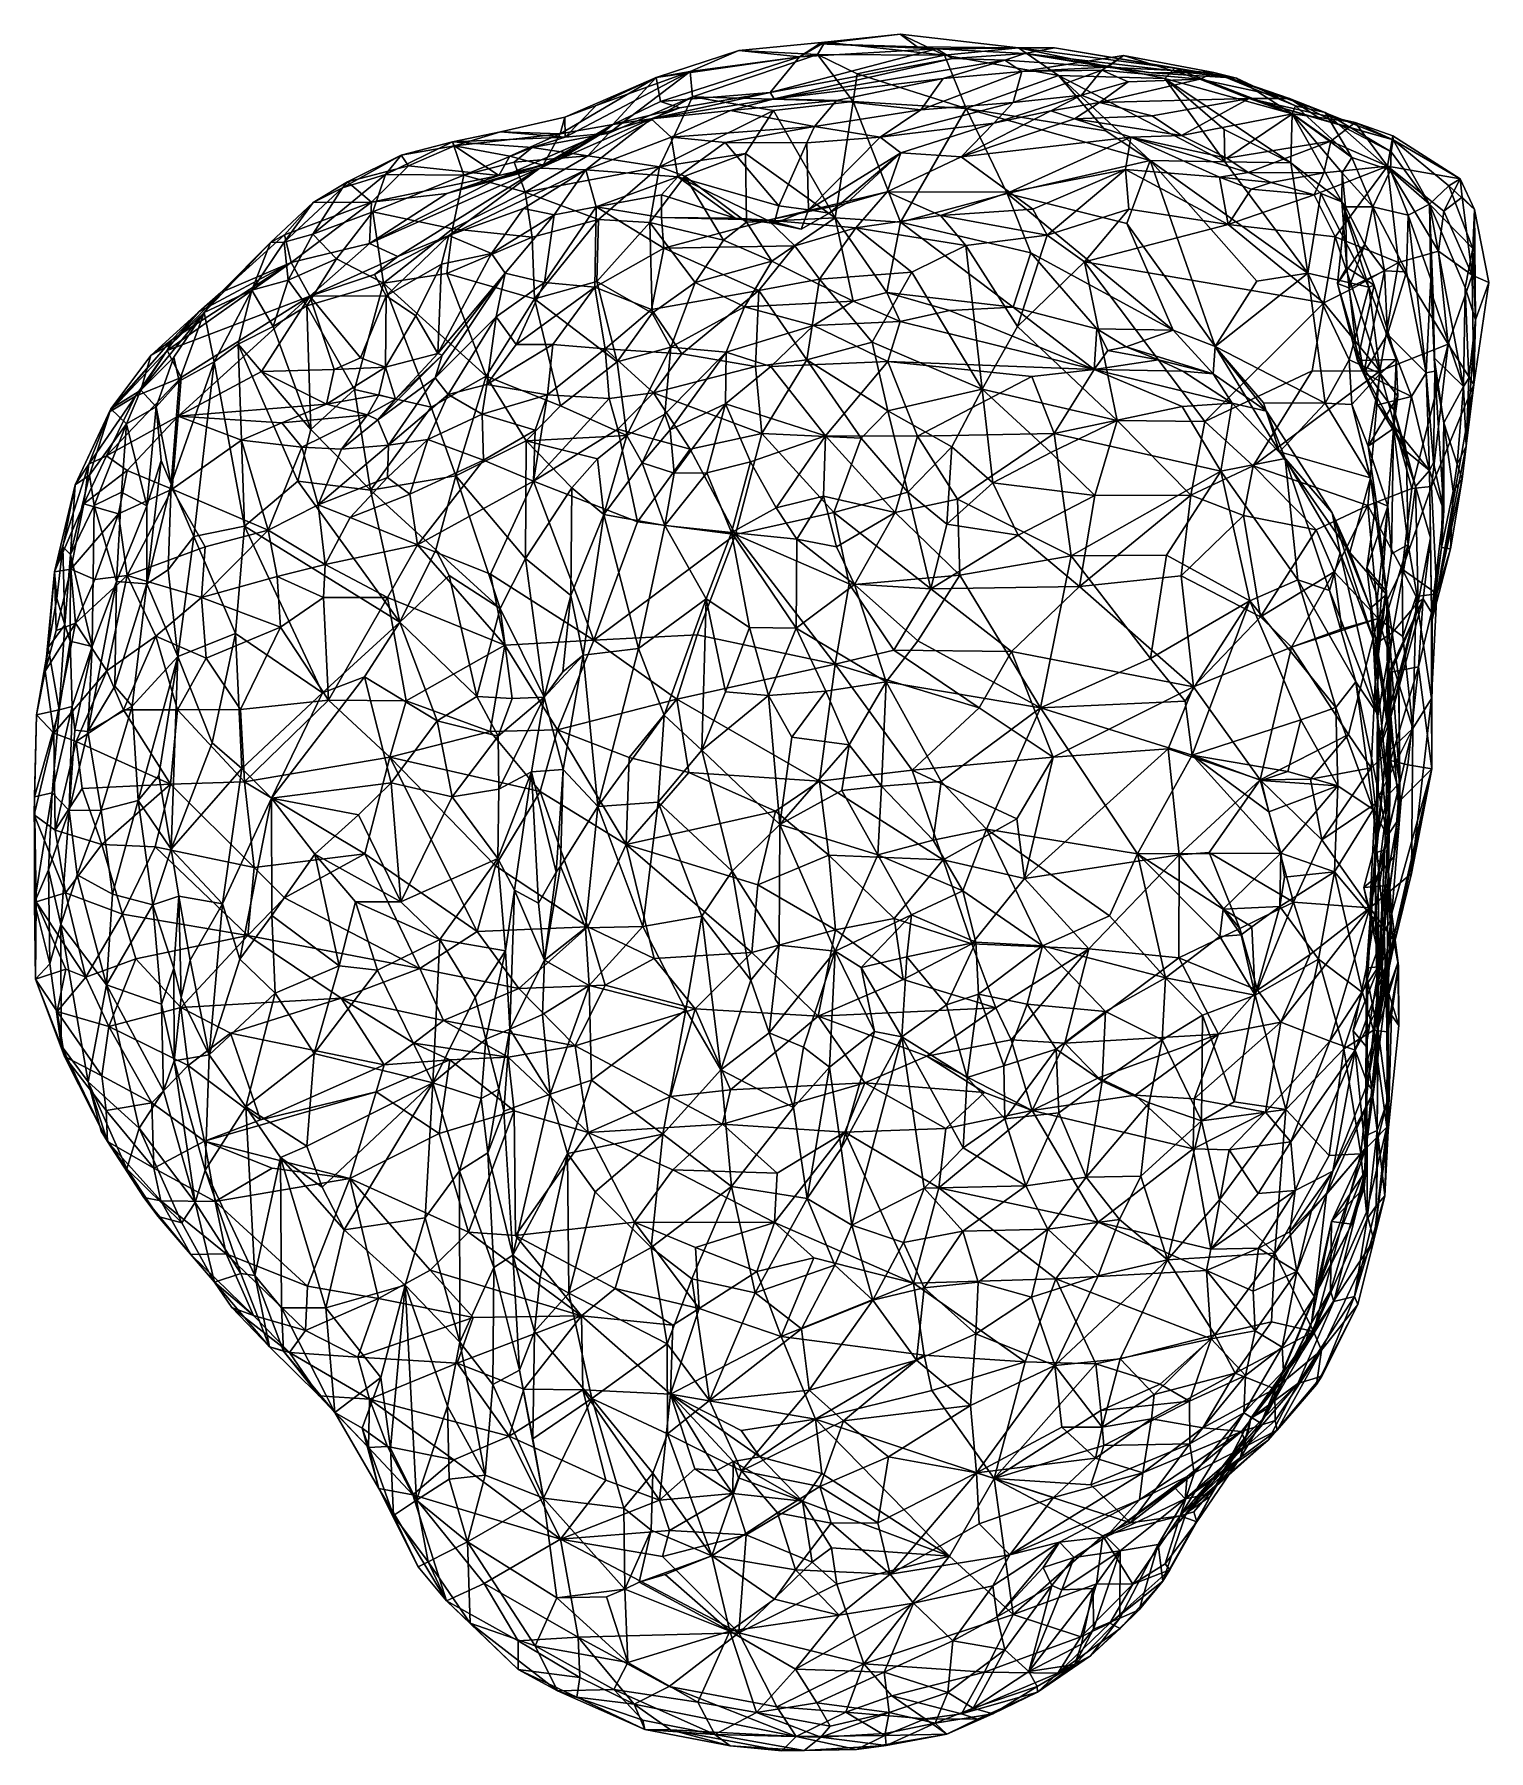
# Model space of a CAD drawing. Header units: metres. Extents: x 5.59 to 7.4, y 6.08 to 8.22.
import ezdxf

# ---------------------------------------------------------------- set-up
doc = ezdxf.new("R2010")
doc.units = ezdxf.units.M

msp = doc.modelspace()

# ---------------------------------------------------------------- linework, layer by layer
at = {"layer": '1', "color": 1}
for points in [[(6.4691, 8.1979, 3.5712), (6.5764, 8.208, 3.5637), (6.5672, 8.1928, 3.487)], [(6.4691, 8.1979, 3.5712), (6.5447, 8.1897, 3.7127), (6.5764, 8.208, 3.5637)], [(6.5698, 8.2062, 3.635), (6.5764, 8.208, 3.5637), (6.5447, 8.1897, 3.7127)], [(6.5447, 8.1897, 3.7127), (6.7152, 8.1998, 3.7362), (6.5698, 8.2062, 3.635)], [(6.7252, 8.1918, 3.5263), (6.5672, 8.1928, 3.487), (6.5764, 8.208, 3.5637)], [(6.67, 8.2179, 3.6207), (6.5764, 8.208, 3.5637), (6.5698, 8.2062, 3.635)], [(6.5698, 8.2062, 3.635), (6.6912, 8.2023, 3.6719), (6.67, 8.2179, 3.6207)], [(6.7152, 8.1998, 3.7362), (6.6912, 8.2023, 3.6719), (6.5698, 8.2062, 3.635)], [(6.5764, 8.208, 3.5637), (6.67, 8.2179, 3.6207), (6.7252, 8.1918, 3.5263)], [(6.7252, 8.1918, 3.5263), (6.67, 8.2179, 3.6207), (6.8174, 8.2013, 3.6101)], [(6.8174, 8.2013, 3.6101), (6.67, 8.2179, 3.6207), (6.6912, 8.2023, 3.6719)], [(6.8174, 8.2013, 3.6101), (6.6912, 8.2023, 3.6719), (6.7152, 8.1998, 3.7362)], [(6.8618, 8.2009, 3.7297), (6.8174, 8.2013, 3.6101), (6.7152, 8.1998, 3.7362)], [(6.8618, 8.2009, 3.7297), (6.7152, 8.1998, 3.7362), (6.8252, 8.1941, 3.8329)], [(6.8174, 8.2013, 3.6101), (6.8671, 8.1665, 3.5367), (6.7252, 8.1918, 3.5263)], [(7.0117, 8.1756, 3.6621), (6.9993, 8.1628, 3.6003), (6.8174, 8.2013, 3.6101)], [(6.8174, 8.2013, 3.6101), (6.9993, 8.1628, 3.6003), (6.8671, 8.1665, 3.5367)], [(6.8174, 8.2013, 3.6101), (6.8618, 8.2009, 3.7297), (7.0117, 8.1756, 3.6621)], [(7.0886, 8.1633, 3.7866), (6.8618, 8.2009, 3.7297), (6.8252, 8.1941, 3.8329)], [(6.8618, 8.2009, 3.7297), (7.0886, 8.1633, 3.7866), (7.0117, 8.1756, 3.6621)], [(6.4691, 8.1979, 3.5712), (6.4088, 8.1718, 3.5072), (6.3665, 8.164, 3.6606)], [(6.3665, 8.164, 3.6606), (6.5447, 8.1897, 3.7127), (6.4691, 8.1979, 3.5712)], [(6.5447, 8.1897, 3.7127), (6.3665, 8.164, 3.6606), (6.3718, 8.1345, 3.7989)], [(6.3718, 8.1345, 3.7989), (6.5083, 8.1455, 3.8392), (6.5447, 8.1897, 3.7127)], [(6.5672, 8.1928, 3.487), (6.4088, 8.1718, 3.5072), (6.4691, 8.1979, 3.5712)], [(6.4117, 8.14, 3.4324), (6.4088, 8.1718, 3.5072), (6.5672, 8.1928, 3.487)], [(6.6116, 8.1344, 3.4129), (6.4117, 8.14, 3.4324), (6.5672, 8.1928, 3.487)], [(6.7152, 8.1998, 3.7362), (6.5447, 8.1897, 3.7127), (6.5083, 8.1455, 3.8392)], [(6.7349, 8.1877, 3.8403), (6.7152, 8.1998, 3.7362), (6.5083, 8.1455, 3.8392)], [(6.7349, 8.1877, 3.8403), (6.5083, 8.1455, 3.8392), (6.5131, 8.1377, 3.952)], [(6.5131, 8.1377, 3.952), (6.8002, 8.1858, 3.9651), (6.7349, 8.1877, 3.8403)], [(6.8002, 8.1858, 3.9651), (6.5131, 8.1377, 3.952), (6.7233, 8.1629, 4.0434)], [(6.5672, 8.1928, 3.487), (6.6165, 8.1686, 3.4503), (6.6116, 8.1344, 3.4129)], [(6.5672, 8.1928, 3.487), (6.7252, 8.1918, 3.5263), (6.6165, 8.1686, 3.4503)], [(6.6165, 8.1686, 3.4503), (6.7252, 8.1918, 3.5263), (6.7521, 8.1257, 3.4468)], [(6.7152, 8.1998, 3.7362), (6.7349, 8.1877, 3.8403), (6.8252, 8.1941, 3.8329)], [(6.7233, 8.1629, 4.0434), (6.8212, 8.1717, 4.0436), (6.8002, 8.1858, 3.9651)], [(6.8671, 8.1665, 3.5367), (6.7521, 8.1257, 3.4468), (6.7252, 8.1918, 3.5263)], [(6.7349, 8.1877, 3.8403), (6.8002, 8.1858, 3.9651), (6.8252, 8.1941, 3.8329)], [(6.8002, 8.1858, 3.9651), (6.9281, 8.1772, 3.926), (6.8252, 8.1941, 3.8329)], [(6.9281, 8.1772, 3.926), (6.8002, 8.1858, 3.9651), (6.8212, 8.1717, 4.0436)], [(6.8212, 8.1717, 4.0436), (6.9479, 8.1914, 4.0557), (6.9281, 8.1772, 3.926)], [(6.9479, 8.1914, 4.0557), (6.8212, 8.1717, 4.0436), (6.9209, 8.1733, 4.1353)], [(6.9828, 8.17, 3.8579), (6.8252, 8.1941, 3.8329), (6.9281, 8.1772, 3.926)], [(6.8252, 8.1941, 3.8329), (6.9828, 8.17, 3.8579), (7.0886, 8.1633, 3.7866)], [(7.043, 8.1621, 4.1599), (6.9479, 8.1914, 4.0557), (6.9209, 8.1733, 4.1353)], [(6.9281, 8.1772, 3.926), (6.9479, 8.1914, 4.0557), (7.0603, 8.1705, 3.9825)], [(6.9479, 8.1914, 4.0557), (7.043, 8.1621, 4.1599), (7.0603, 8.1705, 3.9825)], [(6.2468, 8.0942, 3.6779), (6.3665, 8.164, 3.6606), (6.2526, 8.115, 3.6016)], [(6.3665, 8.164, 3.6606), (6.2468, 8.0942, 3.6779), (6.3126, 8.1058, 3.8256)], [(6.2526, 8.115, 3.6016), (6.3665, 8.164, 3.6606), (6.2917, 8.1294, 3.5859)], [(6.253, 8.0898, 3.517), (6.4088, 8.1718, 3.5072), (6.3073, 8.0949, 3.4569)], [(6.2917, 8.1294, 3.5859), (6.4088, 8.1718, 3.5072), (6.253, 8.0898, 3.517)], [(6.2917, 8.1294, 3.5859), (6.3665, 8.164, 3.6606), (6.4088, 8.1718, 3.5072)], [(6.4088, 8.1718, 3.5072), (6.4117, 8.14, 3.4324), (6.3073, 8.0949, 3.4569)], [(6.3126, 8.1058, 3.8256), (6.3718, 8.1345, 3.7989), (6.3665, 8.164, 3.6606)], [(6.5131, 8.1377, 3.952), (6.5907, 8.1357, 4.0545), (6.7233, 8.1629, 4.0434)], [(6.5907, 8.1357, 4.0545), (6.6958, 8.1241, 4.1299), (6.7233, 8.1629, 4.0434)], [(6.6116, 8.1344, 3.4129), (6.6165, 8.1686, 3.4503), (6.7521, 8.1257, 3.4468)], [(6.7233, 8.1629, 4.0434), (6.6958, 8.1241, 4.1299), (6.8212, 8.1717, 4.0436)], [(6.8212, 8.1717, 4.0436), (6.6958, 8.1241, 4.1299), (6.8107, 8.133, 4.1505)], [(6.8671, 8.1665, 3.5367), (6.9257, 8.0977, 3.4856), (6.7521, 8.1257, 3.4468)], [(6.8212, 8.1717, 4.0436), (6.8107, 8.133, 4.1505), (6.9209, 8.1733, 4.1353)], [(6.8107, 8.133, 4.1505), (6.8957, 8.1422, 4.201), (6.9209, 8.1733, 4.1353)], [(6.981, 8.0611, 3.4758), (6.9257, 8.0977, 3.4856), (6.8671, 8.1665, 3.5367)], [(7.0739, 8.0591, 3.5116), (6.981, 8.0611, 3.4758), (6.8671, 8.1665, 3.5367)], [(6.8671, 8.1665, 3.5367), (6.9993, 8.1628, 3.6003), (7.0739, 8.0591, 3.5116)], [(6.8957, 8.1422, 4.201), (6.9536, 8.1586, 4.1851), (6.9209, 8.1733, 4.1353)], [(6.9536, 8.1586, 4.1851), (6.8957, 8.1422, 4.201), (6.9179, 8.133, 4.2459)], [(7.043, 8.1621, 4.1599), (6.9536, 8.1586, 4.1851), (6.9179, 8.133, 4.2459)], [(6.9179, 8.133, 4.2459), (7.1042, 8.1381, 4.2256), (7.043, 8.1621, 4.1599)], [(7.043, 8.1621, 4.1599), (6.9209, 8.1733, 4.1353), (6.9536, 8.1586, 4.1851)], [(6.9281, 8.1772, 3.926), (7.0603, 8.1705, 3.9825), (6.9828, 8.17, 3.8579)], [(6.9828, 8.17, 3.8579), (7.0603, 8.1705, 3.9825), (7.0886, 8.1633, 3.7866)], [(6.9993, 8.1628, 3.6003), (7.0117, 8.1756, 3.6621), (7.1575, 8.119, 3.7092)], [(7.073, 8.0994, 3.5542), (7.0739, 8.0591, 3.5116), (6.9993, 8.1628, 3.6003)], [(7.073, 8.0994, 3.5542), (6.9993, 8.1628, 3.6003), (7.156, 8.0579, 3.5914)], [(7.156, 8.0579, 3.5914), (6.9993, 8.1628, 3.6003), (7.1575, 8.119, 3.7092)], [(7.0886, 8.1633, 3.7866), (7.1575, 8.119, 3.7092), (7.0117, 8.1756, 3.6621)], [(7.043, 8.1621, 4.1599), (7.1544, 8.1382, 4.0686), (7.0603, 8.1705, 3.9825)], [(7.043, 8.1621, 4.1599), (7.1042, 8.1381, 4.2256), (7.1544, 8.1382, 4.0686)], [(7.0886, 8.1633, 3.7866), (7.0603, 8.1705, 3.9825), (7.162, 8.1288, 3.8982)], [(7.1986, 8.1207, 4.0035), (7.0603, 8.1705, 3.9825), (7.1544, 8.1382, 4.0686)], [(7.0603, 8.1705, 3.9825), (7.1986, 8.1207, 4.0035), (7.162, 8.1288, 3.8982)], [(7.162, 8.1288, 3.8982), (7.1575, 8.119, 3.7092), (7.0886, 8.1633, 3.7866)], [(6.3705, 8.0531, 3.3374), (6.2815, 8.0669, 3.4077), (6.4117, 8.14, 3.4324)], [(6.4117, 8.14, 3.4324), (6.2815, 8.0669, 3.4077), (6.3073, 8.0949, 3.4569)], [(6.5083, 8.1455, 3.8392), (6.3959, 8.1265, 3.8732), (6.3601, 8.1128, 4.0203)], [(6.3601, 8.1128, 4.0203), (6.5131, 8.1377, 3.952), (6.5083, 8.1455, 3.8392)], [(6.4587, 8.123, 4.0766), (6.5131, 8.1377, 3.952), (6.3601, 8.1128, 4.0203)], [(6.5124, 8.1233, 3.3856), (6.3705, 8.0531, 3.3374), (6.4117, 8.14, 3.4324)], [(6.5083, 8.1455, 3.8392), (6.3718, 8.1345, 3.7989), (6.3959, 8.1265, 3.8732)], [(6.6116, 8.1344, 3.4129), (6.5124, 8.1233, 3.3856), (6.4117, 8.14, 3.4324)], [(6.5131, 8.1377, 3.952), (6.4587, 8.123, 4.0766), (6.5907, 8.1357, 4.0545)], [(6.8107, 8.133, 4.1505), (6.7865, 8.1073, 4.2516), (6.8957, 8.1422, 4.201)], [(6.7865, 8.1073, 4.2516), (6.8574, 8.1227, 4.2708), (6.8957, 8.1422, 4.201)], [(6.9179, 8.133, 4.2459), (6.8957, 8.1422, 4.201), (6.8574, 8.1227, 4.2708)], [(7.1042, 8.1381, 4.2256), (6.9179, 8.133, 4.2459), (6.9836, 8.1166, 4.282)], [(6.9836, 8.1166, 4.282), (7.0201, 8.0921, 4.3173), (7.1042, 8.1381, 4.2256)], [(7.0201, 8.0921, 4.3173), (7.1582, 8.1191, 4.2842), (7.1042, 8.1381, 4.2256)], [(7.1946, 8.1117, 4.1545), (7.1544, 8.1382, 4.0686), (7.1042, 8.1381, 4.2256)], [(7.2834, 8.0865, 4.1316), (7.1946, 8.1117, 4.1545), (7.1042, 8.1381, 4.2256)], [(7.1042, 8.1381, 4.2256), (7.1582, 8.1191, 4.2842), (7.236, 8.108, 4.2672)], [(7.1042, 8.1381, 4.2256), (7.236, 8.108, 4.2672), (7.2834, 8.0865, 4.1316)], [(7.1986, 8.1207, 4.0035), (7.1544, 8.1382, 4.0686), (7.281, 8.0719, 4.0617)], [(7.281, 8.0719, 4.0617), (7.1544, 8.1382, 4.0686), (7.2834, 8.0865, 4.1316)], [(7.1544, 8.1382, 4.0686), (7.1946, 8.1117, 4.1545), (7.2834, 8.0865, 4.1316)], [(6.1729, 8.0967, 3.5894), (6.2526, 8.115, 3.6016), (6.253, 8.0898, 3.517)], [(6.2468, 8.0942, 3.6779), (6.2526, 8.115, 3.6016), (6.1729, 8.0967, 3.5894)], [(6.2526, 8.115, 3.6016), (6.2917, 8.1294, 3.5859), (6.253, 8.0898, 3.517)], [(6.3126, 8.1058, 3.8256), (6.3959, 8.1265, 3.8732), (6.3718, 8.1345, 3.7989)], [(6.3959, 8.1265, 3.8732), (6.3126, 8.1058, 3.8256), (6.3601, 8.1128, 4.0203)], [(6.3601, 8.1128, 4.0203), (6.3851, 8.0901, 4.1625), (6.4587, 8.123, 4.0766)], [(6.3705, 8.0531, 3.3374), (6.5124, 8.1233, 3.3856), (6.4775, 8.0698, 3.346)], [(6.5636, 8.1034, 4.1405), (6.4587, 8.123, 4.0766), (6.3851, 8.0901, 4.1625)], [(6.5907, 8.1357, 4.0545), (6.4587, 8.123, 4.0766), (6.5636, 8.1034, 4.1405)], [(6.4775, 8.0698, 3.346), (6.5124, 8.1233, 3.3856), (6.5892, 7.9896, 3.2918)], [(6.6116, 8.1344, 3.4129), (6.5892, 7.9896, 3.2918), (6.5124, 8.1233, 3.3856)], [(6.6958, 8.1241, 4.1299), (6.5907, 8.1357, 4.0545), (6.5636, 8.1034, 4.1405)], [(6.6451, 8.09, 4.2225), (6.6958, 8.1241, 4.1299), (6.5636, 8.1034, 4.1405)], [(6.6705, 7.9841, 3.3093), (6.5892, 7.9896, 3.2918), (6.6116, 8.1344, 3.4129)], [(6.7521, 8.1257, 3.4468), (6.6705, 7.9841, 3.3093), (6.6116, 8.1344, 3.4129)], [(6.8107, 8.133, 4.1505), (6.6958, 8.1241, 4.1299), (6.6451, 8.09, 4.2225)], [(6.6451, 8.09, 4.2225), (6.7865, 8.1073, 4.2516), (6.8107, 8.133, 4.1505)], [(6.8031, 8.0198, 3.3902), (6.6705, 7.9841, 3.3093), (6.7521, 8.1257, 3.4468)], [(6.8574, 8.1227, 4.2708), (6.7865, 8.1073, 4.2516), (6.746, 8.0655, 4.4047)], [(6.8867, 8.1127, 4.3362), (6.8574, 8.1227, 4.2708), (6.746, 8.0655, 4.4047)], [(6.9257, 8.0977, 3.4856), (6.981, 8.0611, 3.4758), (6.7521, 8.1257, 3.4468)], [(6.981, 8.0611, 3.4758), (6.8031, 8.0198, 3.3902), (6.7521, 8.1257, 3.4468)], [(6.9179, 8.133, 4.2459), (6.8574, 8.1227, 4.2708), (6.8867, 8.1127, 4.3362)], [(6.9836, 8.1166, 4.282), (6.9179, 8.133, 4.2459), (6.8867, 8.1127, 4.3362)], [(6.8867, 8.1127, 4.3362), (7.0201, 8.0921, 4.3173), (6.9836, 8.1166, 4.282)], [(7.1582, 8.1191, 4.2842), (7.0201, 8.0921, 4.3173), (7.0764, 8.0639, 4.371)], [(7.1582, 8.1191, 4.2842), (7.0764, 8.0639, 4.371), (7.2058, 8.085, 4.3883)], [(7.2193, 8.0093, 3.6496), (7.156, 8.0579, 3.5914), (7.1575, 8.119, 3.7092)], [(7.1575, 8.119, 3.7092), (7.162, 8.1288, 3.8982), (7.2318, 8.0645, 3.8756)], [(7.2193, 8.0093, 3.6496), (7.1575, 8.119, 3.7092), (7.2198, 8.0457, 3.7607)], [(7.1575, 8.119, 3.7092), (7.2318, 8.0645, 3.8756), (7.2198, 8.0457, 3.7607)], [(7.1582, 8.1191, 4.2842), (7.2058, 8.085, 4.3883), (7.236, 8.108, 4.2672)], [(7.162, 8.1288, 3.8982), (7.1986, 8.1207, 4.0035), (7.2318, 8.0645, 3.8756)], [(7.2318, 8.0645, 3.8756), (7.1986, 8.1207, 4.0035), (7.2801, 8.0489, 3.9789)], [(7.281, 8.0719, 4.0617), (7.2801, 8.0489, 3.9789), (7.1986, 8.1207, 4.0035)], [(6.253, 8.0898, 3.517), (6.1129, 8.0841, 3.5357), (6.1729, 8.0967, 3.5894)], [(6.1729, 8.0967, 3.5894), (6.1129, 8.0841, 3.5357), (6.1154, 8.0792, 3.6685)], [(6.1154, 8.0792, 3.6685), (6.2468, 8.0942, 3.6779), (6.1729, 8.0967, 3.5894)], [(6.1154, 8.0792, 3.6685), (6.1845, 8.0664, 3.7079), (6.2468, 8.0942, 3.6779)], [(6.2988, 8.0947, 3.9546), (6.2449, 8.0619, 3.8879), (6.1656, 8.0366, 3.9492)], [(6.2988, 8.0947, 3.9546), (6.1656, 8.0366, 3.9492), (6.2218, 8.0514, 4.0526)], [(6.2259, 8.0551, 3.7732), (6.2468, 8.0942, 3.6779), (6.1845, 8.0664, 3.7079)], [(6.2121, 8.0771, 3.4656), (6.3073, 8.0949, 3.4569), (6.2815, 8.0669, 3.4077)], [(6.3073, 8.0949, 3.4569), (6.2121, 8.0771, 3.4656), (6.253, 8.0898, 3.517)], [(6.3601, 8.1128, 4.0203), (6.2988, 8.0947, 3.9546), (6.2218, 8.0514, 4.0526)], [(6.279, 8.0493, 4.2342), (6.3601, 8.1128, 4.0203), (6.2218, 8.0514, 4.0526)], [(6.3126, 8.1058, 3.8256), (6.2468, 8.0942, 3.6779), (6.2259, 8.0551, 3.7732)], [(6.3126, 8.1058, 3.8256), (6.2259, 8.0551, 3.7732), (6.2449, 8.0619, 3.8879)], [(6.2449, 8.0619, 3.8879), (6.2988, 8.0947, 3.9546), (6.3126, 8.1058, 3.8256)], [(6.3601, 8.1128, 4.0203), (6.279, 8.0493, 4.2342), (6.3851, 8.0901, 4.1625)], [(6.2988, 8.0947, 3.9546), (6.3601, 8.1128, 4.0203), (6.3126, 8.1058, 3.8256)], [(6.5636, 8.1034, 4.1405), (6.3851, 8.0901, 4.1625), (6.4522, 8.0835, 4.2023)], [(6.4522, 8.0835, 4.2023), (6.554, 8.0829, 4.192), (6.5636, 8.1034, 4.1405)], [(6.6451, 8.09, 4.2225), (6.5636, 8.1034, 4.1405), (6.554, 8.0829, 4.192)], [(6.7865, 8.1073, 4.2516), (6.6451, 8.09, 4.2225), (6.6707, 8.0704, 4.3382)], [(6.6707, 8.0704, 4.3382), (6.746, 8.0655, 4.4047), (6.7865, 8.1073, 4.2516)], [(6.746, 8.0655, 4.4047), (6.957, 8.0901, 4.4298), (6.8867, 8.1127, 4.3362)], [(7.0201, 8.0921, 4.3173), (6.8867, 8.1127, 4.3362), (6.957, 8.0901, 4.4298)], [(7.0739, 8.0591, 3.5116), (7.073, 8.0994, 3.5542), (7.156, 8.0579, 3.5914)], [(7.2763, 8.054, 4.4507), (7.236, 8.108, 4.2672), (7.2058, 8.085, 4.3883)], [(7.236, 8.108, 4.2672), (7.2828, 8.0916, 4.2747), (7.2834, 8.0865, 4.1316)], [(7.236, 8.108, 4.2672), (7.2763, 8.054, 4.4507), (7.2828, 8.0916, 4.2747)], [(6.127, 8.0428, 3.4181), (6.0297, 8.0433, 3.5157), (6.1129, 8.0841, 3.5357)], [(6.1129, 8.0841, 3.5357), (6.0297, 8.0433, 3.5157), (6.049, 8.0675, 3.6403)], [(6.049, 8.0675, 3.6403), (6.1154, 8.0792, 3.6685), (6.1129, 8.0841, 3.5357)], [(6.049, 8.0675, 3.6403), (6.0583, 8.0543, 3.734), (6.1154, 8.0792, 3.6685)], [(6.0583, 8.0543, 3.734), (6.1706, 8.0424, 3.753), (6.1154, 8.0792, 3.6685)], [(6.1129, 8.0841, 3.5357), (6.253, 8.0898, 3.517), (6.2121, 8.0771, 3.4656)], [(6.2121, 8.0771, 3.4656), (6.127, 8.0428, 3.4181), (6.1129, 8.0841, 3.5357)], [(6.1706, 8.0424, 3.753), (6.1845, 8.0664, 3.7079), (6.1154, 8.0792, 3.6685)], [(6.127, 8.0428, 3.4181), (6.2121, 8.0771, 3.4656), (6.1899, 8.0587, 3.4202)], [(6.2815, 8.0669, 3.4077), (6.1899, 8.0587, 3.4202), (6.2121, 8.0771, 3.4656)], [(6.3935, 8.0406, 4.326), (6.3851, 8.0901, 4.1625), (6.279, 8.0493, 4.2342)], [(6.3851, 8.0901, 4.1625), (6.3935, 8.0406, 4.326), (6.4522, 8.0835, 4.2023)], [(6.5192, 8.0047, 4.2863), (6.4522, 8.0835, 4.2023), (6.3935, 8.0406, 4.326)], [(6.554, 8.0829, 4.192), (6.4522, 8.0835, 4.2023), (6.5192, 8.0047, 4.2863)], [(6.5192, 8.0047, 4.2863), (6.5558, 7.9997, 4.2925), (6.554, 8.0829, 4.192)], [(6.554, 8.0829, 4.192), (6.5558, 7.9997, 4.2925), (6.6451, 8.09, 4.2225)], [(6.6451, 8.09, 4.2225), (6.5558, 7.9997, 4.2925), (6.6707, 8.0704, 4.3382)], [(6.957, 8.0901, 4.4298), (6.746, 8.0655, 4.4047), (6.806, 8.0215, 4.4694)], [(6.957, 8.0901, 4.4298), (6.806, 8.0215, 4.4694), (6.9505, 8.0498, 4.5109)], [(6.9505, 8.0498, 4.5109), (7.0673, 8.0401, 4.5204), (6.957, 8.0901, 4.4298)], [(7.0764, 8.0639, 4.371), (7.0201, 8.0921, 4.3173), (6.957, 8.0901, 4.4298)], [(6.957, 8.0901, 4.4298), (7.103, 8.0458, 4.4257), (7.0764, 8.0639, 4.371)], [(7.0673, 8.0401, 4.5204), (7.103, 8.0458, 4.4257), (6.957, 8.0901, 4.4298)], [(7.0764, 8.0639, 4.371), (7.103, 8.0458, 4.4257), (7.2058, 8.085, 4.3883)], [(7.2058, 8.085, 4.3883), (7.103, 8.0458, 4.4257), (7.1969, 8.0455, 4.4817)], [(7.1969, 8.0455, 4.4817), (7.2763, 8.054, 4.4507), (7.2058, 8.085, 4.3883)], [(7.2763, 8.054, 4.4507), (7.3666, 8.0382, 4.292), (7.2828, 8.0916, 4.2747)], [(7.281, 8.0719, 4.0617), (7.2834, 8.0865, 4.1316), (7.3285, 8.0067, 4.06)], [(7.2834, 8.0865, 4.1316), (7.2828, 8.0916, 4.2747), (7.3666, 8.0382, 4.292)], [(7.3527, 8.0295, 4.1773), (7.3285, 8.0067, 4.06), (7.2834, 8.0865, 4.1316)], [(7.3527, 8.0295, 4.1773), (7.2834, 8.0865, 4.1316), (7.3666, 8.0382, 4.292)], [(5.9761, 8.027, 3.5975), (6.049, 8.0675, 3.6403), (6.0297, 8.0433, 3.5157)], [(6.049, 8.0675, 3.6403), (5.9761, 8.027, 3.5975), (5.9825, 8.0344, 3.6873)], [(6.0583, 8.0543, 3.734), (6.049, 8.0675, 3.6403), (5.9825, 8.0344, 3.6873)], [(6.0124, 8.0092, 3.8186), (6.0583, 8.0543, 3.734), (5.9825, 8.0344, 3.6873)], [(6.0099, 7.9576, 3.9194), (6.0451, 7.9414, 4.043), (6.2218, 8.0514, 4.0526)], [(6.2218, 8.0514, 4.0526), (6.1656, 8.0366, 3.9492), (6.0099, 7.9576, 3.9194)], [(6.0124, 8.0092, 3.8186), (6.1706, 8.0424, 3.753), (6.0583, 8.0543, 3.734)], [(6.0451, 7.9414, 4.043), (6.1085, 7.9676, 4.1186), (6.2218, 8.0514, 4.0526)], [(6.2449, 8.0619, 3.8879), (6.106, 8.02, 3.8746), (6.1656, 8.0366, 3.9492)], [(6.106, 8.02, 3.8746), (6.2449, 8.0619, 3.8879), (6.2259, 8.0551, 3.7732)], [(6.106, 8.02, 3.8746), (6.2259, 8.0551, 3.7732), (6.1706, 8.0424, 3.753)], [(6.1085, 7.9676, 4.1186), (6.279, 8.0493, 4.2342), (6.2218, 8.0514, 4.0526)], [(6.127, 8.0428, 3.4181), (6.1899, 8.0587, 3.4202), (6.2035, 8.0216, 3.3465)], [(6.1845, 8.0664, 3.7079), (6.1706, 8.0424, 3.753), (6.2259, 8.0551, 3.7732)], [(6.2815, 8.0669, 3.4077), (6.2035, 8.0216, 3.3465), (6.1899, 8.0587, 3.4202)], [(6.2035, 8.0216, 3.3465), (6.2815, 8.0669, 3.4077), (6.3705, 8.0531, 3.3374)], [(6.2035, 8.0216, 3.3465), (6.3705, 8.0531, 3.3374), (6.2946, 7.9875, 3.2834)], [(6.3584, 7.9839, 3.2779), (6.2946, 7.9875, 3.2834), (6.3705, 8.0531, 3.3374)], [(6.3705, 8.0531, 3.3374), (6.402, 8.0416, 3.3202), (6.3584, 7.9839, 3.2779)], [(6.4775, 8.0698, 3.346), (6.402, 8.0416, 3.3202), (6.3705, 8.0531, 3.3374)], [(6.402, 8.0416, 3.3202), (6.4775, 8.0698, 3.346), (6.4787, 7.984, 3.2976)], [(6.4775, 8.0698, 3.346), (6.5892, 7.9896, 3.2918), (6.4787, 7.984, 3.2976)], [(6.5558, 7.9997, 4.2925), (6.5815, 7.9953, 4.357), (6.6707, 8.0704, 4.3382)], [(6.6707, 8.0704, 4.3382), (6.5815, 7.9953, 4.357), (6.6026, 8.0074, 4.4188)], [(6.6537, 8.0219, 4.4792), (6.6707, 8.0704, 4.3382), (6.6026, 8.0074, 4.4188)], [(6.6707, 8.0704, 4.3382), (6.6537, 8.0219, 4.4792), (6.746, 8.0655, 4.4047)], [(6.6537, 8.0219, 4.4792), (6.806, 8.0215, 4.4694), (6.746, 8.0655, 4.4047)], [(6.981, 8.0611, 3.4758), (6.952, 7.9824, 3.4233), (6.8031, 8.0198, 3.3902)], [(6.952, 7.9824, 3.4233), (6.981, 8.0611, 3.4758), (7.0621, 7.8296, 3.3828)], [(7.1136, 7.9106, 3.4426), (7.0621, 7.8296, 3.3828), (6.981, 8.0611, 3.4758)], [(6.981, 8.0611, 3.4758), (7.1771, 7.9208, 3.4749), (7.1136, 7.9106, 3.4426)], [(7.1771, 7.9208, 3.4749), (6.981, 8.0611, 3.4758), (7.0739, 8.0591, 3.5116)], [(7.1771, 7.9208, 3.4749), (7.0739, 8.0591, 3.5116), (7.156, 8.0579, 3.5914)], [(7.156, 8.0579, 3.5914), (7.1935, 8.0199, 3.589), (7.1771, 7.9208, 3.4749)], [(7.156, 8.0579, 3.5914), (7.2193, 8.0093, 3.6496), (7.1935, 8.0199, 3.589)], [(7.2763, 8.054, 4.4507), (7.1969, 8.0455, 4.4817), (7.1849, 8.0183, 4.522)], [(7.2114, 7.966, 4.5584), (7.2763, 8.054, 4.4507), (7.1849, 8.0183, 4.522)], [(7.2763, 8.054, 4.4507), (7.2114, 7.966, 4.5584), (7.2899, 7.9341, 4.5241)], [(7.258, 8.0033, 3.8481), (7.2198, 8.0457, 3.7607), (7.2318, 8.0645, 3.8756)], [(7.258, 8.0033, 3.8481), (7.2318, 8.0645, 3.8756), (7.2801, 8.0489, 3.9789)], [(7.3666, 8.0382, 4.292), (7.2763, 8.054, 4.4507), (7.3466, 7.9979, 4.412)], [(7.3466, 7.9979, 4.412), (7.2763, 8.054, 4.4507), (7.3399, 7.948, 4.4601)], [(7.3399, 7.948, 4.4601), (7.2763, 8.054, 4.4507), (7.2899, 7.9341, 4.5241)], [(7.281, 8.0719, 4.0617), (7.3285, 8.0067, 4.06), (7.2801, 8.0489, 3.9789)], [(6.0138, 7.9972, 3.4549), (5.9393, 7.9691, 3.5388), (6.0297, 8.0433, 3.5157)], [(6.0297, 8.0433, 3.5157), (5.9393, 7.9691, 3.5388), (5.9761, 8.027, 3.5975)], [(5.9825, 8.0344, 3.6873), (5.9761, 8.027, 3.5975), (5.9395, 8.0086, 3.7039)], [(5.9395, 8.0086, 3.7039), (6.0124, 8.0092, 3.8186), (5.9825, 8.0344, 3.6873)], [(6.0099, 7.9576, 3.9194), (6.1656, 8.0366, 3.9492), (6.106, 8.02, 3.8746)], [(6.0124, 8.0092, 3.8186), (6.106, 8.02, 3.8746), (6.1706, 8.0424, 3.753)], [(6.127, 8.0428, 3.4181), (6.0138, 7.9972, 3.4549), (6.0297, 8.0433, 3.5157)], [(6.0138, 7.9972, 3.4549), (6.127, 8.0428, 3.4181), (6.1129, 7.976, 3.3439)], [(6.279, 8.0493, 4.2342), (6.1085, 7.9676, 4.1186), (6.2012, 8.001, 4.252)], [(6.2035, 8.0216, 3.3465), (6.1129, 7.976, 3.3439), (6.127, 8.0428, 3.4181)], [(6.2012, 8.001, 4.252), (6.2393, 7.9933, 4.3473), (6.279, 8.0493, 4.2342)], [(6.279, 8.0493, 4.2342), (6.2393, 7.9933, 4.3473), (6.2917, 8.0033, 4.3842)], [(6.2917, 8.0033, 4.3842), (6.3935, 8.0406, 4.326), (6.279, 8.0493, 4.2342)], [(6.2917, 8.0033, 4.3842), (6.3732, 8.018, 4.3855), (6.3935, 8.0406, 4.326)], [(6.3584, 7.9839, 3.2779), (6.402, 8.0416, 3.3202), (6.4503, 7.9616, 3.2801)], [(6.4648, 7.9891, 4.4147), (6.3935, 8.0406, 4.326), (6.3732, 8.018, 4.3855)], [(6.5192, 8.0047, 4.2863), (6.3935, 8.0406, 4.326), (6.5131, 7.9824, 4.3527)], [(6.5131, 7.9824, 4.3527), (6.3935, 8.0406, 4.326), (6.4648, 7.9891, 4.4147)], [(6.4787, 7.984, 3.2976), (6.4503, 7.9616, 3.2801), (6.402, 8.0416, 3.3202)], [(6.806, 8.0215, 4.4694), (6.835, 8.0003, 4.5346), (6.9505, 8.0498, 4.5109)], [(6.853, 7.9681, 4.5705), (6.9505, 8.0498, 4.5109), (6.835, 8.0003, 4.5346)], [(6.9505, 8.0498, 4.5109), (6.853, 7.9681, 4.5705), (6.9544, 8.0002, 4.5616)], [(7.0673, 8.0401, 4.5204), (6.9505, 8.0498, 4.5109), (7.0781, 7.9813, 4.5766)], [(6.9544, 8.0002, 4.5616), (7.0781, 7.9813, 4.5766), (6.9505, 8.0498, 4.5109)], [(7.103, 8.0458, 4.4257), (7.0673, 8.0401, 4.5204), (7.1316, 8.0335, 4.493)], [(7.0673, 8.0401, 4.5204), (7.1066, 8.0251, 4.5316), (7.1316, 8.0335, 4.493)], [(7.0781, 7.9813, 4.5766), (7.1066, 8.0251, 4.5316), (7.0673, 8.0401, 4.5204)], [(7.103, 8.0458, 4.4257), (7.1316, 8.0335, 4.493), (7.1969, 8.0455, 4.4817)], [(7.1849, 8.0183, 4.522), (7.1316, 8.0335, 4.493), (7.1066, 8.0251, 4.5316)], [(7.1969, 8.0455, 4.4817), (7.1316, 8.0335, 4.493), (7.1849, 8.0183, 4.522)], [(7.2241, 8.0033, 3.7477), (7.2193, 8.0093, 3.6496), (7.2198, 8.0457, 3.7607)], [(7.258, 8.0033, 3.8481), (7.2241, 8.0033, 3.7477), (7.2198, 8.0457, 3.7607)], [(7.258, 8.0033, 3.8481), (7.2801, 8.0489, 3.9789), (7.302, 7.9928, 3.9524)], [(7.2801, 8.0489, 3.9789), (7.3285, 8.0067, 4.06), (7.302, 7.9928, 3.9524)], [(7.3285, 8.0067, 4.06), (7.3527, 8.0295, 4.1773), (7.3823, 7.9516, 4.188)], [(7.3694, 8.0154, 4.3288), (7.3666, 8.0382, 4.292), (7.3466, 7.9979, 4.412)], [(7.3527, 8.0295, 4.1773), (7.3666, 8.0382, 4.292), (7.3846, 7.9999, 4.2607)], [(7.3846, 7.9999, 4.2607), (7.3823, 7.9516, 4.188), (7.3527, 8.0295, 4.1773)], [(7.3666, 8.0382, 4.292), (7.3694, 8.0154, 4.3288), (7.3846, 7.9999, 4.2607)], [(5.9035, 7.9595, 3.6153), (5.8867, 7.9588, 3.6741), (5.9395, 8.0086, 3.7039)], [(5.9395, 8.0086, 3.7039), (5.8867, 7.9588, 3.6741), (5.904, 7.9686, 3.7837)], [(5.9035, 7.9595, 3.6153), (5.9395, 8.0086, 3.7039), (5.9761, 8.027, 3.5975)], [(5.9761, 8.027, 3.5975), (5.9393, 7.9691, 3.5388), (5.9035, 7.9595, 3.6153)], [(5.904, 7.9686, 3.7837), (6.0124, 8.0092, 3.8186), (5.9395, 8.0086, 3.7039)], [(5.9122, 7.9341, 3.9007), (6.0124, 8.0092, 3.8186), (5.904, 7.9686, 3.7837)], [(6.0099, 7.9576, 3.9194), (6.0124, 8.0092, 3.8186), (5.9122, 7.9341, 3.9007)], [(6.0124, 8.0092, 3.8186), (6.0099, 7.9576, 3.9194), (6.106, 8.02, 3.8746)], [(6.2035, 8.0216, 3.3465), (6.212, 7.9654, 3.2911), (6.1129, 7.976, 3.3439)], [(6.212, 7.9654, 3.2911), (6.2035, 8.0216, 3.3465), (6.2946, 7.9875, 3.2834)], [(6.2917, 8.0033, 4.3842), (6.3731, 7.99, 4.4593), (6.3732, 8.018, 4.3855)], [(6.4648, 7.9891, 4.4147), (6.3732, 8.018, 4.3855), (6.3731, 7.99, 4.4593)], [(6.5058, 7.9866, 4.4912), (6.6537, 8.0219, 4.4792), (6.6026, 8.0074, 4.4188)], [(6.5058, 7.9866, 4.4912), (6.6148, 7.9772, 4.5721), (6.6537, 8.0219, 4.4792)], [(6.7202, 7.9925, 4.5436), (6.6537, 8.0219, 4.4792), (6.6148, 7.9772, 4.5721)], [(6.7202, 7.9925, 4.5436), (6.806, 8.0215, 4.4694), (6.6537, 8.0219, 4.4792)], [(6.6705, 7.9841, 3.3093), (6.8031, 8.0198, 3.3902), (6.8324, 7.9461, 3.3544)], [(6.7202, 7.9925, 4.5436), (6.835, 8.0003, 4.5346), (6.806, 8.0215, 4.4694)], [(6.8324, 7.9461, 3.3544), (6.8031, 8.0198, 3.3902), (7.0095, 7.8498, 3.3699)], [(6.952, 7.9824, 3.4233), (7.0095, 7.8498, 3.3699), (6.8031, 8.0198, 3.3902)], [(7.1849, 8.0183, 4.522), (7.1066, 8.0251, 4.5316), (7.0781, 7.9813, 4.5766)], [(7.0781, 7.9813, 4.5766), (7.2114, 7.966, 4.5584), (7.1849, 8.0183, 4.522)], [(7.1935, 8.0199, 3.589), (7.2532, 7.9034, 3.5449), (7.1771, 7.9208, 3.4749)], [(7.1935, 8.0199, 3.589), (7.2193, 8.0093, 3.6496), (7.2532, 7.9034, 3.5449)], [(7.2598, 7.9056, 3.6443), (7.2532, 7.9034, 3.5449), (7.2193, 8.0093, 3.6496)], [(7.2193, 8.0093, 3.6496), (7.2241, 8.0033, 3.7477), (7.2256, 7.9276, 3.7089)], [(7.2256, 7.9276, 3.7089), (7.2598, 7.9056, 3.6443), (7.2193, 8.0093, 3.6496)], [(7.3466, 7.9979, 4.412), (7.3818, 7.9184, 4.3763), (7.3694, 8.0154, 4.3288)], [(7.3846, 7.9999, 4.2607), (7.3694, 8.0154, 4.3288), (7.3818, 7.9184, 4.3763)], [(5.9686, 7.9384, 3.4468), (5.9393, 7.9691, 3.5388), (6.0138, 7.9972, 3.4549)], [(5.9686, 7.9384, 3.4468), (6.0138, 7.9972, 3.4549), (6.027, 7.9083, 3.3655)], [(6.027, 7.9083, 3.3655), (6.0138, 7.9972, 3.4549), (6.1129, 7.976, 3.3439)], [(6.1615, 7.9452, 4.2944), (6.2012, 8.001, 4.252), (6.1085, 7.9676, 4.1186)], [(6.2012, 8.001, 4.252), (6.1615, 7.9452, 4.2944), (6.2393, 7.9933, 4.3473)], [(6.2393, 7.9933, 4.3473), (6.1615, 7.9452, 4.2944), (6.1784, 7.9209, 4.3769)], [(6.1784, 7.9209, 4.3769), (6.2276, 7.909, 4.4906), (6.2393, 7.9933, 4.3473)], [(6.215, 7.889, 3.2487), (6.212, 7.9654, 3.2911), (6.2946, 7.9875, 3.2834)], [(6.2946, 7.9875, 3.2834), (6.2925, 7.9105, 3.2409), (6.215, 7.889, 3.2487)], [(6.2276, 7.909, 4.4906), (6.2917, 8.0033, 4.3842), (6.2393, 7.9933, 4.3473)], [(6.2276, 7.909, 4.4906), (6.2899, 7.9032, 4.5602), (6.2917, 8.0033, 4.3842)], [(6.376, 7.952, 4.5424), (6.2917, 8.0033, 4.3842), (6.2899, 7.9032, 4.5602)], [(6.2917, 8.0033, 4.3842), (6.376, 7.952, 4.5424), (6.3731, 7.99, 4.4593)], [(6.3584, 7.9839, 3.2779), (6.2925, 7.9105, 3.2409), (6.2946, 7.9875, 3.2834)], [(6.3731, 7.99, 4.4593), (6.5058, 7.9866, 4.4912), (6.4648, 7.9891, 4.4147)], [(6.5058, 7.9866, 4.4912), (6.3731, 7.99, 4.4593), (6.376, 7.952, 4.5424)], [(6.4648, 7.9891, 4.4147), (6.5058, 7.9866, 4.4912), (6.5131, 7.9824, 4.3527)], [(6.5892, 7.9896, 3.2918), (6.5101, 7.9356, 3.253), (6.4787, 7.984, 3.2976)], [(6.5058, 7.9866, 4.4912), (6.6026, 8.0074, 4.4188), (6.5466, 7.9755, 4.3931)], [(6.5101, 7.9356, 3.253), (6.5892, 7.9896, 3.2918), (6.6115, 7.8861, 3.2073)], [(6.5558, 7.9997, 4.2925), (6.5192, 8.0047, 4.2863), (6.5131, 7.9824, 4.3527)], [(6.5131, 7.9824, 4.3527), (6.5466, 7.9755, 4.3931), (6.5558, 7.9997, 4.2925)], [(6.5466, 7.9755, 4.3931), (6.6026, 8.0074, 4.4188), (6.5815, 7.9953, 4.357)], [(6.5558, 7.9997, 4.2925), (6.5466, 7.9755, 4.3931), (6.5815, 7.9953, 4.357)], [(6.5892, 7.9896, 3.2918), (6.6533, 7.8965, 3.2371), (6.6115, 7.8861, 3.2073)], [(6.5892, 7.9896, 3.2918), (6.6705, 7.9841, 3.3093), (6.6533, 7.8965, 3.2371)], [(6.6148, 7.9772, 4.5721), (6.7517, 7.9553, 4.5841), (6.7202, 7.9925, 4.5436)], [(6.7202, 7.9925, 4.5436), (6.853, 7.9681, 4.5705), (6.835, 8.0003, 4.5346)], [(6.853, 7.9681, 4.5705), (6.7202, 7.9925, 4.5436), (6.7517, 7.9553, 4.5841)], [(6.8995, 7.9349, 4.5863), (6.9544, 8.0002, 4.5616), (6.853, 7.9681, 4.5705)], [(6.9544, 8.0002, 4.5616), (6.8995, 7.9349, 4.5863), (7.0781, 7.9813, 4.5766)], [(7.2256, 7.9276, 3.7089), (7.2241, 8.0033, 3.7477), (7.2143, 7.908, 3.7717)], [(7.2483, 7.9562, 3.8229), (7.2143, 7.908, 3.7717), (7.2241, 8.0033, 3.7477)], [(7.2241, 8.0033, 3.7477), (7.258, 8.0033, 3.8481), (7.2483, 7.9562, 3.8229)], [(7.2483, 7.9562, 3.8229), (7.258, 8.0033, 3.8481), (7.2727, 7.9237, 3.8566)], [(7.2727, 7.9237, 3.8566), (7.258, 8.0033, 3.8481), (7.2998, 7.9222, 3.9077)], [(7.258, 8.0033, 3.8481), (7.302, 7.9928, 3.9524), (7.2998, 7.9222, 3.9077)], [(7.3246, 7.7968, 3.9536), (7.2998, 7.9222, 3.9077), (7.302, 7.9928, 3.9524)], [(7.3285, 8.0067, 4.06), (7.3303, 7.9131, 3.9977), (7.302, 7.9928, 3.9524)], [(7.302, 7.9928, 3.9524), (7.3303, 7.9131, 3.9977), (7.3246, 7.7968, 3.9536)], [(7.3303, 7.9131, 3.9977), (7.3285, 8.0067, 4.06), (7.3332, 7.8899, 4.0613)], [(7.3285, 8.0067, 4.06), (7.3728, 7.9027, 4.1513), (7.3708, 7.7798, 4.1683)], [(7.3285, 8.0067, 4.06), (7.3708, 7.7798, 4.1683), (7.3332, 7.8899, 4.0613)], [(7.3728, 7.9027, 4.1513), (7.3285, 8.0067, 4.06), (7.3823, 7.9516, 4.188)], [(7.3399, 7.948, 4.4601), (7.3818, 7.9184, 4.3763), (7.3466, 7.9979, 4.412)], [(7.3818, 7.9184, 4.3763), (7.4022, 7.9091, 4.2946), (7.3846, 7.9999, 4.2607)], [(7.3823, 7.9516, 4.188), (7.3846, 7.9999, 4.2607), (7.3859, 7.8628, 4.2333)], [(7.4022, 7.9091, 4.2946), (7.3859, 7.8628, 4.2333), (7.3846, 7.9999, 4.2607)], [(5.904, 7.9686, 3.7837), (5.8247, 7.8965, 3.8327), (5.9122, 7.9341, 3.9007)], [(5.8247, 7.8965, 3.8327), (5.904, 7.9686, 3.7837), (5.8867, 7.9588, 3.6741)], [(5.9086, 7.9119, 3.523), (5.9035, 7.9595, 3.6153), (5.9393, 7.9691, 3.5388)], [(5.9686, 7.9384, 3.4468), (5.9086, 7.9119, 3.523), (5.9393, 7.9691, 3.5388)], [(6.0306, 7.8927, 4.1206), (6.1085, 7.9676, 4.1186), (6.0159, 7.9191, 4.0901)], [(6.1085, 7.9676, 4.1186), (6.0451, 7.9414, 4.043), (6.0159, 7.9191, 4.0901)], [(6.1129, 7.976, 3.3439), (6.106, 7.9202, 3.3173), (6.027, 7.9083, 3.3655)], [(6.1085, 7.9676, 4.1186), (6.0306, 7.8927, 4.1206), (6.0995, 7.9319, 4.1731)], [(6.1615, 7.9452, 4.2944), (6.1085, 7.9676, 4.1186), (6.0995, 7.9319, 4.1731)], [(6.106, 7.9202, 3.3173), (6.1129, 7.976, 3.3439), (6.212, 7.9654, 3.2911)], [(6.2925, 7.9105, 3.2409), (6.3584, 7.9839, 3.2779), (6.3616, 7.8709, 3.2191)], [(6.415, 7.909, 3.2483), (6.3616, 7.8709, 3.2191), (6.3584, 7.9839, 3.2779)], [(6.4503, 7.9616, 3.2801), (6.415, 7.909, 3.2483), (6.3584, 7.9839, 3.2779)], [(6.376, 7.952, 4.5424), (6.5388, 7.9549, 4.5906), (6.5058, 7.9866, 4.4912)], [(6.4503, 7.9616, 3.2801), (6.4787, 7.984, 3.2976), (6.5101, 7.9356, 3.253)], [(6.5466, 7.9755, 4.3931), (6.5131, 7.9824, 4.3527), (6.5058, 7.9866, 4.4912)], [(6.6148, 7.9772, 4.5721), (6.5058, 7.9866, 4.4912), (6.5388, 7.9549, 4.5906)], [(6.6148, 7.9772, 4.5721), (6.5388, 7.9549, 4.5906), (6.5697, 7.9134, 4.6358)], [(6.6843, 7.922, 4.618), (6.6148, 7.9772, 4.5721), (6.5697, 7.9134, 4.6358)], [(6.7517, 7.9553, 4.5841), (6.6148, 7.9772, 4.5721), (6.6843, 7.922, 4.618)], [(6.8106, 7.8784, 3.2897), (6.6533, 7.8965, 3.2371), (6.6705, 7.9841, 3.3093)], [(6.6705, 7.9841, 3.3093), (6.8324, 7.9461, 3.3544), (6.8106, 7.8784, 3.2897)], [(6.853, 7.9681, 4.5705), (6.7517, 7.9553, 4.5841), (6.8158, 7.8544, 4.612)], [(6.8158, 7.8544, 4.612), (6.8995, 7.9349, 4.5863), (6.853, 7.9681, 4.5705)], [(7.1972, 7.8838, 4.586), (7.0781, 7.9813, 4.5766), (6.8995, 7.9349, 4.5863)], [(7.0621, 7.8296, 3.3828), (7.0095, 7.8498, 3.3699), (6.952, 7.9824, 3.4233)], [(7.1972, 7.8838, 4.586), (7.2114, 7.966, 4.5584), (7.0781, 7.9813, 4.5766)], [(7.2326, 7.9016, 4.5705), (7.2114, 7.966, 4.5584), (7.1972, 7.8838, 4.586)], [(7.2114, 7.966, 4.5584), (7.2326, 7.9016, 4.5705), (7.2899, 7.9341, 4.5241)], [(5.8867, 7.9588, 3.6741), (5.804, 7.872, 3.7376), (5.8247, 7.8965, 3.8327)], [(5.804, 7.872, 3.7376), (5.8867, 7.9588, 3.6741), (5.8635, 7.8995, 3.611)], [(5.9035, 7.9595, 3.6153), (5.9086, 7.9119, 3.523), (5.8635, 7.8995, 3.611)], [(5.8635, 7.8995, 3.611), (5.8867, 7.9588, 3.6741), (5.9035, 7.9595, 3.6153)], [(5.9356, 7.8922, 4.0922), (6.0099, 7.9576, 3.9194), (5.9122, 7.9341, 3.9007)], [(5.9356, 7.8922, 4.0922), (6.0451, 7.9414, 4.043), (6.0099, 7.9576, 3.9194)], [(6.0949, 7.8206, 4.2848), (6.1615, 7.9452, 4.2944), (6.0995, 7.9319, 4.1731)], [(6.1615, 7.9452, 4.2944), (6.0949, 7.8206, 4.2848), (6.1784, 7.9209, 4.3769)], [(6.212, 7.9654, 3.2911), (6.215, 7.889, 3.2487), (6.106, 7.9202, 3.3173)], [(6.2899, 7.9032, 4.5602), (6.3604, 7.8755, 4.6227), (6.376, 7.952, 4.5424)], [(6.4941, 7.899, 4.6415), (6.376, 7.952, 4.5424), (6.3604, 7.8755, 4.6227)], [(6.376, 7.952, 4.5424), (6.4941, 7.899, 4.6415), (6.5388, 7.9549, 4.5906)], [(6.415, 7.909, 3.2483), (6.4503, 7.9616, 3.2801), (6.5101, 7.9356, 3.253)], [(6.5388, 7.9549, 4.5906), (6.4941, 7.899, 4.6415), (6.5697, 7.9134, 4.6358)], [(6.772, 7.7766, 4.649), (6.7517, 7.9553, 4.5841), (6.6843, 7.922, 4.618)], [(6.8158, 7.8544, 4.612), (6.7517, 7.9553, 4.5841), (6.772, 7.7766, 4.649)], [(6.9145, 7.8514, 3.3259), (6.8106, 7.8784, 3.2897), (6.8324, 7.9461, 3.3544)], [(6.8324, 7.9461, 3.3544), (7.0095, 7.8498, 3.3699), (6.9145, 7.8514, 3.3259)], [(7.2143, 7.908, 3.7717), (7.2483, 7.9562, 3.8229), (7.2284, 7.9023, 3.8076)], [(7.2727, 7.9237, 3.8566), (7.2284, 7.9023, 3.8076), (7.2483, 7.9562, 3.8229)], [(7.2899, 7.9341, 4.5241), (7.3519, 7.8322, 4.4727), (7.3399, 7.948, 4.4601)], [(7.3818, 7.9184, 4.3763), (7.3399, 7.948, 4.4601), (7.3519, 7.8322, 4.4727)], [(7.3859, 7.8628, 4.2333), (7.3728, 7.9027, 4.1513), (7.3823, 7.9516, 4.188)], [(5.9122, 7.9341, 3.9007), (5.7579, 7.8245, 4.0504), (5.9356, 7.8922, 4.0922)], [(5.7579, 7.8245, 4.0504), (5.9122, 7.9341, 3.9007), (5.7638, 7.8379, 3.9898)], [(5.7638, 7.8379, 3.9898), (5.9122, 7.9341, 3.9007), (5.7973, 7.8727, 3.8743)], [(5.7973, 7.8727, 3.8743), (5.9122, 7.9341, 3.9007), (5.8247, 7.8965, 3.8327)], [(5.9319, 7.8799, 3.4551), (5.9086, 7.9119, 3.523), (5.9686, 7.9384, 3.4468)], [(5.9686, 7.9384, 3.4468), (6.027, 7.9083, 3.3655), (5.9319, 7.8799, 3.4551)], [(6.0159, 7.9191, 4.0901), (6.0451, 7.9414, 4.043), (5.9356, 7.8922, 4.0922)], [(6.0306, 7.8927, 4.1206), (6.0675, 7.8676, 4.1798), (6.0995, 7.9319, 4.1731)], [(6.0995, 7.9319, 4.1731), (6.0675, 7.8676, 4.1798), (6.0949, 7.8206, 4.2848)], [(6.415, 7.909, 3.2483), (6.5101, 7.9356, 3.253), (6.4764, 7.8789, 3.1976)], [(6.6115, 7.8861, 3.2073), (6.4764, 7.8789, 3.1976), (6.5101, 7.9356, 3.253)], [(6.8995, 7.9349, 4.5863), (6.8158, 7.8544, 4.612), (6.9399, 7.7373, 4.6133)], [(7.049, 7.7363, 4.5878), (7.1972, 7.8838, 4.586), (6.8995, 7.9349, 4.5863)], [(6.8995, 7.9349, 4.5863), (6.9399, 7.7373, 4.6133), (7.049, 7.7363, 4.5878)], [(7.2143, 7.908, 3.7717), (7.2388, 7.8119, 3.7307), (7.2256, 7.9276, 3.7089)], [(7.2598, 7.9056, 3.6443), (7.2256, 7.9276, 3.7089), (7.2388, 7.8119, 3.7307)], [(7.2727, 7.9237, 3.8566), (7.2469, 7.7964, 3.8257), (7.2284, 7.9023, 3.8076)], [(7.2668, 7.7988, 4.5629), (7.2899, 7.9341, 4.5241), (7.2326, 7.9016, 4.5705)], [(7.2727, 7.9237, 3.8566), (7.2763, 7.845, 3.883), (7.2469, 7.7964, 3.8257)], [(7.2899, 7.9341, 4.5241), (7.2668, 7.7988, 4.5629), (7.3519, 7.8322, 4.4727)], [(7.2727, 7.9237, 3.8566), (7.2998, 7.9222, 3.9077), (7.2763, 7.845, 3.883)], [(5.8635, 7.8995, 3.611), (5.9086, 7.9119, 3.523), (5.8897, 7.8543, 3.5193)], [(5.8897, 7.8543, 3.5193), (5.9086, 7.9119, 3.523), (5.9319, 7.8799, 3.4551)], [(6.027, 7.9083, 3.3655), (5.991, 7.776, 3.3889), (5.9319, 7.8799, 3.4551)], [(6.0306, 7.8927, 4.1206), (6.0159, 7.9191, 4.0901), (5.9356, 7.8922, 4.0922)], [(6.027, 7.9083, 3.3655), (6.0864, 7.7539, 3.2844), (5.991, 7.776, 3.3889)], [(6.027, 7.9083, 3.3655), (6.106, 7.9202, 3.3173), (6.1547, 7.7927, 3.2408)], [(6.0864, 7.7539, 3.2844), (6.027, 7.9083, 3.3655), (6.1547, 7.7927, 3.2408)], [(6.1, 7.8186, 4.3326), (6.0914, 7.7905, 4.3843), (6.1784, 7.9209, 4.3769)], [(6.1672, 7.8666, 4.4539), (6.1784, 7.9209, 4.3769), (6.0914, 7.7905, 4.3843)], [(6.1, 7.8186, 4.3326), (6.1784, 7.9209, 4.3769), (6.0949, 7.8206, 4.2848)], [(6.106, 7.9202, 3.3173), (6.215, 7.889, 3.2487), (6.1547, 7.7927, 3.2408)], [(6.1784, 7.9209, 4.3769), (6.1672, 7.8666, 4.4539), (6.2276, 7.909, 4.4906)], [(6.1672, 7.8666, 4.4539), (6.1923, 7.8319, 4.5347), (6.2276, 7.909, 4.4906)], [(6.2276, 7.909, 4.4906), (6.1923, 7.8319, 4.5347), (6.2899, 7.9032, 4.5602)], [(6.2378, 7.8319, 4.5777), (6.2899, 7.9032, 4.5602), (6.1923, 7.8319, 4.5347)], [(6.215, 7.889, 3.2487), (6.2925, 7.9105, 3.2409), (6.3177, 7.8104, 3.1903)], [(6.2899, 7.9032, 4.5602), (6.2378, 7.8319, 4.5777), (6.303, 7.8266, 4.6179)], [(6.2899, 7.9032, 4.5602), (6.303, 7.8266, 4.6179), (6.3604, 7.8755, 4.6227)], [(6.2925, 7.9105, 3.2409), (6.3616, 7.8709, 3.2191), (6.3177, 7.8104, 3.1903)], [(6.415, 7.909, 3.2483), (6.3846, 7.8286, 3.1843), (6.3616, 7.8709, 3.2191)], [(6.4764, 7.8789, 3.1976), (6.3846, 7.8286, 3.1843), (6.415, 7.909, 3.2483)], [(6.4941, 7.899, 4.6415), (6.5537, 7.8131, 4.6796), (6.5697, 7.9134, 4.6358)], [(6.5697, 7.9134, 4.6358), (6.5537, 7.8131, 4.6796), (6.635, 7.8349, 4.6636)], [(6.635, 7.8349, 4.6636), (6.6843, 7.922, 4.618), (6.5697, 7.9134, 4.6358)], [(6.772, 7.7766, 4.649), (6.6843, 7.922, 4.618), (6.635, 7.8349, 4.6636)], [(7.1771, 7.9208, 3.4749), (7.1988, 7.759, 3.4051), (7.0621, 7.8296, 3.3828)], [(7.1771, 7.9208, 3.4749), (7.0621, 7.8296, 3.3828), (7.1136, 7.9106, 3.4426)], [(7.2287, 7.813, 3.4547), (7.1988, 7.759, 3.4051), (7.1771, 7.9208, 3.4749)], [(7.2532, 7.9034, 3.5449), (7.2287, 7.813, 3.4547), (7.1771, 7.9208, 3.4749)], [(7.2668, 7.7988, 4.5629), (7.2326, 7.9016, 4.5705), (7.1972, 7.8838, 4.586)], [(7.2143, 7.908, 3.7717), (7.2284, 7.9023, 3.8076), (7.2469, 7.7964, 3.8257)], [(7.2469, 7.7964, 3.8257), (7.2388, 7.8119, 3.7307), (7.2143, 7.908, 3.7717)], [(7.2287, 7.813, 3.4547), (7.2532, 7.9034, 3.5449), (7.2674, 7.7958, 3.5258)], [(7.2388, 7.8119, 3.7307), (7.2872, 7.8132, 3.6283), (7.2598, 7.9056, 3.6443)], [(7.2532, 7.9034, 3.5449), (7.2598, 7.9056, 3.6443), (7.2872, 7.8132, 3.6283)], [(7.2532, 7.9034, 3.5449), (7.2872, 7.8132, 3.6283), (7.2674, 7.7958, 3.5258)], [(7.2763, 7.845, 3.883), (7.2998, 7.9222, 3.9077), (7.3246, 7.7968, 3.9536)], [(7.3354, 7.799, 4.0308), (7.3246, 7.7968, 3.9536), (7.3303, 7.9131, 3.9977)], [(7.3303, 7.9131, 3.9977), (7.3332, 7.8899, 4.0613), (7.3354, 7.799, 4.0308)], [(7.3818, 7.9184, 4.3763), (7.3519, 7.8322, 4.4727), (7.3838, 7.7821, 4.378)], [(7.3708, 7.7798, 4.1683), (7.3728, 7.9027, 4.1513), (7.3776, 7.7899, 4.2552)], [(7.3859, 7.8628, 4.2333), (7.3776, 7.7899, 4.2552), (7.3728, 7.9027, 4.1513)], [(7.3818, 7.9184, 4.3763), (7.3838, 7.7821, 4.378), (7.4022, 7.9091, 4.2946)], [(7.3859, 7.8628, 4.2333), (7.4022, 7.9091, 4.2946), (7.3838, 7.7821, 4.378)], [(5.9356, 7.8922, 4.0922), (5.7579, 7.8245, 4.0504), (5.7753, 7.791, 4.1558)], [(5.7633, 7.8327, 3.8366), (5.8247, 7.8965, 3.8327), (5.804, 7.872, 3.7376)], [(5.7633, 7.8327, 3.8366), (5.7973, 7.8727, 3.8743), (5.8247, 7.8965, 3.8327)], [(5.7753, 7.791, 4.1558), (5.7715, 7.7428, 4.2213), (5.9356, 7.8922, 4.0922)], [(5.7715, 7.7428, 4.2213), (5.8752, 7.7983, 4.1666), (5.9356, 7.8922, 4.0922)], [(5.804, 7.872, 3.7376), (5.8635, 7.8995, 3.611), (5.8165, 7.8103, 3.6243)], [(5.8635, 7.8995, 3.611), (5.8465, 7.8325, 3.5834), (5.8165, 7.8103, 3.6243)], [(5.8465, 7.8325, 3.5834), (5.8635, 7.8995, 3.611), (5.8897, 7.8543, 3.5193)], [(5.9659, 7.8008, 4.154), (5.9356, 7.8922, 4.0922), (5.8752, 7.7983, 4.1666)], [(5.9356, 7.8922, 4.0922), (5.9987, 7.8153, 4.1521), (6.0306, 7.8927, 4.1206)], [(5.9659, 7.8008, 4.154), (5.9987, 7.8153, 4.1521), (5.9356, 7.8922, 4.0922)], [(5.9987, 7.8153, 4.1521), (6.0298, 7.8037, 4.1861), (6.0306, 7.8927, 4.1206)], [(6.0675, 7.8676, 4.1798), (6.0306, 7.8927, 4.1206), (6.0298, 7.8037, 4.1861)], [(6.215, 7.889, 3.2487), (6.2474, 7.7555, 3.1817), (6.1547, 7.7927, 3.2408)], [(6.3177, 7.8104, 3.1903), (6.2474, 7.7555, 3.1817), (6.215, 7.889, 3.2487)], [(6.3983, 7.8204, 4.6593), (6.4941, 7.899, 4.6415), (6.3604, 7.8755, 4.6227)], [(6.4941, 7.899, 4.6415), (6.3983, 7.8204, 4.6593), (6.49, 7.8045, 4.681)], [(6.4764, 7.8789, 3.1976), (6.6115, 7.8861, 3.2073), (6.5621, 7.8556, 3.1523)], [(6.4941, 7.899, 4.6415), (6.49, 7.8045, 4.681), (6.5537, 7.8131, 4.6796)], [(6.6699, 7.8605, 3.1632), (6.5621, 7.8556, 3.1523), (6.6115, 7.8861, 3.2073)], [(6.6699, 7.8605, 3.1632), (6.6115, 7.8861, 3.2073), (6.6533, 7.8965, 3.2371)], [(6.6699, 7.8605, 3.1632), (6.6533, 7.8965, 3.2371), (6.7315, 7.8741, 3.2483)], [(6.6533, 7.8965, 3.2371), (6.8106, 7.8784, 3.2897), (6.7315, 7.8741, 3.2483)], [(7.1972, 7.8838, 4.586), (7.049, 7.7363, 4.5878), (7.1827, 7.7992, 4.5852)], [(7.1827, 7.7992, 4.5852), (7.2668, 7.7988, 4.5629), (7.1972, 7.8838, 4.586)], [(7.3342, 7.8153, 4.0849), (7.3354, 7.799, 4.0308), (7.3332, 7.8899, 4.0613)], [(7.3708, 7.7798, 4.1683), (7.3342, 7.8153, 4.0849), (7.3332, 7.8899, 4.0613)], [(5.804, 7.872, 3.7376), (5.7661, 7.8164, 3.7608), (5.7252, 7.7752, 3.8427)], [(5.7633, 7.8327, 3.8366), (5.804, 7.872, 3.7376), (5.7252, 7.7752, 3.8427)], [(5.7376, 7.8184, 3.9071), (5.7973, 7.8727, 3.8743), (5.7633, 7.8327, 3.8366)], [(5.7376, 7.8184, 3.9071), (5.7638, 7.8379, 3.9898), (5.7973, 7.8727, 3.8743)], [(5.7661, 7.8164, 3.7608), (5.804, 7.872, 3.7376), (5.773, 7.7865, 3.7029)], [(5.8165, 7.8103, 3.6243), (5.773, 7.7865, 3.7029), (5.804, 7.872, 3.7376)], [(5.9368, 7.7263, 3.4651), (5.8897, 7.8543, 3.5193), (5.9319, 7.8799, 3.4551)], [(5.9319, 7.8799, 3.4551), (5.991, 7.776, 3.3889), (5.9368, 7.7263, 3.4651)], [(6.0949, 7.8206, 4.2848), (6.0675, 7.8676, 4.1798), (6.0298, 7.8037, 4.1861)], [(6.0914, 7.7905, 4.3843), (6.1076, 7.7696, 4.477), (6.1672, 7.8666, 4.4539)], [(6.1672, 7.8666, 4.4539), (6.1076, 7.7696, 4.477), (6.1556, 7.7823, 4.5311)], [(6.1672, 7.8666, 4.4539), (6.1556, 7.7823, 4.5311), (6.1923, 7.8319, 4.5347)], [(6.3983, 7.8204, 4.6593), (6.3604, 7.8755, 4.6227), (6.303, 7.8266, 4.6179)], [(6.3846, 7.8286, 3.1843), (6.3177, 7.8104, 3.1903), (6.3616, 7.8709, 3.2191)], [(6.3846, 7.8286, 3.1843), (6.4764, 7.8789, 3.1976), (6.4535, 7.8224, 3.1276)], [(6.5621, 7.8556, 3.1523), (6.4535, 7.8224, 3.1276), (6.4764, 7.8789, 3.1976)], [(6.6699, 7.8605, 3.1632), (6.6546, 7.811, 3.0767), (6.5621, 7.8556, 3.1523)], [(6.9112, 7.801, 3.1246), (6.6546, 7.811, 3.0767), (6.6699, 7.8605, 3.1632)], [(6.6699, 7.8605, 3.1632), (6.7315, 7.8741, 3.2483), (6.9112, 7.801, 3.1246)], [(6.9112, 7.801, 3.1246), (6.7315, 7.8741, 3.2483), (6.8106, 7.8784, 3.2897)], [(6.9112, 7.801, 3.1246), (6.8106, 7.8784, 3.2897), (6.9145, 7.8514, 3.3259)], [(7.3776, 7.7899, 4.2552), (7.3859, 7.8628, 4.2333), (7.3744, 7.7053, 4.292)], [(7.3838, 7.7821, 4.378), (7.3744, 7.7053, 4.292), (7.3859, 7.8628, 4.2333)], [(5.7638, 7.8379, 3.9898), (5.6878, 7.752, 3.9934), (5.6863, 7.748, 4.0569)], [(5.6863, 7.748, 4.0569), (5.7579, 7.8245, 4.0504), (5.7638, 7.8379, 3.9898)], [(5.6878, 7.752, 3.9934), (5.7638, 7.8379, 3.9898), (5.7376, 7.8184, 3.9071)], [(5.8897, 7.8543, 3.5193), (5.9368, 7.7263, 3.4651), (5.8465, 7.8325, 3.5834)], [(6.4535, 7.8224, 3.1276), (6.5621, 7.8556, 3.1523), (6.5092, 7.8044, 3.0854)], [(6.6546, 7.811, 3.0767), (6.5092, 7.8044, 3.0854), (6.5621, 7.8556, 3.1523)], [(6.772, 7.7766, 4.649), (6.9399, 7.7373, 4.6133), (6.8158, 7.8544, 4.612)], [(6.9145, 7.8514, 3.3259), (6.9285, 7.8246, 3.2441), (6.9112, 7.801, 3.1246)], [(6.9145, 7.8514, 3.3259), (6.9513, 7.8292, 3.2998), (6.9285, 7.8246, 3.2441)], [(6.9145, 7.8514, 3.3259), (7.0095, 7.8498, 3.3699), (6.9513, 7.8292, 3.2998)], [(7.0095, 7.8498, 3.3699), (7.0596, 7.7956, 3.2592), (6.9513, 7.8292, 3.2998)], [(7.0621, 7.8296, 3.3828), (7.0596, 7.7956, 3.2592), (7.0095, 7.8498, 3.3699)], [(7.2763, 7.845, 3.883), (7.3061, 7.7672, 3.9119), (7.2469, 7.7964, 3.8257)], [(7.2763, 7.845, 3.883), (7.3246, 7.7968, 3.9536), (7.3061, 7.7672, 3.9119)], [(5.7579, 7.8245, 4.0504), (5.6863, 7.748, 4.0569), (5.7186, 7.7676, 4.1146)], [(5.6878, 7.752, 3.9934), (5.7376, 7.8184, 3.9071), (5.7252, 7.7752, 3.8427)], [(5.7753, 7.791, 4.1558), (5.7579, 7.8245, 4.0504), (5.7186, 7.7676, 4.1146)], [(5.7252, 7.7752, 3.8427), (5.7376, 7.8184, 3.9071), (5.7633, 7.8327, 3.8366)], [(5.7661, 7.8164, 3.7608), (5.7445, 7.7546, 3.7764), (5.7252, 7.7752, 3.8427)], [(5.773, 7.7865, 3.7029), (5.7445, 7.7546, 3.7764), (5.7661, 7.8164, 3.7608)], [(5.8541, 7.6058, 3.5825), (5.8165, 7.8103, 3.6243), (5.8465, 7.8325, 3.5834)], [(5.8465, 7.8325, 3.5834), (5.9368, 7.7263, 3.4651), (5.9204, 7.662, 3.4999)], [(5.8465, 7.8325, 3.5834), (5.9204, 7.662, 3.4999), (5.8541, 7.6058, 3.5825)], [(6.1, 7.8186, 4.3326), (6.02, 7.7383, 4.3403), (6.0914, 7.7905, 4.3843)], [(6.02, 7.7383, 4.3403), (6.1, 7.8186, 4.3326), (6.0422, 7.7641, 4.2758)], [(6.0422, 7.7641, 4.2758), (6.0949, 7.8206, 4.2848), (6.0298, 7.8037, 4.1861)], [(6.0422, 7.7641, 4.2758), (6.1, 7.8186, 4.3326), (6.0949, 7.8206, 4.2848)], [(6.1923, 7.8319, 4.5347), (6.1556, 7.7823, 4.5311), (6.2378, 7.8319, 4.5777)], [(6.231, 7.7694, 4.5929), (6.2378, 7.8319, 4.5777), (6.1556, 7.7823, 4.5311)], [(6.2378, 7.8319, 4.5777), (6.231, 7.7694, 4.5929), (6.303, 7.8266, 4.6179)], [(6.303, 7.8266, 4.6179), (6.231, 7.7694, 4.5929), (6.3078, 7.7649, 4.6246)], [(6.303, 7.8266, 4.6179), (6.3078, 7.7649, 4.6246), (6.3629, 7.7717, 4.6541)], [(6.303, 7.8266, 4.6179), (6.3629, 7.7717, 4.6541), (6.3983, 7.8204, 4.6593)], [(6.33, 7.7189, 3.1356), (6.3177, 7.8104, 3.1903), (6.3846, 7.8286, 3.1843)], [(6.33, 7.7189, 3.1356), (6.3846, 7.8286, 3.1843), (6.377, 7.7451, 3.1263)], [(6.3983, 7.8204, 4.6593), (6.3629, 7.7717, 4.6541), (6.49, 7.8045, 4.681)], [(6.4535, 7.8224, 3.1276), (6.377, 7.7451, 3.1263), (6.3846, 7.8286, 3.1843)], [(6.377, 7.7451, 3.1263), (6.4535, 7.8224, 3.1276), (6.3838, 7.7257, 3.0733)], [(6.3838, 7.7257, 3.0733), (6.4535, 7.8224, 3.1276), (6.4526, 7.758, 3.0537)], [(6.4526, 7.758, 3.0537), (6.4535, 7.8224, 3.1276), (6.5092, 7.8044, 3.0854)], [(6.5537, 7.8131, 4.6796), (6.6548, 7.7494, 4.6778), (6.635, 7.8349, 4.6636)], [(6.635, 7.8349, 4.6636), (6.6548, 7.7494, 4.6778), (6.772, 7.7766, 4.649)], [(6.9916, 7.813, 3.2549), (6.9112, 7.801, 3.1246), (6.9285, 7.8246, 3.2441)], [(6.9916, 7.813, 3.2549), (6.9285, 7.8246, 3.2441), (6.9513, 7.8292, 3.2998)], [(6.9513, 7.8292, 3.2998), (7.0596, 7.7956, 3.2592), (6.9916, 7.813, 3.2549)], [(7.0621, 7.8296, 3.3828), (7.1259, 7.749, 3.2459), (7.0596, 7.7956, 3.2592)], [(7.1259, 7.749, 3.2459), (7.0621, 7.8296, 3.3828), (7.142, 7.6983, 3.3336)], [(7.142, 7.6983, 3.3336), (7.0621, 7.8296, 3.3828), (7.1219, 7.7596, 3.3659)], [(7.0621, 7.8296, 3.3828), (7.1988, 7.759, 3.4051), (7.1219, 7.7596, 3.3659)], [(7.3519, 7.8322, 4.4727), (7.2668, 7.7988, 4.5629), (7.3064, 7.6528, 4.5028)], [(7.3519, 7.8322, 4.4727), (7.3064, 7.6528, 4.5028), (7.331, 7.6555, 4.4642)], [(7.3838, 7.7821, 4.378), (7.3519, 7.8322, 4.4727), (7.331, 7.6555, 4.4642)], [(5.8165, 7.8103, 3.6243), (5.7911, 7.5931, 3.6485), (5.763, 7.6583, 3.7003)], [(5.763, 7.6583, 3.7003), (5.773, 7.7865, 3.7029), (5.8165, 7.8103, 3.6243)], [(5.9561, 7.7577, 4.2149), (5.8752, 7.7983, 4.1666), (5.7715, 7.7428, 4.2213)], [(5.8165, 7.8103, 3.6243), (5.8541, 7.6058, 3.5825), (5.7911, 7.5931, 3.6485)], [(5.9561, 7.7577, 4.2149), (5.9659, 7.8008, 4.154), (5.8752, 7.7983, 4.1666)], [(5.9561, 7.7577, 4.2149), (6.0298, 7.8037, 4.1861), (5.9659, 7.8008, 4.154)], [(5.9561, 7.7577, 4.2149), (6.0214, 7.7694, 4.2313), (6.0298, 7.8037, 4.1861)], [(5.9987, 7.8153, 4.1521), (5.9659, 7.8008, 4.154), (6.0298, 7.8037, 4.1861)], [(6.0214, 7.7694, 4.2313), (6.0422, 7.7641, 4.2758), (6.0298, 7.8037, 4.1861)], [(6.2474, 7.7555, 3.1817), (6.3177, 7.8104, 3.1903), (6.33, 7.7189, 3.1356)], [(6.49, 7.8045, 4.681), (6.3629, 7.7717, 4.6541), (6.4977, 7.7213, 4.6788)], [(6.5772, 7.7184, 2.9828), (6.4526, 7.758, 3.0537), (6.5092, 7.8044, 3.0854)], [(6.4977, 7.7213, 4.6788), (6.5537, 7.8131, 4.6796), (6.49, 7.8045, 4.681)], [(6.5537, 7.8131, 4.6796), (6.4977, 7.7213, 4.6788), (6.6216, 7.7153, 4.6813)], [(6.6546, 7.811, 3.0767), (6.5772, 7.7184, 2.9828), (6.5092, 7.8044, 3.0854)], [(6.5537, 7.8131, 4.6796), (6.6216, 7.7153, 4.6813), (6.6548, 7.7494, 4.6778)], [(6.5772, 7.7184, 2.9828), (6.6546, 7.811, 3.0767), (6.6914, 7.718, 2.9827)], [(6.8336, 7.7921, 3.08), (6.6914, 7.718, 2.9827), (6.6546, 7.811, 3.0767)], [(6.8336, 7.7921, 3.08), (6.6546, 7.811, 3.0767), (6.9112, 7.801, 3.1246)], [(6.9112, 7.801, 3.1246), (6.8614, 7.7212, 3.0112), (6.8336, 7.7921, 3.08)], [(6.9112, 7.801, 3.1246), (7.0209, 7.755, 3.0952), (6.8614, 7.7212, 3.0112)], [(7.0218, 7.7986, 3.2038), (6.9112, 7.801, 3.1246), (6.9916, 7.813, 3.2549)], [(6.9112, 7.801, 3.1246), (7.083, 7.7591, 3.1458), (7.0209, 7.755, 3.0952)], [(6.9112, 7.801, 3.1246), (7.0218, 7.7986, 3.2038), (7.083, 7.7591, 3.1458)], [(7.0596, 7.7956, 3.2592), (7.0218, 7.7986, 3.2038), (6.9916, 7.813, 3.2549)], [(7.083, 7.7591, 3.1458), (7.0218, 7.7986, 3.2038), (7.0596, 7.7956, 3.2592)], [(7.1092, 7.6809, 4.582), (7.1827, 7.7992, 4.5852), (7.049, 7.7363, 4.5878)], [(7.1259, 7.749, 3.2459), (7.083, 7.7591, 3.1458), (7.0596, 7.7956, 3.2592)], [(7.1827, 7.7992, 4.5852), (7.1092, 7.6809, 4.582), (7.2668, 7.7988, 4.5629)], [(7.2518, 7.6316, 4.5396), (7.2668, 7.7988, 4.5629), (7.1092, 7.6809, 4.582)], [(7.2287, 7.813, 3.4547), (7.2319, 7.7574, 3.4362), (7.1988, 7.759, 3.4051)], [(7.2674, 7.7958, 3.5258), (7.2319, 7.7574, 3.4362), (7.2287, 7.813, 3.4547)], [(7.2319, 7.7574, 3.4362), (7.2674, 7.7958, 3.5258), (7.2524, 7.7056, 3.5457)], [(7.2388, 7.8119, 3.7307), (7.2847, 7.7501, 3.6899), (7.2872, 7.8132, 3.6283)], [(7.2847, 7.7501, 3.6899), (7.2388, 7.8119, 3.7307), (7.2994, 7.6993, 3.7929)], [(7.2388, 7.8119, 3.7307), (7.2642, 7.7569, 3.8317), (7.2994, 7.6993, 3.7929)], [(7.2388, 7.8119, 3.7307), (7.2469, 7.7964, 3.8257), (7.2642, 7.7569, 3.8317)], [(7.2469, 7.7964, 3.8257), (7.3061, 7.7672, 3.9119), (7.2642, 7.7569, 3.8317)], [(7.3064, 7.6528, 4.5028), (7.2668, 7.7988, 4.5629), (7.2518, 7.6316, 4.5396)], [(7.2892, 7.7675, 3.6074), (7.2524, 7.7056, 3.5457), (7.2674, 7.7958, 3.5258)], [(7.2674, 7.7958, 3.5258), (7.2872, 7.8132, 3.6283), (7.2892, 7.7675, 3.6074)], [(7.2847, 7.7501, 3.6899), (7.2892, 7.7675, 3.6074), (7.2872, 7.8132, 3.6283)], [(7.3285, 7.6751, 3.9087), (7.3061, 7.7672, 3.9119), (7.3246, 7.7968, 3.9536)], [(7.3354, 7.799, 4.0308), (7.3337, 7.6852, 3.9689), (7.3246, 7.7968, 3.9536)], [(7.3285, 7.6751, 3.9087), (7.3246, 7.7968, 3.9536), (7.3337, 7.6852, 3.9689)], [(7.3337, 7.6852, 3.9689), (7.3354, 7.799, 4.0308), (7.3466, 7.6253, 3.9966)], [(7.3354, 7.799, 4.0308), (7.3342, 7.8153, 4.0849), (7.3463, 7.7345, 4.1096)], [(7.3342, 7.8153, 4.0849), (7.3708, 7.7798, 4.1683), (7.3463, 7.7345, 4.1096)], [(7.3466, 7.6253, 3.9966), (7.3354, 7.799, 4.0308), (7.3463, 7.7345, 4.1096)], [(5.7186, 7.7676, 4.1146), (5.6825, 7.6936, 4.1884), (5.7753, 7.791, 4.1558)], [(5.7753, 7.791, 4.1558), (5.6825, 7.6936, 4.1884), (5.7715, 7.7428, 4.2213)], [(5.7072, 7.7334, 3.8665), (5.6878, 7.752, 3.9934), (5.7252, 7.7752, 3.8427)], [(5.7445, 7.7546, 3.7764), (5.7072, 7.7334, 3.8665), (5.7252, 7.7752, 3.8427)], [(5.763, 7.6583, 3.7003), (5.7445, 7.7546, 3.7764), (5.773, 7.7865, 3.7029)], [(5.991, 7.776, 3.3889), (6.011, 7.6507, 3.3744), (5.9368, 7.7263, 3.4651)], [(6.011, 7.6507, 3.3744), (5.991, 7.776, 3.3889), (6.0864, 7.7539, 3.2844)], [(6.0914, 7.7905, 4.3843), (6.02, 7.7383, 4.3403), (6.0335, 7.7068, 4.433)], [(6.0335, 7.7068, 4.433), (6.1076, 7.7696, 4.477), (6.0914, 7.7905, 4.3843)], [(6.1547, 7.7927, 3.2408), (6.117, 7.6686, 3.2525), (6.0864, 7.7539, 3.2844)], [(6.1501, 7.7452, 4.5382), (6.1556, 7.7823, 4.5311), (6.1076, 7.7696, 4.477)], [(6.1547, 7.7927, 3.2408), (6.2048, 7.7123, 3.1926), (6.117, 7.6686, 3.2525)], [(6.1556, 7.7823, 4.5311), (6.1501, 7.7452, 4.5382), (6.231, 7.7694, 4.5929)], [(6.1547, 7.7927, 3.2408), (6.2474, 7.7555, 3.1817), (6.2048, 7.7123, 3.1926)], [(6.7344, 7.7046, 4.6638), (6.772, 7.7766, 4.649), (6.6548, 7.7494, 4.6778)], [(6.8336, 7.7921, 3.08), (6.8614, 7.7212, 3.0112), (6.6914, 7.718, 2.9827)], [(6.7853, 7.66, 4.6484), (6.772, 7.7766, 4.649), (6.7344, 7.7046, 4.6638)], [(6.772, 7.7766, 4.649), (6.8573, 7.6978, 4.6362), (6.9399, 7.7373, 4.6133)], [(6.772, 7.7766, 4.649), (6.7853, 7.66, 4.6484), (6.8573, 7.6978, 4.6362)], [(7.3838, 7.7821, 4.378), (7.331, 7.6555, 4.4642), (7.3376, 7.5216, 4.2971)], [(7.3376, 7.5216, 4.2971), (7.3744, 7.7053, 4.292), (7.3838, 7.7821, 4.378)], [(7.3463, 7.7345, 4.1096), (7.3708, 7.7798, 4.1683), (7.3631, 7.6829, 4.1756)], [(7.3744, 7.7053, 4.292), (7.3631, 7.6829, 4.1756), (7.3708, 7.7798, 4.1683)], [(7.3708, 7.7798, 4.1683), (7.3776, 7.7899, 4.2552), (7.3744, 7.7053, 4.292)], [(5.6437, 7.6572, 4.0808), (5.6878, 7.752, 3.9934), (5.6614, 7.6694, 3.9861)], [(5.6437, 7.6572, 4.0808), (5.6863, 7.748, 4.0569), (5.6878, 7.752, 3.9934)], [(5.6863, 7.748, 4.0569), (5.6606, 7.683, 4.127), (5.7186, 7.7676, 4.1146)], [(5.7186, 7.7676, 4.1146), (5.6606, 7.683, 4.127), (5.6825, 7.6936, 4.1884)], [(5.6614, 7.6694, 3.9861), (5.6878, 7.752, 3.9934), (5.7072, 7.7334, 3.8665)], [(5.7072, 7.7334, 3.8665), (5.7445, 7.7546, 3.7764), (5.7325, 7.6311, 3.818)], [(5.7445, 7.7546, 3.7764), (5.7504, 7.6877, 3.7609), (5.7325, 7.6311, 3.818)], [(5.7504, 7.6877, 3.7609), (5.7445, 7.7546, 3.7764), (5.763, 7.6583, 3.7003)], [(5.9561, 7.7577, 4.2149), (5.7715, 7.7428, 4.2213), (5.9005, 7.7345, 4.2709)], [(5.9561, 7.7577, 4.2149), (5.9005, 7.7345, 4.2709), (6.0074, 7.7445, 4.279)], [(5.9561, 7.7577, 4.2149), (6.0074, 7.7445, 4.279), (6.0214, 7.7694, 4.2313)], [(6.0214, 7.7694, 4.2313), (6.0074, 7.7445, 4.279), (6.0422, 7.7641, 4.2758)], [(6.0074, 7.7445, 4.279), (6.02, 7.7383, 4.3403), (6.0422, 7.7641, 4.2758)], [(6.117, 7.6686, 3.2525), (6.011, 7.6507, 3.3744), (6.0864, 7.7539, 3.2844)], [(6.1076, 7.7696, 4.477), (6.0335, 7.7068, 4.433), (6.0824, 7.7139, 4.4889)], [(6.0824, 7.7139, 4.4889), (6.1501, 7.7452, 4.5382), (6.1076, 7.7696, 4.477)], [(6.231, 7.7694, 4.5929), (6.1501, 7.7452, 4.5382), (6.216, 7.7255, 4.5834)], [(6.33, 7.7189, 3.1356), (6.2048, 7.7123, 3.1926), (6.2474, 7.7555, 3.1817)], [(6.2137, 7.6618, 4.5675), (6.231, 7.7694, 4.5929), (6.216, 7.7255, 4.5834)], [(6.2137, 7.6618, 4.5675), (6.3078, 7.7649, 4.6246), (6.231, 7.7694, 4.5929)], [(6.2137, 7.6618, 4.5675), (6.3186, 7.7267, 4.62), (6.3078, 7.7649, 4.6246)], [(6.3078, 7.7649, 4.6246), (6.3186, 7.7267, 4.62), (6.3629, 7.7717, 4.6541)], [(6.3629, 7.7717, 4.6541), (6.3186, 7.7267, 4.62), (6.4088, 7.7016, 4.6557)], [(6.3629, 7.7717, 4.6541), (6.4088, 7.7016, 4.6557), (6.4977, 7.7213, 4.6788)], [(6.3887, 7.6719, 3.0292), (6.3838, 7.7257, 3.0733), (6.4526, 7.758, 3.0537)], [(6.4526, 7.758, 3.0537), (6.4295, 7.6722, 2.9933), (6.3887, 7.6719, 3.0292)], [(6.4526, 7.758, 3.0537), (6.4839, 7.686, 2.9751), (6.4295, 7.6722, 2.9933)], [(6.5772, 7.7184, 2.9828), (6.4839, 7.686, 2.9751), (6.4526, 7.758, 3.0537)], [(7.0209, 7.755, 3.0952), (7.0689, 7.6745, 3.0366), (6.8614, 7.7212, 3.0112)], [(7.0209, 7.755, 3.0952), (7.083, 7.7591, 3.1458), (7.0689, 7.6745, 3.0366)], [(7.083, 7.7591, 3.1458), (7.1489, 7.6903, 3.1366), (7.0689, 7.6745, 3.0366)], [(7.1259, 7.749, 3.2459), (7.1489, 7.6903, 3.1366), (7.083, 7.7591, 3.1458)], [(7.1219, 7.7596, 3.3659), (7.1988, 7.759, 3.4051), (7.142, 7.6983, 3.3336)], [(7.2551, 7.666, 3.407), (7.142, 7.6983, 3.3336), (7.1988, 7.759, 3.4051)], [(7.2551, 7.666, 3.407), (7.1988, 7.759, 3.4051), (7.2319, 7.7574, 3.4362)], [(7.2551, 7.666, 3.407), (7.2319, 7.7574, 3.4362), (7.2623, 7.6372, 3.5334)], [(7.2319, 7.7574, 3.4362), (7.2524, 7.7056, 3.5457), (7.2623, 7.6372, 3.5334)], [(7.2524, 7.7056, 3.5457), (7.2892, 7.7675, 3.6074), (7.2837, 7.7275, 3.6166)], [(7.2966, 7.7148, 3.848), (7.2642, 7.7569, 3.8317), (7.3061, 7.7672, 3.9119)], [(7.2966, 7.7148, 3.848), (7.2994, 7.6993, 3.7929), (7.2642, 7.7569, 3.8317)], [(7.2892, 7.7675, 3.6074), (7.2847, 7.7501, 3.6899), (7.2837, 7.7275, 3.6166)], [(7.3061, 7.7672, 3.9119), (7.3285, 7.6751, 3.9087), (7.2966, 7.7148, 3.848)], [(5.6863, 7.748, 4.0569), (5.6437, 7.6572, 4.0808), (5.6606, 7.683, 4.127)], [(5.6614, 7.6694, 3.9861), (5.7072, 7.7334, 3.8665), (5.6673, 7.6318, 3.9495)], [(5.7072, 7.7334, 3.8665), (5.7013, 7.6481, 3.8771), (5.6673, 7.6318, 3.9495)], [(5.6825, 7.6936, 4.1884), (5.7084, 7.6751, 4.2528), (5.7715, 7.7428, 4.2213)], [(5.7013, 7.6481, 3.8771), (5.7072, 7.7334, 3.8665), (5.7325, 7.6311, 3.818)], [(5.7715, 7.7428, 4.2213), (5.7084, 7.6751, 4.2528), (5.7644, 7.6521, 4.3146)], [(5.7644, 7.6521, 4.3146), (5.8505, 7.7129, 4.2902), (5.7715, 7.7428, 4.2213)], [(5.8505, 7.7129, 4.2902), (5.9005, 7.7345, 4.2709), (5.7715, 7.7428, 4.2213)], [(5.9256, 7.7042, 4.3298), (5.9005, 7.7345, 4.2709), (5.8505, 7.7129, 4.2902)], [(6.0074, 7.7445, 4.279), (5.9005, 7.7345, 4.2709), (5.9256, 7.7042, 4.3298)], [(5.9256, 7.7042, 4.3298), (5.975, 7.7016, 4.3638), (6.0074, 7.7445, 4.279)], [(6.0074, 7.7445, 4.279), (5.975, 7.7016, 4.3638), (6.02, 7.7383, 4.3403)], [(6.02, 7.7383, 4.3403), (5.975, 7.7016, 4.3638), (6.0335, 7.7068, 4.433)], [(6.0824, 7.7139, 4.4889), (6.1516, 7.6879, 4.5413), (6.1501, 7.7452, 4.5382)], [(6.1501, 7.7452, 4.5382), (6.1516, 7.6879, 4.5413), (6.216, 7.7255, 4.5834)], [(6.33, 7.7189, 3.1356), (6.377, 7.7451, 3.1263), (6.3491, 7.6847, 3.0792)], [(6.3491, 7.6847, 3.0792), (6.377, 7.7451, 3.1263), (6.3838, 7.7257, 3.0733)], [(6.6216, 7.7153, 4.6813), (6.6796, 7.6484, 4.6611), (6.6548, 7.7494, 4.6778)], [(6.6548, 7.7494, 4.6778), (6.6796, 7.6484, 4.6611), (6.7344, 7.7046, 4.6638)], [(6.912, 7.6443, 4.6159), (6.9399, 7.7373, 4.6133), (6.8573, 7.6978, 4.6362)], [(6.912, 7.6443, 4.6159), (7.0318, 7.6444, 4.5839), (6.9399, 7.7373, 4.6133)], [(7.0318, 7.6444, 4.5839), (7.049, 7.7363, 4.5878), (6.9399, 7.7373, 4.6133)], [(7.0318, 7.6444, 4.5839), (7.1092, 7.6809, 4.582), (7.049, 7.7363, 4.5878)], [(7.1489, 7.6903, 3.1366), (7.1259, 7.749, 3.2459), (7.2075, 7.6224, 3.2439)], [(7.142, 7.6983, 3.3336), (7.2075, 7.6224, 3.2439), (7.1259, 7.749, 3.2459)], [(7.2837, 7.7275, 3.6166), (7.2847, 7.7501, 3.6899), (7.3, 7.6884, 3.7111)], [(7.2994, 7.6993, 3.7929), (7.3, 7.6884, 3.7111), (7.2847, 7.7501, 3.6899)], [(7.3434, 7.5793, 4.1115), (7.3466, 7.6253, 3.9966), (7.3463, 7.7345, 4.1096)], [(7.3434, 7.5793, 4.1115), (7.3463, 7.7345, 4.1096), (7.358, 7.6494, 4.1272)], [(7.3631, 7.6829, 4.1756), (7.358, 7.6494, 4.1272), (7.3463, 7.7345, 4.1096)], [(5.8838, 7.6011, 4.3858), (5.8505, 7.7129, 4.2902), (5.7644, 7.6521, 4.3146)], [(5.9256, 7.7042, 4.3298), (5.8505, 7.7129, 4.2902), (5.8838, 7.6011, 4.3858)], [(5.9204, 7.662, 3.4999), (5.9368, 7.7263, 3.4651), (6.011, 7.6507, 3.3744)], [(6.0323, 7.6664, 4.461), (6.0824, 7.7139, 4.4889), (6.0335, 7.7068, 4.433)], [(6.0824, 7.7139, 4.4889), (6.0323, 7.6664, 4.461), (6.0601, 7.6457, 4.4833)], [(6.0824, 7.7139, 4.4889), (6.0601, 7.6457, 4.4833), (6.1516, 7.6879, 4.5413)], [(6.2037, 7.5658, 3.1981), (6.117, 7.6686, 3.2525), (6.2048, 7.7123, 3.1926)], [(6.2137, 7.6618, 4.5675), (6.216, 7.7255, 4.5834), (6.1516, 7.6879, 4.5413)], [(6.2048, 7.7123, 3.1926), (6.2615, 7.6537, 3.1507), (6.2037, 7.5658, 3.1981)], [(6.33, 7.7189, 3.1356), (6.2934, 7.6896, 3.1377), (6.2048, 7.7123, 3.1926)], [(6.2048, 7.7123, 3.1926), (6.2934, 7.6896, 3.1377), (6.2615, 7.6537, 3.1507)], [(6.3186, 7.7267, 4.62), (6.2137, 7.6618, 4.5675), (6.3431, 7.6115, 4.584)], [(6.3011, 7.6206, 3.1003), (6.2934, 7.6896, 3.1377), (6.33, 7.7189, 3.1356)], [(6.3011, 7.6206, 3.1003), (6.33, 7.7189, 3.1356), (6.3491, 7.6847, 3.0792)], [(6.3186, 7.7267, 4.62), (6.3431, 7.6115, 4.584), (6.4088, 7.7016, 4.6557)], [(6.3838, 7.7257, 3.0733), (6.3887, 7.6719, 3.0292), (6.3491, 7.6847, 3.0792)], [(6.4651, 7.5955, 4.6151), (6.4977, 7.7213, 4.6788), (6.4088, 7.7016, 4.6557)], [(6.4651, 7.5955, 4.6151), (6.5874, 7.6231, 4.6512), (6.4977, 7.7213, 4.6788)], [(6.5772, 7.7184, 2.9828), (6.5157, 7.6287, 2.9212), (6.4839, 7.686, 2.9751)], [(6.5874, 7.6231, 4.6512), (6.6216, 7.7153, 4.6813), (6.4977, 7.7213, 4.6788)], [(6.5157, 7.6287, 2.9212), (6.5772, 7.7184, 2.9828), (6.5747, 7.6434, 2.9234)], [(6.6637, 7.6229, 2.9151), (6.5747, 7.6434, 2.9234), (6.5772, 7.7184, 2.9828)], [(6.5772, 7.7184, 2.9828), (6.6914, 7.718, 2.9827), (6.6637, 7.6229, 2.9151)], [(6.6796, 7.6484, 4.6611), (6.6216, 7.7153, 4.6813), (6.5874, 7.6231, 4.6512)], [(6.6914, 7.718, 2.9827), (6.7413, 7.6394, 2.9351), (6.6637, 7.6229, 2.9151)], [(6.8614, 7.7212, 3.0112), (6.7413, 7.6394, 2.9351), (6.6914, 7.718, 2.9827)], [(6.7413, 7.6394, 2.9351), (6.8614, 7.7212, 3.0112), (6.8827, 7.5692, 2.9277)], [(7.0689, 7.6745, 3.0366), (6.8827, 7.5692, 2.9277), (6.8614, 7.7212, 3.0112)], [(7.2769, 7.6307, 3.6016), (7.2524, 7.7056, 3.5457), (7.2837, 7.7275, 3.6166)], [(7.2837, 7.7275, 3.6166), (7.2811, 7.5716, 3.721), (7.2769, 7.6307, 3.6016)], [(7.3019, 7.5831, 3.7714), (7.2811, 7.5716, 3.721), (7.2837, 7.7275, 3.6166)], [(7.3019, 7.5831, 3.7714), (7.2837, 7.7275, 3.6166), (7.3, 7.6884, 3.7111)], [(7.2966, 7.7148, 3.848), (7.3285, 7.6751, 3.9087), (7.2994, 7.6993, 3.7929)], [(5.6825, 7.6936, 4.1884), (5.6606, 7.683, 4.127), (5.6545, 7.6336, 4.198)], [(5.6825, 7.6936, 4.1884), (5.6545, 7.6336, 4.198), (5.7084, 7.6751, 4.2528)], [(5.9256, 7.7042, 4.3298), (5.8838, 7.6011, 4.3858), (5.9459, 7.6326, 4.4008)], [(5.9459, 7.6326, 4.4008), (5.975, 7.7016, 4.3638), (5.9256, 7.7042, 4.3298)], [(5.975, 7.7016, 4.3638), (5.9459, 7.6326, 4.4008), (6.0335, 7.7068, 4.433)], [(5.9459, 7.6326, 4.4008), (6.0323, 7.6664, 4.461), (6.0335, 7.7068, 4.433)], [(6.0695, 7.5827, 4.4733), (6.1516, 7.6879, 4.5413), (6.0601, 7.6457, 4.4833)], [(6.1516, 7.6879, 4.5413), (6.0695, 7.5827, 4.4733), (6.2137, 7.6618, 4.5675)], [(6.3011, 7.6206, 3.1003), (6.2615, 7.6537, 3.1507), (6.2934, 7.6896, 3.1377)], [(6.3431, 7.6115, 4.584), (6.4651, 7.5955, 4.6151), (6.4088, 7.7016, 4.6557)], [(6.7282, 7.6085, 4.6404), (6.7344, 7.7046, 4.6638), (6.6796, 7.6484, 4.6611)], [(6.7282, 7.6085, 4.6404), (6.7853, 7.66, 4.6484), (6.7344, 7.7046, 4.6638)], [(6.8573, 7.6978, 4.6362), (6.7853, 7.66, 4.6484), (6.912, 7.6443, 4.6159)], [(7.1489, 7.6903, 3.1366), (7.1649, 7.5393, 3.0217), (7.0689, 7.6745, 3.0366)], [(7.2293, 7.5732, 3.2993), (7.2075, 7.6224, 3.2439), (7.142, 7.6983, 3.3336)], [(7.142, 7.6983, 3.3336), (7.2551, 7.666, 3.407), (7.2293, 7.5732, 3.2993)], [(7.1649, 7.5393, 3.0217), (7.1489, 7.6903, 3.1366), (7.2043, 7.526, 3.0687)], [(7.2043, 7.526, 3.0687), (7.1489, 7.6903, 3.1366), (7.2175, 7.5727, 3.1403)], [(7.2075, 7.6224, 3.2439), (7.2175, 7.5727, 3.1403), (7.1489, 7.6903, 3.1366)], [(7.2623, 7.6372, 3.5334), (7.2524, 7.7056, 3.5457), (7.2769, 7.6307, 3.6016)], [(7.3111, 7.6552, 3.7904), (7.3, 7.6884, 3.7111), (7.2994, 7.6993, 3.7929)], [(7.3285, 7.6751, 3.9087), (7.3111, 7.6552, 3.7904), (7.2994, 7.6993, 3.7929)], [(7.3, 7.6884, 3.7111), (7.3111, 7.6552, 3.7904), (7.3019, 7.5831, 3.7714)], [(7.3692, 7.6644, 4.2385), (7.3744, 7.7053, 4.292), (7.3376, 7.5216, 4.2971)], [(7.3692, 7.6644, 4.2385), (7.3631, 7.6829, 4.1756), (7.3744, 7.7053, 4.292)], [(5.6606, 7.683, 4.127), (5.618, 7.549, 4.1546), (5.6545, 7.6336, 4.198)], [(5.618, 7.549, 4.1546), (5.6606, 7.683, 4.127), (5.6437, 7.6572, 4.0808)], [(5.6377, 7.5708, 4.0219), (5.6614, 7.6694, 3.9861), (5.6673, 7.6318, 3.9495)], [(5.6377, 7.5708, 4.0219), (5.6437, 7.6572, 4.0808), (5.6614, 7.6694, 3.9861)], [(5.7084, 7.6751, 4.2528), (5.6545, 7.6336, 4.198), (5.6974, 7.6211, 4.2867)], [(5.7644, 7.6521, 4.3146), (5.7084, 7.6751, 4.2528), (5.6974, 7.6211, 4.2867)], [(5.7504, 7.6877, 3.7609), (5.7326, 7.534, 3.7554), (5.7325, 7.6311, 3.818)], [(5.7326, 7.534, 3.7554), (5.7504, 7.6877, 3.7609), (5.763, 7.6583, 3.7003)], [(6.117, 7.6686, 3.2525), (6.0921, 7.5764, 3.2956), (6.011, 7.6507, 3.3744)], [(6.117, 7.6686, 3.2525), (6.1723, 7.5034, 3.2236), (6.0921, 7.5764, 3.2956)], [(6.2037, 7.5658, 3.1981), (6.1723, 7.5034, 3.2236), (6.117, 7.6686, 3.2525)], [(6.3011, 7.6206, 3.1003), (6.3491, 7.6847, 3.0792), (6.377, 7.6066, 2.9977)], [(6.3887, 7.6719, 3.0292), (6.377, 7.6066, 2.9977), (6.3491, 7.6847, 3.0792)], [(6.377, 7.6066, 2.9977), (6.4295, 7.6722, 2.9933), (6.46, 7.5979, 2.9234)], [(6.377, 7.6066, 2.9977), (6.3887, 7.6719, 3.0292), (6.4295, 7.6722, 2.9933)], [(6.4839, 7.686, 2.9751), (6.46, 7.5979, 2.9234), (6.4295, 7.6722, 2.9933)], [(6.4839, 7.686, 2.9751), (6.5157, 7.6287, 2.9212), (6.46, 7.5979, 2.9234)], [(6.8827, 7.5692, 2.9277), (7.0689, 7.6745, 3.0366), (7.0013, 7.5699, 2.9493)], [(7.0689, 7.6745, 3.0366), (7.1051, 7.5132, 2.9574), (7.0013, 7.5699, 2.9493)], [(7.0318, 7.6444, 4.5839), (7.097, 7.6193, 4.5621), (7.1092, 7.6809, 4.582)], [(7.0689, 7.6745, 3.0366), (7.1649, 7.5393, 3.0217), (7.1051, 7.5132, 2.9574)], [(7.1092, 7.6809, 4.582), (7.097, 7.6193, 4.5621), (7.1875, 7.6015, 4.5478)], [(7.2518, 7.6316, 4.5396), (7.1092, 7.6809, 4.582), (7.1875, 7.6015, 4.5478)], [(7.3111, 7.6552, 3.7904), (7.3285, 7.6751, 3.9087), (7.3299, 7.5913, 3.869)], [(7.3337, 7.6852, 3.9689), (7.3466, 7.6253, 3.9966), (7.3285, 7.6751, 3.9087)], [(7.3285, 7.6751, 3.9087), (7.3466, 7.6253, 3.9966), (7.3309, 7.4984, 4.0234)], [(7.3309, 7.4984, 4.0234), (7.3299, 7.5913, 3.869), (7.3285, 7.6751, 3.9087)], [(7.3692, 7.6644, 4.2385), (7.358, 7.6494, 4.1272), (7.3631, 7.6829, 4.1756)], [(5.6437, 7.6572, 4.0808), (5.6283, 7.5803, 4.0801), (5.618, 7.549, 4.1546)], [(5.6437, 7.6572, 4.0808), (5.6377, 7.5708, 4.0219), (5.6283, 7.5803, 4.0801)], [(5.6949, 7.5371, 3.8894), (5.6673, 7.6318, 3.9495), (5.7013, 7.6481, 3.8771)], [(5.6949, 7.5371, 3.8894), (5.7013, 7.6481, 3.8771), (5.7325, 7.6311, 3.818)], [(5.6974, 7.6211, 4.2867), (5.7083, 7.5447, 4.3321), (5.7644, 7.6521, 4.3146)], [(5.7644, 7.6521, 4.3146), (5.7083, 7.5447, 4.3321), (5.8053, 7.5802, 4.3737)], [(5.763, 7.6583, 3.7003), (5.7593, 7.5518, 3.6958), (5.7326, 7.534, 3.7554)], [(5.7593, 7.5518, 3.6958), (5.763, 7.6583, 3.7003), (5.7911, 7.5931, 3.6485)], [(5.7644, 7.6521, 4.3146), (5.8053, 7.5802, 4.3737), (5.8838, 7.6011, 4.3858)], [(6.0474, 7.4863, 3.3892), (5.8541, 7.6058, 3.5825), (5.9204, 7.662, 3.4999)], [(6.0474, 7.4863, 3.3892), (5.9204, 7.662, 3.4999), (6.011, 7.6507, 3.3744)], [(5.9459, 7.6326, 4.4008), (5.9858, 7.6169, 4.4347), (6.0323, 7.6664, 4.461)], [(6.0323, 7.6664, 4.461), (5.9858, 7.6169, 4.4347), (6.0601, 7.6457, 4.4833)], [(6.0695, 7.5827, 4.4733), (6.0601, 7.6457, 4.4833), (5.9858, 7.6169, 4.4347)], [(6.0921, 7.5764, 3.2956), (6.0474, 7.4863, 3.3892), (6.011, 7.6507, 3.3744)], [(6.0695, 7.5827, 4.4733), (6.1603, 7.5461, 4.4914), (6.2137, 7.6618, 4.5675)], [(6.2137, 7.6618, 4.5675), (6.1603, 7.5461, 4.4914), (6.2889, 7.4642, 4.4896)], [(6.2615, 7.6537, 3.1507), (6.2601, 7.5196, 3.114), (6.2037, 7.5658, 3.1981)], [(6.2137, 7.6618, 4.5675), (6.2889, 7.4642, 4.4896), (6.3431, 7.6115, 4.584)], [(6.3011, 7.6206, 3.1003), (6.2601, 7.5196, 3.114), (6.2615, 7.6537, 3.1507)], [(6.6796, 7.6484, 4.6611), (6.5874, 7.6231, 4.6512), (6.7083, 7.5279, 4.5938)], [(6.6796, 7.6484, 4.6611), (6.7083, 7.5279, 4.5938), (6.7282, 7.6085, 4.6404)], [(6.8168, 7.5947, 4.619), (6.7853, 7.66, 4.6484), (6.7282, 7.6085, 4.6404)], [(6.8168, 7.5947, 4.619), (6.912, 7.6443, 4.6159), (6.7853, 7.66, 4.6484)], [(7.2551, 7.666, 3.407), (7.275, 7.521, 3.3583), (7.2293, 7.5732, 3.2993)], [(7.3064, 7.6528, 4.5028), (7.2518, 7.6316, 4.5396), (7.2944, 7.5525, 4.4433)], [(7.2751, 7.5247, 3.4783), (7.275, 7.521, 3.3583), (7.2551, 7.666, 3.407)], [(7.2623, 7.6372, 3.5334), (7.2751, 7.5247, 3.4783), (7.2551, 7.666, 3.407)], [(7.331, 7.6555, 4.4642), (7.2944, 7.5525, 4.4433), (7.3376, 7.5216, 4.2971)], [(7.331, 7.6555, 4.4642), (7.3064, 7.6528, 4.5028), (7.2944, 7.5525, 4.4433)], [(7.3144, 7.5112, 3.8267), (7.3019, 7.5831, 3.7714), (7.3111, 7.6552, 3.7904)], [(7.3299, 7.5913, 3.869), (7.3144, 7.5112, 3.8267), (7.3111, 7.6552, 3.7904)], [(7.3376, 7.5216, 4.2971), (7.3547, 7.5779, 4.1889), (7.3692, 7.6644, 4.2385)], [(7.3547, 7.5779, 4.1889), (7.3434, 7.5793, 4.1115), (7.358, 7.6494, 4.1272)], [(7.358, 7.6494, 4.1272), (7.3692, 7.6644, 4.2385), (7.3547, 7.5779, 4.1889)], [(5.6545, 7.6336, 4.198), (5.618, 7.549, 4.1546), (5.638, 7.5525, 4.2407)], [(5.6645, 7.4562, 3.9465), (5.6377, 7.5708, 4.0219), (5.6673, 7.6318, 3.9495)], [(5.638, 7.5525, 4.2407), (5.6974, 7.6211, 4.2867), (5.6545, 7.6336, 4.198)], [(5.6949, 7.5371, 3.8894), (5.6645, 7.4562, 3.9465), (5.6673, 7.6318, 3.9495)], [(5.7326, 7.534, 3.7554), (5.6949, 7.5371, 3.8894), (5.7325, 7.6311, 3.818)], [(5.9459, 7.6326, 4.4008), (5.8838, 7.6011, 4.3858), (5.9546, 7.5582, 4.4199)], [(5.9546, 7.5582, 4.4199), (5.9858, 7.6169, 4.4347), (5.9459, 7.6326, 4.4008)], [(6.5157, 7.6287, 2.9212), (6.5415, 7.5896, 2.8906), (6.46, 7.5979, 2.9234)], [(6.5157, 7.6287, 2.9212), (6.5747, 7.6434, 2.9234), (6.5415, 7.5896, 2.8906)], [(6.5906, 7.5803, 2.8852), (6.5415, 7.5896, 2.8906), (6.5747, 7.6434, 2.9234)], [(6.6637, 7.6229, 2.9151), (6.5906, 7.5803, 2.8852), (6.5747, 7.6434, 2.9234)], [(6.6637, 7.6229, 2.9151), (6.7413, 7.6394, 2.9351), (6.7443, 7.5448, 2.8985)], [(6.8827, 7.5692, 2.9277), (6.7443, 7.5448, 2.8985), (6.7413, 7.6394, 2.9351)], [(6.8168, 7.5947, 4.619), (6.8932, 7.531, 4.5665), (6.912, 7.6443, 4.6159)], [(7.0318, 7.6444, 4.5839), (6.912, 7.6443, 4.6159), (6.8932, 7.531, 4.5665)], [(6.8932, 7.531, 4.5665), (7.0197, 7.544, 4.546), (7.0318, 7.6444, 4.5839)], [(7.0197, 7.544, 4.546), (7.097, 7.6193, 4.5621), (7.0318, 7.6444, 4.5839)], [(7.1875, 7.6015, 4.5478), (7.2101, 7.5493, 4.5173), (7.2518, 7.6316, 4.5396)], [(7.2101, 7.5493, 4.5173), (7.2647, 7.4911, 4.4454), (7.2518, 7.6316, 4.5396)], [(7.2623, 7.6372, 3.5334), (7.2769, 7.6307, 3.6016), (7.2504, 7.5537, 3.5756)], [(7.2504, 7.5537, 3.5756), (7.2751, 7.5247, 3.4783), (7.2623, 7.6372, 3.5334)], [(7.2504, 7.5537, 3.5756), (7.2769, 7.6307, 3.6016), (7.264, 7.5186, 3.6219)], [(7.2944, 7.5525, 4.4433), (7.2518, 7.6316, 4.5396), (7.2647, 7.4911, 4.4454)], [(7.2649, 7.4617, 3.7079), (7.264, 7.5186, 3.6219), (7.2769, 7.6307, 3.6016)], [(7.2769, 7.6307, 3.6016), (7.2811, 7.5716, 3.721), (7.2649, 7.4617, 3.7079)], [(7.3466, 7.6253, 3.9966), (7.3434, 7.5793, 4.1115), (7.3309, 7.4984, 4.0234)], [(5.638, 7.5525, 4.2407), (5.6681, 7.5395, 4.2938), (5.6974, 7.6211, 4.2867)], [(5.6681, 7.5395, 4.2938), (5.7083, 7.5447, 4.3321), (5.6974, 7.6211, 4.2867)], [(5.8431, 7.4723, 3.5944), (5.7911, 7.5931, 3.6485), (5.8541, 7.6058, 3.5825)], [(5.8541, 7.6058, 3.5825), (5.9512, 7.3986, 3.4861), (5.8431, 7.4723, 3.5944)], [(5.9512, 7.3986, 3.4861), (5.8541, 7.6058, 3.5825), (6.0474, 7.4863, 3.3892)], [(5.9858, 7.6169, 4.4347), (5.9546, 7.5582, 4.4199), (6.0695, 7.5827, 4.4733)], [(6.3011, 7.6206, 3.1003), (6.2754, 7.4454, 3.0586), (6.2601, 7.5196, 3.114)], [(6.3445, 7.4536, 2.9764), (6.2754, 7.4454, 3.0586), (6.3011, 7.6206, 3.1003)], [(6.2889, 7.4642, 4.4896), (6.4651, 7.5955, 4.6151), (6.3431, 7.6115, 4.584)], [(6.3445, 7.4536, 2.9764), (6.3011, 7.6206, 3.1003), (6.377, 7.6066, 2.9977)], [(6.3445, 7.4536, 2.9764), (6.377, 7.6066, 2.9977), (6.4287, 7.5155, 2.9028)], [(6.46, 7.5979, 2.9234), (6.4287, 7.5155, 2.9028), (6.377, 7.6066, 2.9977)], [(6.4651, 7.5955, 4.6151), (6.6066, 7.5343, 4.5989), (6.5874, 7.6231, 4.6512)], [(6.6066, 7.5343, 4.5989), (6.7083, 7.5279, 4.5938), (6.5874, 7.6231, 4.6512)], [(6.6132, 7.5332, 2.8615), (6.5906, 7.5803, 2.8852), (6.6637, 7.6229, 2.9151)], [(6.7443, 7.5448, 2.8985), (6.6132, 7.5332, 2.8615), (6.6637, 7.6229, 2.9151)], [(6.8168, 7.5947, 4.619), (6.7282, 7.6085, 4.6404), (6.7083, 7.5279, 4.5938)], [(7.1183, 7.4933, 4.5043), (7.097, 7.6193, 4.5621), (7.0197, 7.544, 4.546)], [(7.097, 7.6193, 4.5621), (7.1183, 7.4933, 4.5043), (7.1875, 7.6015, 4.5478)], [(7.2175, 7.5727, 3.1403), (7.2075, 7.6224, 3.2439), (7.2585, 7.4656, 3.2294)], [(7.255, 7.5038, 3.2625), (7.2585, 7.4656, 3.2294), (7.2075, 7.6224, 3.2439)], [(7.2293, 7.5732, 3.2993), (7.255, 7.5038, 3.2625), (7.2075, 7.6224, 3.2439)], [(5.7593, 7.5518, 3.6958), (5.7911, 7.5931, 3.6485), (5.7711, 7.4436, 3.6791)], [(5.8431, 7.4723, 3.5944), (5.7711, 7.4436, 3.6791), (5.7911, 7.5931, 3.6485)], [(5.8838, 7.6011, 4.3858), (5.8053, 7.5802, 4.3737), (5.8008, 7.5174, 4.3863)], [(5.8838, 7.6011, 4.3858), (5.8008, 7.5174, 4.3863), (5.8947, 7.5432, 4.4018)], [(5.8838, 7.6011, 4.3858), (5.8947, 7.5432, 4.4018), (5.9546, 7.5582, 4.4199)], [(6.0323, 7.5174, 4.4356), (6.0695, 7.5827, 4.4733), (5.9546, 7.5582, 4.4199)], [(6.0323, 7.5174, 4.4356), (6.178, 7.4579, 4.4511), (6.0695, 7.5827, 4.4733)], [(6.1603, 7.5461, 4.4914), (6.0695, 7.5827, 4.4733), (6.178, 7.4579, 4.4511)], [(6.4651, 7.5955, 4.6151), (6.2889, 7.4642, 4.4896), (6.4174, 7.4708, 4.5223)], [(6.4174, 7.4708, 4.5223), (6.5893, 7.4341, 4.5404), (6.4651, 7.5955, 4.6151)], [(6.4826, 7.4799, 2.8534), (6.4287, 7.5155, 2.9028), (6.46, 7.5979, 2.9234)], [(6.46, 7.5979, 2.9234), (6.5407, 7.4789, 2.8345), (6.4826, 7.4799, 2.8534)], [(6.46, 7.5979, 2.9234), (6.5415, 7.5896, 2.8906), (6.5407, 7.4789, 2.8345)], [(6.5893, 7.4341, 4.5404), (6.6066, 7.5343, 4.5989), (6.4651, 7.5955, 4.6151)], [(6.6132, 7.5332, 2.8615), (6.5407, 7.4789, 2.8345), (6.5415, 7.5896, 2.8906)], [(6.5415, 7.5896, 2.8906), (6.5906, 7.5803, 2.8852), (6.6132, 7.5332, 2.8615)], [(6.7083, 7.5279, 4.5938), (6.8932, 7.531, 4.5665), (6.8168, 7.5947, 4.619)], [(7.2101, 7.5493, 4.5173), (7.1875, 7.6015, 4.5478), (7.1183, 7.4933, 4.5043)], [(7.2825, 7.4736, 3.7486), (7.2649, 7.4617, 3.7079), (7.3019, 7.5831, 3.7714)], [(7.3019, 7.5831, 3.7714), (7.2649, 7.4617, 3.7079), (7.2811, 7.5716, 3.721)], [(7.2825, 7.4736, 3.7486), (7.3019, 7.5831, 3.7714), (7.3144, 7.5112, 3.8267)], [(7.3144, 7.5112, 3.8267), (7.3299, 7.5913, 3.869), (7.3206, 7.5156, 3.9041)], [(7.3309, 7.4984, 4.0234), (7.3206, 7.5156, 3.9041), (7.3299, 7.5913, 3.869)], [(5.6283, 7.5803, 4.0801), (5.6209, 7.516, 4.0808), (5.618, 7.549, 4.1546)], [(5.6307, 7.4832, 4.0616), (5.6209, 7.516, 4.0808), (5.6283, 7.5803, 4.0801)], [(5.6307, 7.4832, 4.0616), (5.6283, 7.5803, 4.0801), (5.6377, 7.5708, 4.0219)], [(5.6377, 7.5708, 4.0219), (5.6373, 7.4627, 4.0259), (5.6307, 7.4832, 4.0616)], [(5.6377, 7.5708, 4.0219), (5.6645, 7.4562, 3.9465), (5.6373, 7.4627, 4.0259)], [(5.8008, 7.5174, 4.3863), (5.8053, 7.5802, 4.3737), (5.7083, 7.5447, 4.3321)], [(6.0474, 7.4863, 3.3892), (6.0921, 7.5764, 3.2956), (6.1089, 7.5444, 3.2856)], [(6.1089, 7.5444, 3.2856), (6.0921, 7.5764, 3.2956), (6.1723, 7.5034, 3.2236)], [(6.2269, 7.3932, 3.1784), (6.1723, 7.5034, 3.2236), (6.2037, 7.5658, 3.1981)], [(6.2269, 7.3932, 3.1784), (6.2037, 7.5658, 3.1981), (6.2601, 7.5196, 3.114)], [(6.8446, 7.3799, 2.8223), (6.7443, 7.5448, 2.8985), (6.8827, 7.5692, 2.9277)], [(6.8446, 7.3799, 2.8223), (6.8827, 7.5692, 2.9277), (6.9815, 7.4415, 2.88)], [(6.8827, 7.5692, 2.9277), (7.0013, 7.5699, 2.9493), (6.9815, 7.4415, 2.88)], [(7.0013, 7.5699, 2.9493), (7.1051, 7.5132, 2.9574), (6.9815, 7.4415, 2.88)], [(7.2632, 7.3737, 3.1216), (7.2043, 7.526, 3.0687), (7.2175, 7.5727, 3.1403)], [(7.2632, 7.3737, 3.1216), (7.2175, 7.5727, 3.1403), (7.2585, 7.4656, 3.2294)], [(7.2293, 7.5732, 3.2993), (7.275, 7.521, 3.3583), (7.255, 7.5038, 3.2625)], [(7.3321, 7.4899, 4.1644), (7.3309, 7.4984, 4.0234), (7.3434, 7.5793, 4.1115)], [(7.3434, 7.5793, 4.1115), (7.3547, 7.5779, 4.1889), (7.3321, 7.4899, 4.1644)], [(7.3376, 7.5216, 4.2971), (7.3321, 7.4899, 4.1644), (7.3547, 7.5779, 4.1889)], [(5.6063, 7.4257, 4.2172), (5.618, 7.549, 4.1546), (5.6098, 7.4549, 4.122)], [(5.6063, 7.4257, 4.2172), (5.6198, 7.4763, 4.2355), (5.618, 7.549, 4.1546)], [(5.6098, 7.4549, 4.122), (5.618, 7.549, 4.1546), (5.6209, 7.516, 4.0808)], [(5.6198, 7.4763, 4.2355), (5.638, 7.5525, 4.2407), (5.618, 7.549, 4.1546)], [(5.638, 7.5525, 4.2407), (5.6198, 7.4763, 4.2355), (5.6438, 7.4854, 4.2776)], [(5.6438, 7.4854, 4.2776), (5.6681, 7.5395, 4.2938), (5.638, 7.5525, 4.2407)], [(5.6681, 7.5395, 4.2938), (5.6438, 7.4854, 4.2776), (5.7083, 7.5447, 4.3321)], [(5.683, 7.4259, 4.3225), (5.7083, 7.5447, 4.3321), (5.6438, 7.4854, 4.2776)], [(5.7083, 7.5447, 4.3321), (5.683, 7.4259, 4.3225), (5.7439, 7.469, 4.3606)], [(5.7439, 7.469, 4.3606), (5.8008, 7.5174, 4.3863), (5.7083, 7.5447, 4.3321)], [(5.7593, 7.5518, 3.6958), (5.7711, 7.4436, 3.6791), (5.7326, 7.534, 3.7554)], [(5.899, 7.4802, 4.4003), (5.8947, 7.5432, 4.4018), (5.8008, 7.5174, 4.3863)], [(5.9526, 7.5173, 4.415), (5.9546, 7.5582, 4.4199), (5.8947, 7.5432, 4.4018)], [(5.8947, 7.5432, 4.4018), (5.899, 7.4802, 4.4003), (5.9526, 7.5173, 4.415)], [(5.9546, 7.5582, 4.4199), (5.9526, 7.5173, 4.415), (6.0323, 7.5174, 4.4356)], [(6.0474, 7.4863, 3.3892), (6.1089, 7.5444, 3.2856), (6.1432, 7.3939, 3.296)], [(6.1723, 7.5034, 3.2236), (6.1432, 7.3939, 3.296), (6.1089, 7.5444, 3.2856)], [(6.178, 7.4579, 4.4511), (6.2889, 7.4642, 4.4896), (6.1603, 7.5461, 4.4914)], [(6.7443, 7.5448, 2.8985), (6.6921, 7.4631, 2.8282), (6.6132, 7.5332, 2.8615)], [(6.7443, 7.5448, 2.8985), (6.8446, 7.3799, 2.8223), (6.6921, 7.4631, 2.8282)], [(7.035, 7.4062, 4.4925), (7.0197, 7.544, 4.546), (6.8932, 7.531, 4.5665)], [(7.035, 7.4062, 4.4925), (7.1183, 7.4933, 4.5043), (7.0197, 7.544, 4.546)], [(7.1051, 7.5132, 2.9574), (7.1649, 7.5393, 3.0217), (7.2122, 7.3805, 2.9727)], [(7.2101, 7.5493, 4.5173), (7.1183, 7.4933, 4.5043), (7.1567, 7.4555, 4.4722)], [(7.2101, 7.5493, 4.5173), (7.1567, 7.4555, 4.4722), (7.2196, 7.4784, 4.4659)], [(7.2122, 7.3805, 2.9727), (7.1649, 7.5393, 3.0217), (7.2371, 7.4123, 3.0347)], [(7.2043, 7.526, 3.0687), (7.2371, 7.4123, 3.0347), (7.1649, 7.5393, 3.0217)], [(7.2101, 7.5493, 4.5173), (7.2196, 7.4784, 4.4659), (7.2647, 7.4911, 4.4454)], [(7.2751, 7.5247, 3.4783), (7.2504, 7.5537, 3.5756), (7.2641, 7.4405, 3.5973)], [(7.2641, 7.4405, 3.5973), (7.2504, 7.5537, 3.5756), (7.264, 7.5186, 3.6219)], [(7.2647, 7.4911, 4.4454), (7.2952, 7.4688, 4.4028), (7.2944, 7.5525, 4.4433)], [(7.3118, 7.5184, 4.3588), (7.3376, 7.5216, 4.2971), (7.2944, 7.5525, 4.4433)], [(7.2952, 7.4688, 4.4028), (7.3118, 7.5184, 4.3588), (7.2944, 7.5525, 4.4433)], [(5.6929, 7.4067, 3.8071), (5.6591, 7.3504, 3.8632), (5.6949, 7.5371, 3.8894)], [(5.6645, 7.4562, 3.9465), (5.6949, 7.5371, 3.8894), (5.6591, 7.3504, 3.8632)], [(5.7326, 7.534, 3.7554), (5.6929, 7.4067, 3.8071), (5.6949, 7.5371, 3.8894)], [(5.7143, 7.3821, 3.7593), (5.6929, 7.4067, 3.8071), (5.7326, 7.534, 3.7554)], [(5.7143, 7.3821, 3.7593), (5.7326, 7.534, 3.7554), (5.7711, 7.4436, 3.6791)], [(5.8008, 7.5174, 4.3863), (5.7439, 7.469, 4.3606), (5.8067, 7.4418, 4.3812)], [(5.8067, 7.4418, 4.3812), (5.899, 7.4802, 4.4003), (5.8008, 7.5174, 4.3863)], [(5.9587, 7.3893, 4.3767), (5.9526, 7.5173, 4.415), (5.899, 7.4802, 4.4003)], [(6.0323, 7.5174, 4.4356), (5.9526, 7.5173, 4.415), (5.9587, 7.3893, 4.3767)], [(6.0552, 7.3885, 4.3905), (6.0323, 7.5174, 4.4356), (5.9587, 7.3893, 4.3767)], [(6.0552, 7.3885, 4.3905), (6.178, 7.4579, 4.4511), (6.0323, 7.5174, 4.4356)], [(6.2269, 7.3932, 3.1784), (6.2601, 7.5196, 3.114), (6.2503, 7.4245, 3.1149)], [(6.2503, 7.4245, 3.1149), (6.2601, 7.5196, 3.114), (6.2754, 7.4454, 3.0586)], [(6.5407, 7.4789, 2.8345), (6.6132, 7.5332, 2.8615), (6.6525, 7.4124, 2.7916)], [(6.6622, 7.4516, 4.5566), (6.6066, 7.5343, 4.5989), (6.5893, 7.4341, 4.5404)], [(6.6622, 7.4516, 4.5566), (6.7083, 7.5279, 4.5938), (6.6066, 7.5343, 4.5989)], [(6.6525, 7.4124, 2.7916), (6.6132, 7.5332, 2.8615), (6.6921, 7.4631, 2.8282)], [(6.8086, 7.45, 4.5416), (6.7083, 7.5279, 4.5938), (6.6622, 7.4516, 4.5566)], [(6.8086, 7.45, 4.5416), (6.8932, 7.531, 4.5665), (6.7083, 7.5279, 4.5938)], [(6.8932, 7.531, 4.5665), (6.8086, 7.45, 4.5416), (7.035, 7.4062, 4.4925)], [(7.2043, 7.526, 3.0687), (7.2632, 7.3737, 3.1216), (7.2371, 7.4123, 3.0347)], [(7.255, 7.5038, 3.2625), (7.275, 7.521, 3.3583), (7.2915, 7.2865, 3.2317)], [(7.264, 7.5186, 3.6219), (7.2649, 7.4617, 3.7079), (7.2641, 7.4405, 3.5973)], [(7.2773, 7.3519, 3.5839), (7.2751, 7.5247, 3.4783), (7.2641, 7.4405, 3.5973)], [(7.2792, 7.3851, 3.4814), (7.275, 7.521, 3.3583), (7.2751, 7.5247, 3.4783)], [(7.2915, 7.2865, 3.2317), (7.275, 7.521, 3.3583), (7.2905, 7.4169, 3.3757)], [(7.2792, 7.3851, 3.4814), (7.2905, 7.4169, 3.3757), (7.275, 7.521, 3.3583)], [(7.2792, 7.3851, 3.4814), (7.2751, 7.5247, 3.4783), (7.2773, 7.3519, 3.5839)], [(7.2952, 7.4688, 4.4028), (7.308, 7.3541, 4.3491), (7.3118, 7.5184, 4.3588)], [(7.3311, 7.3917, 4.2848), (7.3118, 7.5184, 4.3588), (7.308, 7.3541, 4.3491)], [(7.3376, 7.5216, 4.2971), (7.3118, 7.5184, 4.3588), (7.3311, 7.3917, 4.2848)], [(7.3311, 7.3917, 4.2848), (7.3321, 7.4899, 4.1644), (7.3376, 7.5216, 4.2971)], [(5.6098, 7.4549, 4.122), (5.6209, 7.516, 4.0808), (5.6307, 7.4832, 4.0616)], [(6.1432, 7.3939, 3.296), (6.1723, 7.5034, 3.2236), (6.1874, 7.3914, 3.2299)], [(6.1874, 7.3914, 3.2299), (6.1723, 7.5034, 3.2236), (6.2269, 7.3932, 3.1784)], [(6.3764, 7.3709, 2.9045), (6.3445, 7.4536, 2.9764), (6.4287, 7.5155, 2.9028)], [(6.4234, 7.3274, 2.8411), (6.3764, 7.3709, 2.9045), (6.4287, 7.5155, 2.9028)], [(6.4234, 7.3274, 2.8411), (6.4287, 7.5155, 2.9028), (6.4526, 7.3998, 2.8427)], [(6.4826, 7.4799, 2.8534), (6.4526, 7.3998, 2.8427), (6.4287, 7.5155, 2.9028)], [(7.1051, 7.5132, 2.9574), (7.0245, 7.3881, 2.8689), (6.9815, 7.4415, 2.88)], [(7.0332, 7.3211, 2.8465), (7.0245, 7.3881, 2.8689), (7.1051, 7.5132, 2.9574)], [(7.1686, 7.3651, 2.9327), (7.0332, 7.3211, 2.8465), (7.1051, 7.5132, 2.9574)], [(7.1051, 7.5132, 2.9574), (7.2122, 7.3805, 2.9727), (7.1686, 7.3651, 2.9327)], [(7.2915, 7.2865, 3.2317), (7.2585, 7.4656, 3.2294), (7.255, 7.5038, 3.2625)], [(7.2825, 7.4736, 3.7486), (7.3144, 7.5112, 3.8267), (7.2661, 7.3289, 3.7741)], [(7.2786, 7.3613, 3.822), (7.2661, 7.3289, 3.7741), (7.3144, 7.5112, 3.8267)], [(7.2804, 7.4241, 3.9437), (7.2782, 7.4253, 3.9088), (7.3206, 7.5156, 3.9041)], [(7.3206, 7.5156, 3.9041), (7.2782, 7.4253, 3.9088), (7.2786, 7.3613, 3.822)], [(7.3144, 7.5112, 3.8267), (7.3206, 7.5156, 3.9041), (7.2786, 7.3613, 3.822)], [(7.3147, 7.431, 4.0029), (7.2804, 7.4241, 3.9437), (7.3206, 7.5156, 3.9041)], [(7.3147, 7.431, 4.0029), (7.3206, 7.5156, 3.9041), (7.3309, 7.4984, 4.0234)], [(7.3147, 7.431, 4.0029), (7.3309, 7.4984, 4.0234), (7.3314, 7.3042, 4.0892)], [(7.3321, 7.4899, 4.1644), (7.3314, 7.3042, 4.0892), (7.3309, 7.4984, 4.0234)], [(5.6198, 7.4763, 4.2355), (5.6063, 7.4257, 4.2172), (5.6438, 7.4854, 4.2776)], [(5.6168, 7.3485, 4.2483), (5.6438, 7.4854, 4.2776), (5.6063, 7.4257, 4.2172)], [(5.6236, 7.3773, 4.0724), (5.6098, 7.4549, 4.122), (5.6307, 7.4832, 4.0616)], [(5.6438, 7.4854, 4.2776), (5.6168, 7.3485, 4.2483), (5.683, 7.4259, 4.3225)], [(5.6307, 7.4832, 4.0616), (5.6373, 7.4627, 4.0259), (5.6236, 7.3773, 4.0724)], [(5.899, 7.4802, 4.4003), (5.8067, 7.4418, 4.3812), (5.8493, 7.3777, 4.3744)], [(5.899, 7.4802, 4.4003), (5.8493, 7.3777, 4.3744), (5.9587, 7.3893, 4.3767)], [(6.0474, 7.4863, 3.3892), (6.0037, 7.4185, 3.4324), (5.9512, 7.3986, 3.4861)], [(6.0941, 7.3636, 3.3402), (6.0037, 7.4185, 3.4324), (6.0474, 7.4863, 3.3892)], [(6.0941, 7.3636, 3.3402), (6.0474, 7.4863, 3.3892), (6.1432, 7.3939, 3.296)], [(6.4826, 7.4799, 2.8534), (6.5063, 7.3951, 2.8098), (6.4526, 7.3998, 2.8427)], [(6.5063, 7.3951, 2.8098), (6.4826, 7.4799, 2.8534), (6.5407, 7.4789, 2.8345)], [(6.5063, 7.3951, 2.8098), (6.5407, 7.4789, 2.8345), (6.5777, 7.4008, 2.7902)], [(6.5407, 7.4789, 2.8345), (6.6525, 7.4124, 2.7916), (6.5777, 7.4008, 2.7902)], [(7.1567, 7.4555, 4.4722), (7.1183, 7.4933, 4.5043), (7.035, 7.4062, 4.4925)], [(7.1567, 7.4555, 4.4722), (7.2647, 7.4911, 4.4454), (7.2196, 7.4784, 4.4659)], [(7.2647, 7.4911, 4.4454), (7.1567, 7.4555, 4.4722), (7.228, 7.3466, 4.4163)], [(7.228, 7.3466, 4.4163), (7.2559, 7.3054, 4.3904), (7.2647, 7.4911, 4.4454)], [(7.2647, 7.4911, 4.4454), (7.2559, 7.3054, 4.3904), (7.308, 7.3541, 4.3491)], [(7.2647, 7.4911, 4.4454), (7.308, 7.3541, 4.3491), (7.2952, 7.4688, 4.4028)], [(7.3314, 7.3042, 4.0892), (7.3321, 7.4899, 4.1644), (7.3311, 7.3917, 4.2848)], [(5.6098, 7.4549, 4.122), (5.6236, 7.3773, 4.0724), (5.5952, 7.3714, 4.1832)], [(5.5952, 7.3714, 4.1832), (5.6063, 7.4257, 4.2172), (5.6098, 7.4549, 4.122)], [(5.6399, 7.3814, 4.0144), (5.6236, 7.3773, 4.0724), (5.6373, 7.4627, 4.0259)], [(5.6373, 7.4627, 4.0259), (5.6645, 7.4562, 3.9465), (5.6399, 7.3814, 4.0144)], [(5.6645, 7.4562, 3.9465), (5.6429, 7.3522, 3.9474), (5.6399, 7.3814, 4.0144)], [(5.6591, 7.3504, 3.8632), (5.6429, 7.3522, 3.9474), (5.6645, 7.4562, 3.9465)], [(5.7035, 7.3774, 4.3306), (5.7439, 7.469, 4.3606), (5.683, 7.4259, 4.3225)], [(5.7439, 7.469, 4.3606), (5.7035, 7.3774, 4.3306), (5.7709, 7.3775, 4.3595)], [(5.7709, 7.3775, 4.3595), (5.8067, 7.4418, 4.3812), (5.7439, 7.469, 4.3606)], [(5.8141, 7.3364, 3.6176), (5.7711, 7.4436, 3.6791), (5.8431, 7.4723, 3.5944)], [(5.8141, 7.3364, 3.6176), (5.8431, 7.4723, 3.5944), (5.8507, 7.3046, 3.5622)], [(5.8507, 7.3046, 3.5622), (5.8431, 7.4723, 3.5944), (5.9512, 7.3986, 3.4861)], [(6.1598, 7.3504, 4.394), (6.178, 7.4579, 4.4511), (6.0552, 7.3885, 4.3905)], [(6.1598, 7.3504, 4.394), (6.2436, 7.3526, 4.4191), (6.178, 7.4579, 4.4511)], [(6.178, 7.4579, 4.4511), (6.2436, 7.3526, 4.4191), (6.2889, 7.4642, 4.4896)], [(6.392, 7.3908, 4.4777), (6.2889, 7.4642, 4.4896), (6.2436, 7.3526, 4.4191)], [(6.2754, 7.4454, 3.0586), (6.3445, 7.4536, 2.9764), (6.2938, 7.2573, 2.9555)], [(6.392, 7.3908, 4.4777), (6.4174, 7.4708, 4.5223), (6.2889, 7.4642, 4.4896)], [(6.3445, 7.4536, 2.9764), (6.3764, 7.3709, 2.9045), (6.2938, 7.2573, 2.9555)], [(6.5893, 7.4341, 4.5404), (6.4174, 7.4708, 4.5223), (6.392, 7.3908, 4.4777)], [(6.8446, 7.3799, 2.8223), (6.6525, 7.4124, 2.7916), (6.6921, 7.4631, 2.8282)], [(7.035, 7.4062, 4.4925), (7.1179, 7.2902, 4.4099), (7.1567, 7.4555, 4.4722)], [(7.1179, 7.2902, 4.4099), (7.228, 7.3466, 4.4163), (7.1567, 7.4555, 4.4722)], [(7.2632, 7.3737, 3.1216), (7.2585, 7.4656, 3.2294), (7.2775, 7.272, 3.1717)], [(7.2585, 7.4656, 3.2294), (7.2915, 7.2865, 3.2317), (7.2775, 7.272, 3.1717)], [(7.2644, 7.3699, 3.7174), (7.2641, 7.4405, 3.5973), (7.2649, 7.4617, 3.7079)], [(7.2644, 7.3699, 3.7174), (7.2649, 7.4617, 3.7079), (7.2825, 7.4736, 3.7486)], [(7.2644, 7.3699, 3.7174), (7.2825, 7.4736, 3.7486), (7.2661, 7.3289, 3.7741)], [(5.7711, 7.4436, 3.6791), (5.7219, 7.2645, 3.7432), (5.7143, 7.3821, 3.7593)], [(5.7219, 7.2645, 3.7432), (5.7711, 7.4436, 3.6791), (5.7477, 7.2957, 3.7051)], [(5.763, 7.204, 3.6812), (5.7477, 7.2957, 3.7051), (5.7711, 7.4436, 3.6791)], [(5.763, 7.204, 3.6812), (5.7711, 7.4436, 3.6791), (5.8141, 7.3364, 3.6176)], [(5.8067, 7.4418, 4.3812), (5.7709, 7.3775, 4.3595), (5.8493, 7.3777, 4.3744)], [(6.2503, 7.4245, 3.1149), (6.2754, 7.4454, 3.0586), (6.2269, 7.3932, 3.1784)], [(6.2269, 7.3932, 3.1784), (6.2754, 7.4454, 3.0586), (6.2508, 7.3032, 3.0575)], [(6.2754, 7.4454, 3.0586), (6.2938, 7.2573, 2.9555), (6.2508, 7.3032, 3.0575)], [(6.392, 7.3908, 4.4777), (6.5697, 7.2885, 4.4499), (6.5893, 7.4341, 4.5404)], [(6.5893, 7.4341, 4.5404), (6.5697, 7.2885, 4.4499), (6.6848, 7.3022, 4.4739)], [(6.5893, 7.4341, 4.5404), (6.7681, 7.38, 4.5149), (6.6622, 7.4516, 4.5566)], [(6.5893, 7.4341, 4.5404), (6.6848, 7.3022, 4.4739), (6.7681, 7.38, 4.5149)], [(6.7681, 7.38, 4.5149), (6.8086, 7.45, 4.5416), (6.6622, 7.4516, 4.5566)], [(6.7681, 7.38, 4.5149), (6.8604, 7.3187, 4.4809), (6.8086, 7.45, 4.5416)], [(6.8604, 7.3187, 4.4809), (7.035, 7.4062, 4.4925), (6.8086, 7.45, 4.5416)], [(6.8446, 7.3799, 2.8223), (6.9815, 7.4415, 2.88), (7.0245, 7.3881, 2.8689)], [(7.2641, 7.4405, 3.5973), (7.2644, 7.3699, 3.7174), (7.2628, 7.1999, 3.6226)], [(7.2628, 7.1999, 3.6226), (7.2773, 7.3519, 3.5839), (7.2641, 7.4405, 3.5973)], [(5.6168, 7.3485, 4.2483), (5.6063, 7.4257, 4.2172), (5.5952, 7.3714, 4.1832)], [(5.6446, 7.3381, 4.2755), (5.683, 7.4259, 4.3225), (5.6168, 7.3485, 4.2483)], [(5.6446, 7.3381, 4.2755), (5.7035, 7.3774, 4.3306), (5.683, 7.4259, 4.3225)], [(6.0037, 7.4185, 3.4324), (6.0365, 7.2867, 3.355), (5.8878, 7.2677, 3.4911)], [(5.9512, 7.3986, 3.4861), (6.0037, 7.4185, 3.4324), (5.8878, 7.2677, 3.4911)], [(6.0037, 7.4185, 3.4324), (6.0941, 7.3636, 3.3402), (6.0365, 7.2867, 3.355)], [(6.5777, 7.4008, 2.7902), (6.6525, 7.4124, 2.7916), (6.6067, 7.3339, 2.7599)], [(6.6468, 7.2823, 2.7324), (6.6067, 7.3339, 2.7599), (6.6525, 7.4124, 2.7916)], [(6.7211, 7.2883, 2.7316), (6.6468, 7.2823, 2.7324), (6.6525, 7.4124, 2.7916)], [(6.6525, 7.4124, 2.7916), (6.8446, 7.3799, 2.8223), (6.7211, 7.2883, 2.7316)], [(7.2584, 7.2536, 2.996), (7.2122, 7.3805, 2.9727), (7.2371, 7.4123, 3.0347)], [(7.2371, 7.4123, 3.0347), (7.2632, 7.3737, 3.1216), (7.2764, 7.2206, 3.0418)], [(7.2764, 7.2206, 3.0418), (7.2584, 7.2536, 2.996), (7.2371, 7.4123, 3.0347)], [(7.2804, 7.4241, 3.9437), (7.28, 7.3144, 3.9257), (7.2782, 7.4253, 3.9088)], [(7.28, 7.3144, 3.9257), (7.2786, 7.3613, 3.822), (7.2782, 7.4253, 3.9088)], [(7.2905, 7.4169, 3.3757), (7.2792, 7.3851, 3.4814), (7.2912, 7.2429, 3.4494)], [(7.28, 7.3144, 3.9257), (7.2804, 7.4241, 3.9437), (7.3147, 7.431, 4.0029)], [(7.3016, 7.3091, 3.9987), (7.28, 7.3144, 3.9257), (7.3147, 7.431, 4.0029)], [(7.2915, 7.2865, 3.2317), (7.2905, 7.4169, 3.3757), (7.2912, 7.2429, 3.4494)], [(7.3314, 7.3042, 4.0892), (7.3016, 7.3091, 3.9987), (7.3147, 7.431, 4.0029)], [(5.6929, 7.4067, 3.8071), (5.7143, 7.3821, 3.7593), (5.6591, 7.3504, 3.8632)], [(5.8543, 7.288, 4.3467), (5.9587, 7.3893, 4.3767), (5.8493, 7.3777, 4.3744)], [(5.9512, 7.3986, 3.4861), (5.8878, 7.2677, 3.4911), (5.8507, 7.3046, 3.5622)], [(5.9587, 7.3893, 4.3767), (5.8543, 7.288, 4.3467), (6.0352, 7.3185, 4.3581)], [(6.0552, 7.3885, 4.3905), (5.9587, 7.3893, 4.3767), (6.0352, 7.3185, 4.3581)], [(6.17, 7.3447, 3.2485), (6.0941, 7.3636, 3.3402), (6.1432, 7.3939, 3.296)], [(6.1874, 7.3914, 3.2299), (6.17, 7.3447, 3.2485), (6.1432, 7.3939, 3.296)], [(6.1874, 7.3914, 3.2299), (6.2269, 7.3932, 3.1784), (6.17, 7.3447, 3.2485)], [(6.17, 7.3447, 3.2485), (6.2269, 7.3932, 3.1784), (6.1705, 7.2786, 3.2046)], [(6.2114, 7.3003, 3.1366), (6.1705, 7.2786, 3.2046), (6.2269, 7.3932, 3.1784)], [(6.2508, 7.3032, 3.0575), (6.2114, 7.3003, 3.1366), (6.2269, 7.3932, 3.1784)], [(6.392, 7.3908, 4.4777), (6.2436, 7.3526, 4.4191), (6.3328, 7.3183, 4.4208)], [(6.392, 7.3908, 4.4777), (6.3328, 7.3183, 4.4208), (6.407, 7.2993, 4.4285)], [(6.392, 7.3908, 4.4777), (6.407, 7.2993, 4.4285), (6.5697, 7.2885, 4.4499)], [(6.4526, 7.3998, 2.8427), (6.5063, 7.3951, 2.8098), (6.4234, 7.3274, 2.8411)], [(6.5063, 7.3951, 2.8098), (6.5203, 7.2346, 2.7639), (6.4234, 7.3274, 2.8411)], [(6.5063, 7.3951, 2.8098), (6.5777, 7.4008, 2.7902), (6.535, 7.3435, 2.7829)], [(6.5203, 7.2346, 2.7639), (6.5063, 7.3951, 2.8098), (6.535, 7.3435, 2.7829)], [(6.5777, 7.4008, 2.7902), (6.6067, 7.3339, 2.7599), (6.535, 7.3435, 2.7829)], [(7.035, 7.4062, 4.4925), (6.8604, 7.3187, 4.4809), (7.0036, 7.3287, 4.4579)], [(7.0036, 7.3287, 4.4579), (7.1179, 7.2902, 4.4099), (7.035, 7.4062, 4.4925)], [(7.3314, 7.3042, 4.0892), (7.3311, 7.3917, 4.2848), (7.306, 7.1737, 4.2549)], [(7.308, 7.3541, 4.3491), (7.306, 7.1737, 4.2549), (7.3311, 7.3917, 4.2848)], [(5.5952, 7.3714, 4.1832), (5.5929, 7.269, 4.1229), (5.5927, 7.2469, 4.1956)], [(5.6168, 7.3485, 4.2483), (5.5952, 7.3714, 4.1832), (5.5927, 7.2469, 4.1956)], [(5.5929, 7.269, 4.1229), (5.6236, 7.3773, 4.0724), (5.6147, 7.274, 4.0502)], [(5.5929, 7.269, 4.1229), (5.5952, 7.3714, 4.1832), (5.6236, 7.3773, 4.0724)], [(5.6399, 7.3814, 4.0144), (5.6362, 7.2523, 3.9054), (5.6147, 7.274, 4.0502)], [(5.6147, 7.274, 4.0502), (5.6236, 7.3773, 4.0724), (5.6399, 7.3814, 4.0144)], [(5.6429, 7.3522, 3.9474), (5.6362, 7.2523, 3.9054), (5.6399, 7.3814, 4.0144)], [(5.7623, 7.285, 4.33), (5.7035, 7.3774, 4.3306), (5.6446, 7.3381, 4.2755)], [(5.676, 7.2527, 3.8174), (5.6591, 7.3504, 3.8632), (5.7143, 7.3821, 3.7593)], [(5.7143, 7.3821, 3.7593), (5.7219, 7.2645, 3.7432), (5.676, 7.2527, 3.8174)], [(5.7623, 7.285, 4.33), (5.7709, 7.3775, 4.3595), (5.7035, 7.3774, 4.3306)], [(5.7709, 7.3775, 4.3595), (5.7623, 7.285, 4.33), (5.8543, 7.288, 4.3467)], [(5.8543, 7.288, 4.3467), (5.8493, 7.3777, 4.3744), (5.7709, 7.3775, 4.3595)], [(6.0352, 7.3185, 4.3581), (6.1598, 7.3504, 4.394), (6.0552, 7.3885, 4.3905)], [(6.369, 7.2624, 2.8826), (6.2938, 7.2573, 2.9555), (6.3764, 7.3709, 2.9045)], [(6.4234, 7.3274, 2.8411), (6.369, 7.2624, 2.8826), (6.3764, 7.3709, 2.9045)], [(6.7681, 7.38, 4.5149), (6.6848, 7.3022, 4.4739), (6.8604, 7.3187, 4.4809)], [(6.7211, 7.2883, 2.7316), (6.8446, 7.3799, 2.8223), (6.7776, 7.229, 2.7141)], [(6.8446, 7.3799, 2.8223), (6.9651, 7.1984, 2.7714), (6.7776, 7.229, 2.7141)], [(7.0332, 7.3211, 2.8465), (6.8446, 7.3799, 2.8223), (7.0245, 7.3881, 2.8689)], [(6.8446, 7.3799, 2.8223), (7.0332, 7.3211, 2.8465), (6.9651, 7.1984, 2.7714)], [(7.2122, 7.3805, 2.9727), (7.2144, 7.2827, 2.9418), (7.1686, 7.3651, 2.9327)], [(7.2584, 7.2536, 2.996), (7.2144, 7.2827, 2.9418), (7.2122, 7.3805, 2.9727)], [(7.2644, 7.3699, 3.7174), (7.2661, 7.3289, 3.7741), (7.2628, 7.1999, 3.6226)], [(7.2764, 7.2206, 3.0418), (7.2632, 7.3737, 3.1216), (7.2775, 7.272, 3.1717)], [(7.2773, 7.3519, 3.5839), (7.278, 7.2232, 3.4793), (7.2792, 7.3851, 3.4814)], [(7.278, 7.2232, 3.4793), (7.2912, 7.2429, 3.4494), (7.2792, 7.3851, 3.4814)], [(5.6186, 7.2275, 4.2357), (5.6168, 7.3485, 4.2483), (5.5927, 7.2469, 4.1956)], [(5.6186, 7.2275, 4.2357), (5.6446, 7.3381, 4.2755), (5.6168, 7.3485, 4.2483)], [(5.6591, 7.3504, 3.8632), (5.6362, 7.2523, 3.9054), (5.6429, 7.3522, 3.9474)], [(5.6591, 7.3504, 3.8632), (5.676, 7.2527, 3.8174), (5.6362, 7.2523, 3.9054)], [(6.1598, 7.3504, 4.394), (6.0352, 7.3185, 4.3581), (6.222, 7.2759, 4.3788)], [(6.0941, 7.3636, 3.3402), (6.1127, 7.2692, 3.2699), (6.0365, 7.2867, 3.355)], [(6.1127, 7.2692, 3.2699), (6.0941, 7.3636, 3.3402), (6.17, 7.3447, 3.2485)], [(6.1598, 7.3504, 4.394), (6.222, 7.2759, 4.3788), (6.2436, 7.3526, 4.4191)], [(6.222, 7.2759, 4.3788), (6.3292, 7.21, 4.3741), (6.2436, 7.3526, 4.4191)], [(6.3292, 7.21, 4.3741), (6.3328, 7.3183, 4.4208), (6.2436, 7.3526, 4.4191)], [(7.0332, 7.3211, 2.8465), (7.1686, 7.3651, 2.9327), (7.1523, 7.3005, 2.9033)], [(7.228, 7.3466, 4.4163), (7.1179, 7.2902, 4.4099), (7.1805, 7.2911, 4.4061)], [(7.1523, 7.3005, 2.9033), (7.1686, 7.3651, 2.9327), (7.2144, 7.2827, 2.9418)], [(7.1805, 7.2911, 4.4061), (7.2559, 7.3054, 4.3904), (7.228, 7.3466, 4.4163)], [(7.306, 7.1737, 4.2549), (7.308, 7.3541, 4.3491), (7.2544, 7.131, 4.3228)], [(7.2608, 7.2603, 4.3681), (7.2544, 7.131, 4.3228), (7.308, 7.3541, 4.3491)], [(7.308, 7.3541, 4.3491), (7.2559, 7.3054, 4.3904), (7.2608, 7.2603, 4.3681)], [(7.2605, 7.1949, 3.8339), (7.2786, 7.3613, 3.822), (7.2774, 7.1768, 3.9476)], [(7.2786, 7.3613, 3.822), (7.2605, 7.1949, 3.8339), (7.2661, 7.3289, 3.7741)], [(7.2773, 7.3519, 3.5839), (7.2628, 7.1999, 3.6226), (7.2728, 7.2031, 3.558)], [(7.278, 7.2232, 3.4793), (7.2773, 7.3519, 3.5839), (7.2728, 7.2031, 3.558)], [(7.2786, 7.3613, 3.822), (7.28, 7.3144, 3.9257), (7.2774, 7.1768, 3.9476)], [(5.6524, 7.2795, 4.2737), (5.6446, 7.3381, 4.2755), (5.6186, 7.2275, 4.2357)], [(5.6446, 7.3381, 4.2755), (5.6524, 7.2795, 4.2737), (5.7623, 7.285, 4.33)], [(5.8507, 7.3046, 3.5622), (5.763, 7.204, 3.6812), (5.8141, 7.3364, 3.6176)], [(6.17, 7.3447, 3.2485), (6.1705, 7.2786, 3.2046), (6.1127, 7.2692, 3.2699)], [(6.4234, 7.3274, 2.8411), (6.4611, 7.1768, 2.8032), (6.369, 7.2624, 2.8826)], [(6.4611, 7.1768, 2.8032), (6.4234, 7.3274, 2.8411), (6.5203, 7.2346, 2.7639)], [(6.5203, 7.2346, 2.7639), (6.535, 7.3435, 2.7829), (6.6067, 7.3339, 2.7599)], [(6.5203, 7.2346, 2.7639), (6.6067, 7.3339, 2.7599), (6.5974, 7.2769, 2.7426)], [(6.6067, 7.3339, 2.7599), (6.6468, 7.2823, 2.7324), (6.5974, 7.2769, 2.7426)], [(7.0036, 7.3287, 4.4579), (6.8245, 7.1675, 4.4136), (7.017, 7.197, 4.382)], [(6.8604, 7.3187, 4.4809), (6.8245, 7.1675, 4.4136), (7.0036, 7.3287, 4.4579)], [(7.1179, 7.2902, 4.4099), (7.0036, 7.3287, 4.4579), (7.017, 7.197, 4.382)], [(7.2605, 7.1949, 3.8339), (7.2628, 7.1999, 3.6226), (7.2661, 7.3289, 3.7741)], [(5.827, 7.1362, 3.5568), (5.763, 7.204, 3.6812), (5.8507, 7.3046, 3.5622)], [(5.8507, 7.3046, 3.5622), (5.8878, 7.2677, 3.4911), (5.827, 7.1362, 3.5568)], [(6.0352, 7.3185, 4.3581), (5.8543, 7.288, 4.3467), (6.004, 7.1981, 4.3247)], [(6.0352, 7.3185, 4.3581), (6.004, 7.1981, 4.3247), (6.1437, 7.1016, 4.3188)], [(6.1437, 7.1016, 4.3188), (6.1663, 7.1832, 4.3395), (6.0352, 7.3185, 4.3581)], [(6.1663, 7.1832, 4.3395), (6.222, 7.2759, 4.3788), (6.0352, 7.3185, 4.3581)], [(6.3292, 7.21, 4.3741), (6.407, 7.2993, 4.4285), (6.3328, 7.3183, 4.4208)], [(6.8153, 7.2416, 4.4523), (6.8604, 7.3187, 4.4809), (6.6848, 7.3022, 4.4739)], [(6.8604, 7.3187, 4.4809), (6.8153, 7.2416, 4.4523), (6.8245, 7.1675, 4.4136)], [(7.1436, 7.1989, 2.8539), (6.9651, 7.1984, 2.7714), (7.0332, 7.3211, 2.8465)], [(7.1436, 7.1989, 2.8539), (7.0332, 7.3211, 2.8465), (7.1288, 7.2504, 2.8672)], [(7.1523, 7.3005, 2.9033), (7.1193, 7.2897, 2.8792), (7.0332, 7.3211, 2.8465)], [(7.0332, 7.3211, 2.8465), (7.1193, 7.2897, 2.8792), (7.1288, 7.2504, 2.8672)], [(7.1805, 7.2911, 4.4061), (7.1948, 7.2158, 4.3841), (7.2559, 7.3054, 4.3904)], [(7.1948, 7.2158, 4.3841), (7.2608, 7.2603, 4.3681), (7.2559, 7.3054, 4.3904)], [(7.279, 7.0588, 4.0662), (7.3314, 7.3042, 4.0892), (7.2639, 7.0055, 4.1583)], [(7.2854, 7.089, 4.2224), (7.2639, 7.0055, 4.1583), (7.3314, 7.3042, 4.0892)], [(7.28, 7.3144, 3.9257), (7.2935, 7.2657, 3.9874), (7.2774, 7.1768, 3.9476)], [(7.3314, 7.3042, 4.0892), (7.279, 7.0588, 4.0662), (7.2819, 7.1245, 4.0119)], [(7.28, 7.3144, 3.9257), (7.3016, 7.3091, 3.9987), (7.2935, 7.2657, 3.9874)], [(7.2819, 7.1245, 4.0119), (7.2935, 7.2657, 3.9874), (7.3314, 7.3042, 4.0892)], [(7.3314, 7.3042, 4.0892), (7.306, 7.1737, 4.2549), (7.2854, 7.089, 4.2224)], [(7.2935, 7.2657, 3.9874), (7.3016, 7.3091, 3.9987), (7.3314, 7.3042, 4.0892)], [(5.6768, 7.2097, 4.2807), (5.7623, 7.285, 4.33), (5.6524, 7.2795, 4.2737)], [(5.7431, 7.2071, 4.3035), (5.7623, 7.285, 4.33), (5.6768, 7.2097, 4.2807)], [(5.7477, 7.2957, 3.7051), (5.763, 7.204, 3.6812), (5.7219, 7.2645, 3.7432)], [(5.8663, 7.1812, 4.319), (5.7623, 7.285, 4.33), (5.7431, 7.2071, 4.3035)], [(5.8663, 7.1812, 4.319), (5.8543, 7.288, 4.3467), (5.7623, 7.285, 4.33)], [(5.8543, 7.288, 4.3467), (5.8663, 7.1812, 4.319), (6.004, 7.1981, 4.3247)], [(5.996, 7.2468, 3.38), (5.8878, 7.2677, 3.4911), (6.0365, 7.2867, 3.355)], [(5.996, 7.2468, 3.38), (6.0365, 7.2867, 3.355), (6.0487, 7.1386, 3.3235)], [(6.0487, 7.1386, 3.3235), (6.0365, 7.2867, 3.355), (6.1127, 7.2692, 3.2699)], [(6.19, 7.153, 3.1767), (6.1694, 7.1924, 3.1998), (6.2114, 7.3003, 3.1366)], [(6.1705, 7.2786, 3.2046), (6.2114, 7.3003, 3.1366), (6.1694, 7.1924, 3.1998)], [(6.19, 7.153, 3.1767), (6.2114, 7.3003, 3.1366), (6.2199, 7.1367, 3.0974)], [(6.2508, 7.3032, 3.0575), (6.2418, 7.1753, 3.07), (6.2114, 7.3003, 3.1366)], [(6.2199, 7.1367, 3.0974), (6.2114, 7.3003, 3.1366), (6.2418, 7.1753, 3.07)], [(6.2508, 7.3032, 3.0575), (6.2474, 7.1829, 3.0335), (6.2418, 7.1753, 3.07)], [(6.2474, 7.1829, 3.0335), (6.2508, 7.3032, 3.0575), (6.2938, 7.2573, 2.9555)], [(6.3292, 7.21, 4.3741), (6.5148, 7.2512, 4.4146), (6.407, 7.2993, 4.4285)], [(6.5148, 7.2512, 4.4146), (6.5697, 7.2885, 4.4499), (6.407, 7.2993, 4.4285)], [(6.5148, 7.2512, 4.4146), (6.5814, 7.1964, 4.4102), (6.5697, 7.2885, 4.4499)], [(6.7236, 7.1908, 4.426), (6.6848, 7.3022, 4.4739), (6.5697, 7.2885, 4.4499)], [(6.5697, 7.2885, 4.4499), (6.5814, 7.1964, 4.4102), (6.7236, 7.1908, 4.426)], [(6.6422, 7.1972, 2.7064), (6.5974, 7.2769, 2.7426), (6.6468, 7.2823, 2.7324)], [(6.6422, 7.1972, 2.7064), (6.6468, 7.2823, 2.7324), (6.711, 7.2153, 2.7009)], [(6.6468, 7.2823, 2.7324), (6.7211, 7.2883, 2.7316), (6.711, 7.2153, 2.7009)], [(6.6848, 7.3022, 4.4739), (6.7236, 7.1908, 4.426), (6.8153, 7.2416, 4.4523)], [(6.7776, 7.229, 2.7141), (6.711, 7.2153, 2.7009), (6.7211, 7.2883, 2.7316)], [(7.017, 7.197, 4.382), (7.0544, 7.2, 4.3796), (7.1179, 7.2902, 4.4099)], [(7.1595, 7.1383, 4.3673), (7.1179, 7.2902, 4.4099), (7.0544, 7.2, 4.3796)], [(7.1948, 7.2158, 4.3841), (7.1805, 7.2911, 4.4061), (7.1179, 7.2902, 4.4099)], [(7.1179, 7.2902, 4.4099), (7.1595, 7.1383, 4.3673), (7.1948, 7.2158, 4.3841)], [(7.1193, 7.2897, 2.8792), (7.1523, 7.3005, 2.9033), (7.2144, 7.2827, 2.9418)], [(7.2144, 7.2827, 2.9418), (7.1288, 7.2504, 2.8672), (7.1193, 7.2897, 2.8792)], [(7.2144, 7.2827, 2.9418), (7.1436, 7.1989, 2.8539), (7.1288, 7.2504, 2.8672)], [(7.2105, 7.176, 2.9019), (7.1436, 7.1989, 2.8539), (7.2144, 7.2827, 2.9418)], [(7.2105, 7.176, 2.9019), (7.2144, 7.2827, 2.9418), (7.2584, 7.2536, 2.996)], [(7.2649, 7.1716, 3.2473), (7.2775, 7.272, 3.1717), (7.2915, 7.2865, 3.2317)], [(7.2649, 7.1716, 3.2473), (7.2915, 7.2865, 3.2317), (7.2841, 7.1947, 3.3211)], [(7.2912, 7.2429, 3.4494), (7.2841, 7.1947, 3.3211), (7.2915, 7.2865, 3.2317)], [(5.5929, 7.269, 4.1229), (5.5949, 7.1384, 4.17), (5.5927, 7.2469, 4.1956)], [(5.593, 7.1378, 4.0175), (5.5929, 7.269, 4.1229), (5.6147, 7.274, 4.0502)], [(5.5949, 7.1384, 4.17), (5.5929, 7.269, 4.1229), (5.593, 7.1378, 4.0175)], [(5.593, 7.1378, 4.0175), (5.6147, 7.274, 4.0502), (5.6105, 7.1783, 3.9674)], [(5.6105, 7.1783, 3.9674), (5.6147, 7.274, 4.0502), (5.6362, 7.2523, 3.9054)], [(5.6186, 7.2275, 4.2357), (5.6768, 7.2097, 4.2807), (5.6524, 7.2795, 4.2737)], [(5.6901, 7.1481, 3.7952), (5.676, 7.2527, 3.8174), (5.7219, 7.2645, 3.7432)], [(5.7219, 7.2645, 3.7432), (5.74, 7.1346, 3.7238), (5.6901, 7.1481, 3.7952)], [(5.74, 7.1346, 3.7238), (5.7219, 7.2645, 3.7432), (5.763, 7.204, 3.6812)], [(5.8482, 7.0673, 3.5236), (5.827, 7.1362, 3.5568), (5.8878, 7.2677, 3.4911)], [(5.8878, 7.2677, 3.4911), (5.8884, 7.1216, 3.4685), (5.8482, 7.0673, 3.5236)], [(5.9418, 7.1979, 3.4184), (5.8878, 7.2677, 3.4911), (5.996, 7.2468, 3.38)], [(5.8878, 7.2677, 3.4911), (5.9418, 7.1979, 3.4184), (5.8884, 7.1216, 3.4685)], [(6.0487, 7.1386, 3.3235), (6.1127, 7.2692, 3.2699), (6.1694, 7.1924, 3.1998)], [(6.1705, 7.2786, 3.2046), (6.1694, 7.1924, 3.1998), (6.1127, 7.2692, 3.2699)], [(6.2812, 7.1074, 4.3326), (6.222, 7.2759, 4.3788), (6.1663, 7.1832, 4.3395)], [(6.2812, 7.1074, 4.3326), (6.3292, 7.21, 4.3741), (6.222, 7.2759, 4.3788)], [(6.35, 7.1077, 2.8983), (6.2938, 7.2573, 2.9555), (6.369, 7.2624, 2.8826)], [(6.369, 7.2624, 2.8826), (6.4234, 7.1207, 2.8406), (6.35, 7.1077, 2.8983)], [(6.4611, 7.1768, 2.8032), (6.4234, 7.1207, 2.8406), (6.369, 7.2624, 2.8826)], [(6.5974, 7.2769, 2.7426), (6.6422, 7.1972, 2.7064), (6.5203, 7.2346, 2.7639)], [(7.2771, 7.1589, 3.1022), (7.2775, 7.272, 3.1717), (7.2467, 7.1563, 3.1854)], [(7.2649, 7.1716, 3.2473), (7.2467, 7.1563, 3.1854), (7.2775, 7.272, 3.1717)], [(7.2771, 7.1589, 3.1022), (7.2764, 7.2206, 3.0418), (7.2775, 7.272, 3.1717)], [(7.2774, 7.1768, 3.9476), (7.2935, 7.2657, 3.9874), (7.2819, 7.1245, 4.0119)], [(5.6313, 7.1497, 4.2307), (5.5927, 7.2469, 4.1956), (5.5949, 7.1384, 4.17)], [(5.6313, 7.1497, 4.2307), (5.6186, 7.2275, 4.2357), (5.5927, 7.2469, 4.1956)], [(5.6105, 7.1783, 3.9674), (5.6362, 7.2523, 3.9054), (5.6258, 7.1104, 3.9182)], [(5.6362, 7.2523, 3.9054), (5.646, 7.1722, 3.8654), (5.6258, 7.1104, 3.9182)], [(5.646, 7.1722, 3.8654), (5.6362, 7.2523, 3.9054), (5.676, 7.2527, 3.8174)], [(5.676, 7.2527, 3.8174), (5.6901, 7.1481, 3.7952), (5.646, 7.1722, 3.8654)], [(5.996, 7.2468, 3.38), (6.0487, 7.1386, 3.3235), (5.9418, 7.1979, 3.4184)], [(6.2784, 7.106, 2.9705), (6.2474, 7.1829, 3.0335), (6.2938, 7.2573, 2.9555)], [(6.2784, 7.106, 2.9705), (6.2938, 7.2573, 2.9555), (6.35, 7.1077, 2.8983)], [(6.4929, 7.1598, 4.3741), (6.5148, 7.2512, 4.4146), (6.3292, 7.21, 4.3741)], [(6.4929, 7.1598, 4.3741), (6.5814, 7.1964, 4.4102), (6.5148, 7.2512, 4.4146)], [(6.8153, 7.2416, 4.4523), (6.7236, 7.1908, 4.426), (6.8245, 7.1675, 4.4136)], [(7.1948, 7.2158, 4.3841), (7.2544, 7.131, 4.3228), (7.2608, 7.2603, 4.3681)], [(7.2105, 7.176, 2.9019), (7.2584, 7.2536, 2.996), (7.272, 7.1019, 2.998)], [(7.2764, 7.2206, 3.0418), (7.272, 7.1019, 2.998), (7.2584, 7.2536, 2.996)], [(7.2654, 7.0575, 3.396), (7.2841, 7.1947, 3.3211), (7.2912, 7.2429, 3.4494)], [(7.2654, 7.0575, 3.396), (7.2912, 7.2429, 3.4494), (7.278, 7.2232, 3.4793)], [(5.6313, 7.1497, 4.2307), (5.6768, 7.2097, 4.2807), (5.6186, 7.2275, 4.2357)], [(6.5203, 7.2346, 2.7639), (6.5195, 7.0848, 2.7583), (6.4611, 7.1768, 2.8032)], [(6.5203, 7.2346, 2.7639), (6.5891, 7.0772, 2.7037), (6.5195, 7.0848, 2.7583)], [(6.5203, 7.2346, 2.7639), (6.6422, 7.1972, 2.7064), (6.5891, 7.0772, 2.7037)], [(6.711, 7.2153, 2.7009), (6.7776, 7.229, 2.7141), (6.748, 7.1524, 2.6711)], [(6.748, 7.1524, 2.6711), (6.7776, 7.229, 2.7141), (6.8472, 7.0836, 2.6578)], [(6.9303, 7.1212, 2.7081), (6.8472, 7.0836, 2.6578), (6.7776, 7.229, 2.7141)], [(6.7776, 7.229, 2.7141), (6.9651, 7.1984, 2.7714), (6.9303, 7.1212, 2.7081)], [(7.2728, 7.2031, 3.558), (7.2654, 7.0575, 3.396), (7.278, 7.2232, 3.4793)], [(7.2796, 7.1141, 3.0501), (7.272, 7.1019, 2.998), (7.2764, 7.2206, 3.0418)], [(7.2764, 7.2206, 3.0418), (7.2771, 7.1589, 3.1022), (7.2796, 7.1141, 3.0501)], [(5.6768, 7.2097, 4.2807), (5.6313, 7.1497, 4.2307), (5.7026, 7.123, 4.2678)], [(5.7026, 7.123, 4.2678), (5.7431, 7.2071, 4.3035), (5.6768, 7.2097, 4.2807)], [(5.7431, 7.2071, 4.3035), (5.7026, 7.123, 4.2678), (5.8583, 7.0967, 4.2941)], [(5.763, 7.204, 3.6812), (5.7727, 7.1454, 3.653), (5.74, 7.1346, 3.7238)], [(5.8583, 7.0967, 4.2941), (5.8663, 7.1812, 4.319), (5.7431, 7.2071, 4.3035)], [(5.827, 7.1362, 3.5568), (5.7727, 7.1454, 3.653), (5.763, 7.204, 3.6812)], [(5.904, 7.1435, 4.3109), (6.004, 7.1981, 4.3247), (5.8663, 7.1812, 4.319)], [(5.9418, 7.1979, 3.4184), (5.9719, 7.0591, 3.3859), (5.8884, 7.1216, 3.4685)], [(6.0722, 7.0555, 4.2979), (6.004, 7.1981, 4.3247), (5.904, 7.1435, 4.3109)], [(5.9921, 7.1384, 3.3775), (5.9719, 7.0591, 3.3859), (5.9418, 7.1979, 3.4184)], [(5.9921, 7.1384, 3.3775), (5.9418, 7.1979, 3.4184), (6.0487, 7.1386, 3.3235)], [(6.004, 7.1981, 4.3247), (6.0722, 7.0555, 4.2979), (6.1437, 7.1016, 4.3188)], [(6.3637, 7.068, 4.3211), (6.3292, 7.21, 4.3741), (6.2812, 7.1074, 4.3326)], [(6.4854, 7.0756, 4.339), (6.4929, 7.1598, 4.3741), (6.3292, 7.21, 4.3741)], [(6.3292, 7.21, 4.3741), (6.3637, 7.068, 4.3211), (6.4854, 7.0756, 4.339)], [(6.5891, 7.0772, 2.7037), (6.6422, 7.1972, 2.7064), (6.684, 7.1224, 2.6703)], [(6.6422, 7.1972, 2.7064), (6.711, 7.2153, 2.7009), (6.748, 7.1524, 2.6711)], [(6.748, 7.1524, 2.6711), (6.684, 7.1224, 2.6703), (6.6422, 7.1972, 2.7064)], [(6.9048, 7.0802, 4.3537), (7.017, 7.197, 4.382), (6.8245, 7.1675, 4.4136)], [(7.0165, 7.069, 4.3447), (7.017, 7.197, 4.382), (6.9048, 7.0802, 4.3537)], [(7.0003, 7.0438, 2.7051), (6.9303, 7.1212, 2.7081), (6.9651, 7.1984, 2.7714)], [(7.1436, 7.1989, 2.8539), (7.0719, 7.1296, 2.7896), (6.9651, 7.1984, 2.7714)], [(7.0679, 7.0953, 2.7709), (7.0003, 7.0438, 2.7051), (6.9651, 7.1984, 2.7714)], [(7.0679, 7.0953, 2.7709), (6.9651, 7.1984, 2.7714), (7.0719, 7.1296, 2.7896)], [(7.0165, 7.069, 4.3447), (7.0927, 7.1054, 4.3599), (7.017, 7.197, 4.382)], [(7.0544, 7.2, 4.3796), (7.017, 7.197, 4.382), (7.0927, 7.1054, 4.3599)], [(7.0544, 7.2, 4.3796), (7.0927, 7.1054, 4.3599), (7.1595, 7.1383, 4.3673)], [(7.1422, 7.1329, 2.8289), (7.0719, 7.1296, 2.7896), (7.1436, 7.1989, 2.8539)], [(7.148, 7.1691, 2.8476), (7.1422, 7.1329, 2.8289), (7.1436, 7.1989, 2.8539)], [(7.148, 7.1691, 2.8476), (7.1436, 7.1989, 2.8539), (7.2105, 7.176, 2.9019)], [(7.2544, 7.131, 4.3228), (7.1948, 7.2158, 4.3841), (7.1595, 7.1383, 4.3673)], [(7.2654, 7.0575, 3.396), (7.2728, 7.2031, 3.558), (7.2503, 7.0566, 3.5522)], [(7.2728, 7.2031, 3.558), (7.2628, 7.1999, 3.6226), (7.2503, 7.0566, 3.5522)], [(7.2628, 7.1999, 3.6226), (7.2605, 7.1949, 3.8339), (7.2503, 7.0566, 3.5522)], [(5.6105, 7.1783, 3.9674), (5.6121, 7.0616, 3.9698), (5.593, 7.1378, 4.0175)], [(5.6121, 7.0616, 3.9698), (5.6105, 7.1783, 3.9674), (5.6258, 7.1104, 3.9182)], [(5.8583, 7.0967, 4.2941), (5.904, 7.1435, 4.3109), (5.8663, 7.1812, 4.319)], [(6.0972, 7.0917, 3.2734), (6.0487, 7.1386, 3.3235), (6.1694, 7.1924, 3.1998)], [(6.1694, 7.1924, 3.1998), (6.1788, 7.0775, 3.2056), (6.0972, 7.0917, 3.2734)], [(6.1663, 7.1832, 4.3395), (6.1437, 7.1016, 4.3188), (6.2812, 7.1074, 4.3326)], [(6.19, 7.153, 3.1767), (6.1788, 7.0775, 3.2056), (6.1694, 7.1924, 3.1998)], [(6.2418, 7.1753, 3.07), (6.2273, 7.0661, 3.0703), (6.2199, 7.1367, 3.0974)], [(6.2273, 7.0661, 3.0703), (6.2474, 7.1829, 3.0335), (6.2784, 7.106, 2.9705)], [(6.2273, 7.0661, 3.0703), (6.2418, 7.1753, 3.07), (6.2474, 7.1829, 3.0335)], [(6.4843, 7.041, 2.8024), (6.4234, 7.1207, 2.8406), (6.4611, 7.1768, 2.8032)], [(6.4843, 7.041, 2.8024), (6.4611, 7.1768, 2.8032), (6.5195, 7.0848, 2.7583)], [(6.5895, 7.1037, 4.3742), (6.5814, 7.1964, 4.4102), (6.4929, 7.1598, 4.3741)], [(6.5814, 7.1964, 4.4102), (6.5895, 7.1037, 4.3742), (6.6627, 7.1176, 4.391)], [(6.5814, 7.1964, 4.4102), (6.6627, 7.1176, 4.391), (6.7236, 7.1908, 4.426)], [(6.759, 7.0862, 4.3771), (6.7236, 7.1908, 4.426), (6.6627, 7.1176, 4.391)], [(6.759, 7.0862, 4.3771), (6.8245, 7.1675, 4.4136), (6.7236, 7.1908, 4.426)], [(7.1905, 7.067, 2.8495), (7.1422, 7.1329, 2.8289), (7.2105, 7.176, 2.9019)], [(7.2105, 7.176, 2.9019), (7.1422, 7.1329, 2.8289), (7.148, 7.1691, 2.8476)], [(7.1905, 7.067, 2.8495), (7.2105, 7.176, 2.9019), (7.2453, 7.0258, 2.9217)], [(7.2453, 7.0258, 2.9217), (7.2105, 7.176, 2.9019), (7.272, 7.1019, 2.998)], [(7.2503, 7.0566, 3.5522), (7.2605, 7.1949, 3.8339), (7.2513, 7.0416, 3.788)], [(7.2638, 6.9793, 3.8921), (7.2513, 7.0416, 3.788), (7.2605, 7.1949, 3.8339)], [(7.2605, 7.1949, 3.8339), (7.2774, 7.1768, 3.9476), (7.2661, 6.9987, 3.9683)], [(7.2661, 6.9987, 3.9683), (7.2638, 6.9793, 3.8921), (7.2605, 7.1949, 3.8339)], [(7.2649, 7.1716, 3.2473), (7.2841, 7.1947, 3.3211), (7.2654, 7.0575, 3.396)], [(7.2774, 7.1768, 3.9476), (7.2819, 7.1245, 4.0119), (7.2661, 6.9987, 3.9683)], [(5.6258, 7.1104, 3.9182), (5.646, 7.1722, 3.8654), (5.6827, 7.0352, 3.8224)], [(5.6827, 7.0352, 3.8224), (5.646, 7.1722, 3.8654), (5.6901, 7.1481, 3.7952)], [(6.4854, 7.0756, 4.339), (6.5895, 7.1037, 4.3742), (6.4929, 7.1598, 4.3741)], [(6.8245, 7.1675, 4.4136), (6.759, 7.0862, 4.3771), (6.9048, 7.0802, 4.3537)], [(7.2649, 7.1716, 3.2473), (7.2651, 7.0852, 3.2769), (7.2467, 7.1563, 3.1854)], [(7.2771, 7.1589, 3.1022), (7.2467, 7.1563, 3.1854), (7.2755, 7.0242, 3.1896)], [(7.2651, 7.0852, 3.2769), (7.2755, 7.0242, 3.1896), (7.2467, 7.1563, 3.1854)], [(7.306, 7.1737, 4.2549), (7.2544, 7.131, 4.3228), (7.2854, 7.089, 4.2224)], [(7.2654, 7.0575, 3.396), (7.2651, 7.0852, 3.2769), (7.2649, 7.1716, 3.2473)], [(7.2892, 7.0626, 3.1148), (7.2771, 7.1589, 3.1022), (7.2755, 7.0242, 3.1896)], [(7.29, 7.059, 3.0646), (7.2771, 7.1589, 3.1022), (7.2892, 7.0626, 3.1148)], [(7.2771, 7.1589, 3.1022), (7.29, 7.059, 3.0646), (7.2796, 7.1141, 3.0501)], [(5.5942, 7.0423, 4.0861), (5.5949, 7.1384, 4.17), (5.593, 7.1378, 4.0175)], [(5.593, 7.1378, 4.0175), (5.6121, 7.0616, 3.9698), (5.5942, 7.0423, 4.0861)], [(5.5949, 7.1384, 4.17), (5.5942, 7.0423, 4.0861), (5.6321, 7.0546, 4.1885)], [(5.6569, 7.0446, 4.21), (5.6313, 7.1497, 4.2307), (5.5949, 7.1384, 4.17)], [(5.6569, 7.0446, 4.21), (5.5949, 7.1384, 4.17), (5.6321, 7.0546, 4.1885)], [(5.6313, 7.1497, 4.2307), (5.6569, 7.0446, 4.21), (5.7026, 7.123, 4.2678)], [(5.6827, 7.0352, 3.8224), (5.6901, 7.1481, 3.7952), (5.74, 7.1346, 3.7238)], [(5.74, 7.1346, 3.7238), (5.7508, 7.0111, 3.7373), (5.6827, 7.0352, 3.8224)], [(5.74, 7.1346, 3.7238), (5.7727, 7.1454, 3.653), (5.7663, 7.0559, 3.693)], [(5.7508, 7.0111, 3.7373), (5.74, 7.1346, 3.7238), (5.7663, 7.0559, 3.693)], [(5.7727, 7.1454, 3.653), (5.7756, 7.0195, 3.6496), (5.7663, 7.0559, 3.693)], [(5.7864, 7.0661, 3.6144), (5.7727, 7.1454, 3.653), (5.827, 7.1362, 3.5568)], [(5.7756, 7.0195, 3.6496), (5.7727, 7.1454, 3.653), (5.7864, 7.0661, 3.6144)], [(5.827, 7.1362, 3.5568), (5.8104, 6.9482, 3.58), (5.7864, 7.0661, 3.6144)], [(5.827, 7.1362, 3.5568), (5.8482, 7.0673, 3.5236), (5.8104, 6.9482, 3.58)], [(5.8583, 7.0967, 4.2941), (6.0722, 7.0555, 4.2979), (5.904, 7.1435, 4.3109)], [(5.9921, 7.1384, 3.3775), (6.0197, 7.0537, 3.3503), (5.9719, 7.0591, 3.3859)], [(6.0972, 7.0917, 3.2734), (5.9921, 7.1384, 3.3775), (6.0487, 7.1386, 3.3235)], [(6.0197, 7.0537, 3.3503), (5.9921, 7.1384, 3.3775), (6.0972, 7.0917, 3.2734)], [(6.1842, 6.9802, 3.1313), (6.1788, 7.0775, 3.2056), (6.19, 7.153, 3.1767)], [(6.1842, 6.9802, 3.1313), (6.19, 7.153, 3.1767), (6.2273, 7.0661, 3.0703)], [(6.2273, 7.0661, 3.0703), (6.19, 7.153, 3.1767), (6.2199, 7.1367, 3.0974)], [(6.684, 7.1224, 2.6703), (6.748, 7.1524, 2.6711), (6.7643, 7.0882, 2.6496)], [(6.8472, 7.0836, 2.6578), (6.7643, 7.0882, 2.6496), (6.748, 7.1524, 2.6711)], [(7.0719, 7.1296, 2.7896), (7.1422, 7.1329, 2.8289), (7.1076, 7.1076, 2.7992)], [(7.1146, 7.0288, 4.3325), (7.1595, 7.1383, 4.3673), (7.0927, 7.1054, 4.3599)], [(7.1076, 7.1076, 2.7992), (7.1422, 7.1329, 2.8289), (7.1117, 7.0224, 2.7718)], [(7.1117, 7.0224, 2.7718), (7.1422, 7.1329, 2.8289), (7.1905, 7.067, 2.8495)], [(7.1799, 7.0731, 4.3361), (7.1595, 7.1383, 4.3673), (7.1146, 7.0288, 4.3325)], [(7.1595, 7.1383, 4.3673), (7.1799, 7.0731, 4.3361), (7.2544, 7.131, 4.3228)], [(5.6569, 7.0446, 4.21), (5.719, 7.0678, 4.2557), (5.7026, 7.123, 4.2678)], [(5.719, 7.0678, 4.2557), (5.8583, 7.0967, 4.2941), (5.7026, 7.123, 4.2678)], [(5.8925, 7.0248, 3.4735), (5.8482, 7.0673, 3.5236), (5.8884, 7.1216, 3.4685)], [(5.8925, 7.0248, 3.4735), (5.8884, 7.1216, 3.4685), (5.9719, 7.0591, 3.3859)], [(6.4033, 7.0043, 2.8448), (6.35, 7.1077, 2.8983), (6.4234, 7.1207, 2.8406)], [(6.4469, 6.9297, 2.8153), (6.4033, 7.0043, 2.8448), (6.4234, 7.1207, 2.8406)], [(6.4843, 7.041, 2.8024), (6.4469, 6.9297, 2.8153), (6.4234, 7.1207, 2.8406)], [(6.6216, 7.0569, 2.6812), (6.5891, 7.0772, 2.7037), (6.684, 7.1224, 2.6703)], [(6.5895, 7.1037, 4.3742), (6.6738, 7.0419, 4.3515), (6.6627, 7.1176, 4.391)], [(6.684, 7.1224, 2.6703), (6.6784, 7.0701, 2.6574), (6.6216, 7.0569, 2.6812)], [(6.6738, 7.0419, 4.3515), (6.759, 7.0862, 4.3771), (6.6627, 7.1176, 4.391)], [(6.7643, 7.0882, 2.6496), (6.6784, 7.0701, 2.6574), (6.684, 7.1224, 2.6703)], [(7.0003, 7.0438, 2.7051), (6.8472, 7.0836, 2.6578), (6.9303, 7.1212, 2.7081)], [(7.0941, 7.0974, 2.7872), (7.0679, 7.0953, 2.7709), (7.0719, 7.1296, 2.7896)], [(7.1076, 7.1076, 2.7992), (7.0941, 7.0974, 2.7872), (7.0719, 7.1296, 2.7896)], [(7.2544, 7.131, 4.3228), (7.1434, 6.9889, 4.3024), (7.2045, 6.9651, 4.2507)], [(7.2544, 7.131, 4.3228), (7.1799, 7.0731, 4.3361), (7.1434, 6.9889, 4.3024)], [(7.2854, 7.089, 4.2224), (7.2544, 7.131, 4.3228), (7.2045, 6.9651, 4.2507)], [(7.279, 7.0588, 4.0662), (7.2661, 6.9987, 3.9683), (7.2819, 7.1245, 4.0119)], [(7.272, 7.1019, 2.998), (7.2796, 7.1141, 3.0501), (7.2759, 6.9768, 3.0165)], [(7.29, 7.059, 3.0646), (7.2759, 6.9768, 3.0165), (7.2796, 7.1141, 3.0501)], [(5.6263, 6.9597, 3.9854), (5.6121, 7.0616, 3.9698), (5.6258, 7.1104, 3.9182)], [(5.6258, 7.1104, 3.9182), (5.6595, 6.9144, 3.9009), (5.6263, 6.9597, 3.9854)], [(5.6595, 6.9144, 3.9009), (5.6258, 7.1104, 3.9182), (5.6827, 7.0352, 3.8224)], [(5.7748, 7.007, 4.2461), (5.8583, 7.0967, 4.2941), (5.719, 7.0678, 4.2557)], [(5.8583, 7.0967, 4.2941), (5.7748, 7.007, 4.2461), (5.9746, 7.0188, 4.2754)], [(5.8583, 7.0967, 4.2941), (5.9746, 7.0188, 4.2754), (6.0722, 7.0555, 4.2979)], [(6.0972, 7.0917, 3.2734), (6.0886, 6.9135, 3.2811), (6.0197, 7.0537, 3.3503)], [(6.1957, 7.0309, 4.2914), (6.1437, 7.1016, 4.3188), (6.0722, 7.0555, 4.2979)], [(6.0972, 7.0917, 3.2734), (6.1411, 7.0201, 3.2478), (6.0886, 6.9135, 3.2811)], [(6.1788, 7.0775, 3.2056), (6.1411, 7.0201, 3.2478), (6.0972, 7.0917, 3.2734)], [(6.1437, 7.1016, 4.3188), (6.1957, 7.0309, 4.2914), (6.2812, 7.1074, 4.3326)], [(6.2812, 7.1074, 4.3326), (6.1957, 7.0309, 4.2914), (6.3029, 7.0347, 4.294)], [(6.2831, 7.0343, 2.966), (6.2273, 7.0661, 3.0703), (6.2784, 7.106, 2.9705)], [(6.2784, 7.106, 2.9705), (6.35, 7.1077, 2.8983), (6.2831, 7.0343, 2.966)], [(6.2812, 7.1074, 4.3326), (6.3029, 7.0347, 4.294), (6.3637, 7.068, 4.3211)], [(6.35, 7.1077, 2.8983), (6.4033, 7.0043, 2.8448), (6.2831, 7.0343, 2.966)], [(6.5895, 7.1037, 4.3742), (6.4854, 7.0756, 4.339), (6.5678, 6.9963, 4.3079)], [(6.5895, 7.1037, 4.3742), (6.5678, 6.9963, 4.3079), (6.6738, 7.0419, 4.3515)], [(7.0003, 7.0438, 2.7051), (7.0679, 7.0953, 2.7709), (7.1117, 7.0224, 2.7718)], [(7.1146, 7.0288, 4.3325), (7.0927, 7.1054, 4.3599), (7.0165, 7.069, 4.3447)], [(7.1117, 7.0224, 2.7718), (7.0679, 7.0953, 2.7709), (7.0941, 7.0974, 2.7872)], [(7.0941, 7.0974, 2.7872), (7.1076, 7.1076, 2.7992), (7.1117, 7.0224, 2.7718)], [(7.2453, 7.0258, 2.9217), (7.272, 7.1019, 2.998), (7.259, 6.9788, 2.9591)], [(7.259, 6.9788, 2.9591), (7.272, 7.1019, 2.998), (7.2759, 6.9768, 3.0165)], [(6.1788, 7.0775, 3.2056), (6.1546, 6.9677, 3.2236), (6.1411, 7.0201, 3.2478)], [(6.1842, 6.9802, 3.1313), (6.1546, 6.9677, 3.2236), (6.1788, 7.0775, 3.2056)], [(6.4854, 7.0756, 4.339), (6.3637, 7.068, 4.3211), (6.415, 7.0054, 4.2809)], [(6.5678, 6.9963, 4.3079), (6.4854, 7.0756, 4.339), (6.415, 7.0054, 4.2809)], [(6.507, 6.9757, 2.7828), (6.4843, 7.041, 2.8024), (6.5195, 7.0848, 2.7583)], [(6.507, 6.9757, 2.7828), (6.5195, 7.0848, 2.7583), (6.5891, 7.0772, 2.7037)], [(6.5497, 6.9576, 2.7404), (6.507, 6.9757, 2.7828), (6.5891, 7.0772, 2.7037)], [(6.5891, 7.0772, 2.7037), (6.5821, 6.9327, 2.6972), (6.5497, 6.9576, 2.7404)], [(6.6381, 6.9771, 2.6581), (6.5821, 6.9327, 2.6972), (6.5891, 7.0772, 2.7037)], [(6.6216, 7.0569, 2.6812), (6.6381, 6.9771, 2.6581), (6.5891, 7.0772, 2.7037)], [(6.6784, 7.0701, 2.6574), (6.672, 6.9705, 2.6409), (6.6216, 7.0569, 2.6812)], [(6.7276, 7.0102, 2.6336), (6.672, 6.9705, 2.6409), (6.6784, 7.0701, 2.6574)], [(6.759, 7.0862, 4.3771), (6.6738, 7.0419, 4.3515), (6.7891, 7.0066, 4.3217)], [(6.6784, 7.0701, 2.6574), (6.7643, 7.0882, 2.6496), (6.7276, 7.0102, 2.6336)], [(6.7276, 7.0102, 2.6336), (6.7643, 7.0882, 2.6496), (6.7675, 7.0236, 2.6325)], [(6.759, 7.0862, 4.3771), (6.7891, 7.0066, 4.3217), (6.9048, 7.0802, 4.3537)], [(6.8472, 7.0836, 2.6578), (6.7675, 7.0236, 2.6325), (6.7643, 7.0882, 2.6496)], [(6.7675, 7.0236, 2.6325), (6.8472, 7.0836, 2.6578), (6.8278, 7.0111, 2.6339)], [(6.9048, 7.0802, 4.3537), (6.7891, 7.0066, 4.3217), (6.8082, 6.9669, 4.2945)], [(6.9048, 7.0802, 4.3537), (6.8082, 6.9669, 4.2945), (6.8749, 6.9625, 4.2914)], [(6.9253, 7.0021, 2.6585), (6.8278, 7.0111, 2.6339), (6.8472, 7.0836, 2.6578)], [(7.0003, 7.0438, 2.7051), (6.9253, 7.0021, 2.6585), (6.8472, 7.0836, 2.6578)], [(6.8749, 6.9625, 4.2914), (7.0165, 7.069, 4.3447), (6.9048, 7.0802, 4.3537)], [(7.0165, 7.069, 4.3447), (6.8749, 6.9625, 4.2914), (7.0661, 6.9737, 4.3006)], [(7.0165, 7.069, 4.3447), (7.0661, 6.9737, 4.3006), (7.1146, 7.0288, 4.3325)], [(7.1434, 6.9889, 4.3024), (7.1799, 7.0731, 4.3361), (7.1146, 7.0288, 4.3325)], [(7.236, 6.9541, 4.2062), (7.2854, 7.089, 4.2224), (7.2045, 6.9651, 4.2507)], [(7.2639, 7.0055, 4.1583), (7.2854, 7.089, 4.2224), (7.236, 6.9541, 4.2062)], [(7.2755, 7.0242, 3.1896), (7.2651, 7.0852, 3.2769), (7.2749, 7.015, 3.2811)], [(7.2654, 7.0575, 3.396), (7.2749, 7.015, 3.2811), (7.2651, 7.0852, 3.2769)], [(5.6121, 7.0616, 3.9698), (5.6263, 6.9597, 3.9854), (5.5942, 7.0423, 4.0861)], [(5.621, 7.0019, 4.1267), (5.6321, 7.0546, 4.1885), (5.5942, 7.0423, 4.0861)], [(5.6569, 7.0446, 4.21), (5.6321, 7.0546, 4.1885), (5.621, 7.0019, 4.1267)], [(5.719, 7.0678, 4.2557), (5.6569, 7.0446, 4.21), (5.6856, 6.9834, 4.194)], [(5.6856, 6.9834, 4.194), (5.7748, 7.007, 4.2461), (5.719, 7.0678, 4.2557)], [(5.7663, 7.0559, 3.693), (5.7665, 6.9408, 3.6751), (5.7508, 7.0111, 3.7373)], [(5.7665, 6.9408, 3.6751), (5.7663, 7.0559, 3.693), (5.7756, 7.0195, 3.6496)], [(5.7864, 7.0661, 3.6144), (5.8104, 6.9482, 3.58), (5.7756, 7.0195, 3.6496)], [(5.8482, 7.0673, 3.5236), (5.8925, 7.0248, 3.4735), (5.8104, 6.9482, 3.58)], [(5.9719, 7.0591, 3.3859), (5.9409, 6.95, 3.429), (5.8925, 7.0248, 3.4735)], [(5.9409, 6.95, 3.429), (5.9719, 7.0591, 3.3859), (6.0197, 7.0537, 3.3503)], [(6.0197, 7.0537, 3.3503), (6.0886, 6.9135, 3.2811), (5.9409, 6.95, 3.429)], [(6.0722, 7.0555, 4.2979), (5.9746, 7.0188, 4.2754), (6.102, 6.9909, 4.2656)], [(6.0722, 7.0555, 4.2979), (6.102, 6.9909, 4.2656), (6.1957, 7.0309, 4.2914)], [(6.2273, 7.0661, 3.0703), (6.2251, 6.9985, 3.0704), (6.1842, 6.9802, 3.1313)], [(6.2251, 6.9985, 3.0704), (6.2273, 7.0661, 3.0703), (6.2831, 7.0343, 2.966)], [(6.3637, 7.068, 4.3211), (6.3029, 7.0347, 4.294), (6.415, 7.0054, 4.2809)], [(6.6381, 6.9771, 2.6581), (6.6216, 7.0569, 2.6812), (6.672, 6.9705, 2.6409)], [(7.15, 6.8801, 2.8107), (7.1117, 7.0224, 2.7718), (7.1905, 7.067, 2.8495)], [(7.1905, 7.067, 2.8495), (7.2219, 6.9556, 2.8826), (7.15, 6.8801, 2.8107)], [(7.2219, 6.9556, 2.8826), (7.1905, 7.067, 2.8495), (7.2453, 7.0258, 2.9217)], [(7.2654, 7.0575, 3.396), (7.2338, 6.9782, 3.497), (7.2497, 6.9587, 3.4319)], [(7.2654, 7.0575, 3.396), (7.2503, 7.0566, 3.5522), (7.2338, 6.9782, 3.497)], [(7.2338, 6.9782, 3.497), (7.2503, 7.0566, 3.5522), (7.2512, 6.8064, 3.5558)], [(7.2512, 6.8064, 3.5558), (7.2503, 7.0566, 3.5522), (7.2491, 6.8323, 3.6382)], [(7.25, 6.8108, 3.7812), (7.2491, 6.8323, 3.6382), (7.2503, 7.0566, 3.5522)], [(7.2654, 7.0575, 3.396), (7.2497, 6.9587, 3.4319), (7.2633, 6.854, 3.3998)], [(7.2503, 7.0566, 3.5522), (7.2513, 7.0416, 3.788), (7.25, 6.8108, 3.7812)], [(7.2513, 6.9123, 4.1034), (7.2588, 6.9021, 4.0133), (7.279, 7.0588, 4.0662)], [(7.2639, 7.0055, 4.1583), (7.2513, 6.9123, 4.1034), (7.279, 7.0588, 4.0662)], [(7.279, 7.0588, 4.0662), (7.2588, 6.9021, 4.0133), (7.2661, 6.9987, 3.9683)], [(7.2633, 6.854, 3.3998), (7.2643, 6.981, 3.3305), (7.2654, 7.0575, 3.396)], [(7.2749, 7.015, 3.2811), (7.2654, 7.0575, 3.396), (7.2643, 6.981, 3.3305)], [(7.2892, 7.0626, 3.1148), (7.2755, 7.0242, 3.1896), (7.278, 7.0244, 3.1512)], [(7.2759, 6.9768, 3.0165), (7.29, 7.059, 3.0646), (7.2811, 6.9975, 3.0522)], [(7.278, 7.0244, 3.1512), (7.2904, 6.9845, 3.1184), (7.2892, 7.0626, 3.1148)], [(7.2904, 6.9845, 3.1184), (7.2811, 6.9975, 3.0522), (7.29, 7.059, 3.0646)], [(7.2904, 6.9845, 3.1184), (7.29, 7.059, 3.0646), (7.2892, 7.0626, 3.1148)], [(5.6263, 6.9597, 3.9854), (5.6304, 6.9463, 4.0631), (5.5942, 7.0423, 4.0861)], [(5.5942, 7.0423, 4.0861), (5.6304, 6.9463, 4.0631), (5.621, 7.0019, 4.1267)], [(5.6569, 7.0446, 4.21), (5.621, 7.0019, 4.1267), (5.6856, 6.9834, 4.194)], [(5.6827, 7.0352, 3.8224), (5.7233, 6.8569, 3.7881), (5.6595, 6.9144, 3.9009)], [(5.7536, 6.9035, 3.7381), (5.6827, 7.0352, 3.8224), (5.7508, 7.0111, 3.7373)], [(5.6827, 7.0352, 3.8224), (5.7536, 6.9035, 3.7381), (5.7233, 6.8569, 3.7881)], [(6.2657, 6.9594, 4.2341), (6.1957, 7.0309, 4.2914), (6.102, 6.9909, 4.2656)], [(6.2657, 6.9594, 4.2341), (6.3029, 7.0347, 4.294), (6.1957, 7.0309, 4.2914)], [(6.2251, 6.9985, 3.0704), (6.2831, 7.0343, 2.966), (6.2344, 6.8993, 3.0341)], [(6.2831, 7.0343, 2.966), (6.2861, 6.9165, 2.9626), (6.2344, 6.8993, 3.0341)], [(6.2657, 6.9594, 4.2341), (6.415, 7.0054, 4.2809), (6.3029, 7.0347, 4.294)], [(6.2831, 7.0343, 2.966), (6.4033, 7.0043, 2.8448), (6.2861, 6.9165, 2.9626)], [(6.4469, 6.9297, 2.8153), (6.4843, 7.041, 2.8024), (6.507, 6.9757, 2.7828)], [(6.6738, 7.0419, 4.3515), (6.5678, 6.9963, 4.3079), (6.7891, 7.0066, 4.3217)], [(7.0003, 7.0438, 2.7051), (6.9958, 6.9667, 2.6875), (6.9253, 7.0021, 2.6585)], [(7.046, 6.9977, 2.7221), (6.9958, 6.9667, 2.6875), (7.0003, 7.0438, 2.7051)], [(7.1117, 7.0224, 2.7718), (7.046, 6.9977, 2.7221), (7.0003, 7.0438, 2.7051)], [(7.1434, 6.9889, 4.3024), (7.1146, 7.0288, 4.3325), (7.0661, 6.9737, 4.3006)], [(7.2219, 6.9556, 2.8826), (7.2453, 7.0258, 2.9217), (7.259, 6.9788, 2.9591)], [(7.25, 6.8108, 3.7812), (7.2513, 7.0416, 3.788), (7.2506, 6.9393, 3.8631)], [(7.2638, 6.9793, 3.8921), (7.2506, 6.9393, 3.8631), (7.2513, 7.0416, 3.788)], [(5.7748, 7.007, 4.2461), (5.6856, 6.9834, 4.194), (5.7843, 6.9349, 4.1951)], [(5.7536, 6.9035, 3.7381), (5.7508, 7.0111, 3.7373), (5.7665, 6.9408, 3.6751)], [(5.7756, 7.0195, 3.6496), (5.8104, 6.9482, 3.58), (5.7665, 6.9408, 3.6751)], [(5.7748, 7.007, 4.2461), (5.8369, 6.9751, 4.2356), (5.9746, 7.0188, 4.2754)], [(5.8369, 6.9751, 4.2356), (5.7748, 7.007, 4.2461), (5.7843, 6.9349, 4.1951)], [(5.8104, 6.9482, 3.58), (5.8925, 7.0248, 3.4735), (5.8558, 6.8833, 3.5294)], [(6.028, 6.9357, 4.1975), (5.9746, 7.0188, 4.2754), (5.8369, 6.9751, 4.2356)], [(5.8558, 6.8833, 3.5294), (5.8925, 7.0248, 3.4735), (5.9409, 6.95, 3.429)], [(6.028, 6.9357, 4.1975), (6.0648, 6.9627, 4.237), (5.9746, 7.0188, 4.2754)], [(6.0648, 6.9627, 4.237), (6.102, 6.9909, 4.2656), (5.9746, 7.0188, 4.2754)], [(6.1411, 7.0201, 3.2478), (6.1546, 6.9677, 3.2236), (6.0886, 6.9135, 3.2811)], [(6.415, 7.0054, 4.2809), (6.2657, 6.9594, 4.2341), (6.3842, 6.8962, 4.1707)], [(6.415, 7.0054, 4.2809), (6.3842, 6.8962, 4.1707), (6.4588, 6.9046, 4.1812)], [(6.415, 7.0054, 4.2809), (6.4588, 6.9046, 4.1812), (6.5678, 6.9963, 4.3079)], [(6.7033, 6.9467, 4.2773), (6.7891, 7.0066, 4.3217), (6.5678, 6.9963, 4.3079)], [(6.7535, 6.92, 2.6193), (6.672, 6.9705, 2.6409), (6.7276, 7.0102, 2.6336)], [(6.7891, 7.0066, 4.3217), (6.7033, 6.9467, 4.2773), (6.8082, 6.9669, 4.2945)], [(6.7276, 7.0102, 2.6336), (6.7675, 7.0236, 2.6325), (6.7535, 6.92, 2.6193)], [(6.799, 6.9345, 2.6191), (6.7535, 6.92, 2.6193), (6.7675, 7.0236, 2.6325)], [(6.7675, 7.0236, 2.6325), (6.8278, 7.0111, 2.6339), (6.799, 6.9345, 2.6191)], [(6.8642, 6.9554, 2.6329), (6.799, 6.9345, 2.6191), (6.8278, 7.0111, 2.6339)], [(6.8278, 7.0111, 2.6339), (6.9253, 7.0021, 2.6585), (6.8642, 6.9554, 2.6329)], [(7.046, 6.9977, 2.7221), (7.1117, 7.0224, 2.7718), (7.0854, 6.8896, 2.7531)], [(7.15, 6.8801, 2.8107), (7.0854, 6.8896, 2.7531), (7.1117, 7.0224, 2.7718)], [(7.2639, 7.0055, 4.1583), (7.236, 6.9541, 4.2062), (7.2513, 6.9123, 4.1034)], [(7.2749, 7.015, 3.2811), (7.2643, 6.981, 3.3305), (7.2763, 6.8914, 3.3206)], [(7.2755, 7.0242, 3.1896), (7.2749, 7.015, 3.2811), (7.2772, 6.8538, 3.1561)], [(7.2763, 6.8914, 3.3206), (7.2772, 6.8538, 3.1561), (7.2749, 7.015, 3.2811)], [(7.278, 7.0244, 3.1512), (7.2755, 7.0242, 3.1896), (7.2772, 6.8538, 3.1561)], [(7.2904, 6.9845, 3.1184), (7.278, 7.0244, 3.1512), (7.2772, 6.8538, 3.1561)], [(5.6767, 6.9219, 4.1247), (5.621, 7.0019, 4.1267), (5.6304, 6.9463, 4.0631)], [(5.6856, 6.9834, 4.194), (5.621, 7.0019, 4.1267), (5.6767, 6.9219, 4.1247)], [(5.6856, 6.9834, 4.194), (5.6767, 6.9219, 4.1247), (5.7387, 6.8886, 4.1315)], [(5.7843, 6.9349, 4.1951), (5.6856, 6.9834, 4.194), (5.7387, 6.8886, 4.1315)], [(6.1822, 6.9453, 4.2193), (6.102, 6.9909, 4.2656), (6.0648, 6.9627, 4.237)], [(6.2657, 6.9594, 4.2341), (6.102, 6.9909, 4.2656), (6.1822, 6.9453, 4.2193)], [(6.2251, 6.9985, 3.0704), (6.2344, 6.8993, 3.0341), (6.1842, 6.9802, 3.1313)], [(6.4033, 7.0043, 2.8448), (6.3748, 6.8496, 2.8773), (6.2861, 6.9165, 2.9626)], [(6.3748, 6.8496, 2.8773), (6.4033, 7.0043, 2.8448), (6.4469, 6.9297, 2.8153)], [(6.5678, 6.9963, 4.3079), (6.4588, 6.9046, 4.1812), (6.626, 6.9135, 4.2289)], [(6.5678, 6.9963, 4.3079), (6.626, 6.9135, 4.2289), (6.7033, 6.9467, 4.2773)], [(6.8642, 6.9554, 2.6329), (6.9253, 7.0021, 2.6585), (6.9213, 6.9154, 2.649)], [(6.9958, 6.9667, 2.6875), (6.9213, 6.9154, 2.649), (6.9253, 7.0021, 2.6585)], [(6.9958, 6.9667, 2.6875), (7.046, 6.9977, 2.7221), (7.0449, 6.8659, 2.7238)], [(7.1244, 6.8767, 4.2245), (7.1434, 6.9889, 4.3024), (7.0358, 6.8934, 4.2502)], [(7.0358, 6.8934, 4.2502), (7.1434, 6.9889, 4.3024), (7.0661, 6.9737, 4.3006)], [(7.046, 6.9977, 2.7221), (7.0854, 6.8896, 2.7531), (7.0449, 6.8659, 2.7238)], [(7.1434, 6.9889, 4.3024), (7.1244, 6.8767, 4.2245), (7.2045, 6.9651, 4.2507)], [(7.2638, 6.9793, 3.8921), (7.2661, 6.9987, 3.9683), (7.2588, 6.9021, 4.0133)], [(7.2772, 6.8538, 3.1561), (7.2759, 6.9768, 3.0165), (7.2811, 6.9975, 3.0522)], [(7.2811, 6.9975, 3.0522), (7.2904, 6.9845, 3.1184), (7.2772, 6.8538, 3.1561)], [(5.8743, 6.8671, 4.1283), (5.8369, 6.9751, 4.2356), (5.7843, 6.9349, 4.1951)], [(5.8369, 6.9751, 4.2356), (5.8743, 6.8671, 4.1283), (6.028, 6.9357, 4.1975)], [(6.0648, 6.9627, 4.237), (6.028, 6.9357, 4.1975), (6.1095, 6.942, 4.2044)], [(6.0648, 6.9627, 4.237), (6.1095, 6.942, 4.2044), (6.1822, 6.9453, 4.2193)], [(6.1546, 6.9677, 3.2236), (6.1487, 6.8937, 3.227), (6.0886, 6.9135, 3.2811)], [(6.1546, 6.9677, 3.2236), (6.1706, 6.9056, 3.2017), (6.1487, 6.8937, 3.227)], [(6.1546, 6.9677, 3.2236), (6.1842, 6.9802, 3.1313), (6.1706, 6.9056, 3.2017)], [(6.177, 6.8779, 3.1324), (6.1706, 6.9056, 3.2017), (6.1842, 6.9802, 3.1313)], [(6.2344, 6.8993, 3.0341), (6.177, 6.8779, 3.1324), (6.1842, 6.9802, 3.1313)], [(6.507, 6.9757, 2.7828), (6.5371, 6.8828, 2.7675), (6.4469, 6.9297, 2.8153)], [(6.5371, 6.8828, 2.7675), (6.507, 6.9757, 2.7828), (6.5497, 6.9576, 2.7404)], [(6.6381, 6.9771, 2.6581), (6.5966, 6.8316, 2.6792), (6.5821, 6.9327, 2.6972)], [(6.672, 6.9705, 2.6409), (6.5966, 6.8316, 2.6792), (6.6381, 6.9771, 2.6581)], [(6.5966, 6.8316, 2.6792), (6.672, 6.9705, 2.6409), (6.61, 6.7364, 2.6707)], [(6.61, 6.7364, 2.6707), (6.672, 6.9705, 2.6409), (6.6997, 6.7824, 2.6327)], [(6.7483, 6.8323, 2.623), (6.6997, 6.7824, 2.6327), (6.672, 6.9705, 2.6409)], [(6.672, 6.9705, 2.6409), (6.7535, 6.92, 2.6193), (6.7483, 6.8323, 2.623)], [(6.8344, 6.879, 4.205), (6.8082, 6.9669, 4.2945), (6.7033, 6.9467, 4.2773)], [(6.8082, 6.9669, 4.2945), (6.8344, 6.879, 4.205), (6.8749, 6.9625, 4.2914)], [(6.8749, 6.9625, 4.2914), (6.8344, 6.879, 4.205), (6.9169, 6.9197, 4.2603)], [(6.9169, 6.9197, 4.2603), (7.0661, 6.9737, 4.3006), (6.8749, 6.9625, 4.2914)], [(6.9622, 6.8979, 4.2495), (7.0661, 6.9737, 4.3006), (6.9169, 6.9197, 4.2603)], [(6.9213, 6.9154, 2.649), (6.9958, 6.9667, 2.6875), (6.9798, 6.8885, 2.678)], [(7.0358, 6.8934, 4.2502), (7.0661, 6.9737, 4.3006), (6.9622, 6.8979, 4.2495)], [(6.9798, 6.8885, 2.678), (6.9958, 6.9667, 2.6875), (7.0449, 6.8659, 2.7238)], [(7.2045, 6.9651, 4.2507), (7.1244, 6.8767, 4.2245), (7.1561, 6.8398, 4.1792)], [(7.236, 6.9541, 4.2062), (7.2045, 6.9651, 4.2507), (7.1561, 6.8398, 4.1792)], [(7.2219, 6.9556, 2.8826), (7.259, 6.9788, 2.9591), (7.2431, 6.8249, 2.9697)], [(7.2497, 6.9587, 3.4319), (7.2338, 6.9782, 3.497), (7.2512, 6.8064, 3.5558)], [(7.259, 6.9788, 2.9591), (7.2753, 6.8583, 3.049), (7.2431, 6.8249, 2.9697)], [(7.2498, 6.8331, 3.8981), (7.2506, 6.9393, 3.8631), (7.2638, 6.9793, 3.8921)], [(7.2498, 6.8331, 3.8981), (7.2638, 6.9793, 3.8921), (7.2588, 6.9021, 4.0133)], [(7.259, 6.9788, 2.9591), (7.2759, 6.9768, 3.0165), (7.2753, 6.8583, 3.049)], [(7.2633, 6.854, 3.3998), (7.2763, 6.8914, 3.3206), (7.2643, 6.981, 3.3305)], [(7.2759, 6.9768, 3.0165), (7.2772, 6.8538, 3.1561), (7.2753, 6.8583, 3.049)], [(5.6263, 6.9597, 3.9854), (5.6595, 6.9144, 3.9009), (5.6836, 6.8404, 3.9751)], [(5.6263, 6.9597, 3.9854), (5.6836, 6.8404, 3.9751), (5.6304, 6.9463, 4.0631)], [(5.6836, 6.8404, 3.9751), (5.6821, 6.8791, 4.0657), (5.6304, 6.9463, 4.0631)], [(5.6821, 6.8791, 4.0657), (5.6767, 6.9219, 4.1247), (5.6304, 6.9463, 4.0631)], [(5.7536, 6.9035, 3.7381), (5.7665, 6.9408, 3.6751), (5.793, 6.7643, 3.7113)], [(5.7665, 6.9408, 3.6751), (5.8104, 6.9482, 3.58), (5.8053, 6.8047, 3.6392)], [(5.793, 6.7643, 3.7113), (5.7665, 6.9408, 3.6751), (5.8053, 6.8047, 3.6392)], [(5.8104, 6.9482, 3.58), (5.8558, 6.8833, 3.5294), (5.8053, 6.8047, 3.6392)], [(5.9409, 6.95, 3.429), (5.9319, 6.8346, 3.439), (5.8558, 6.8833, 3.5294)], [(5.9319, 6.8346, 3.439), (5.9409, 6.95, 3.429), (6.0886, 6.9135, 3.2811)], [(6.0179, 6.9023, 4.1498), (6.0965, 6.8501, 4.1118), (6.1095, 6.942, 4.2044)], [(6.028, 6.9357, 4.1975), (6.0179, 6.9023, 4.1498), (6.1095, 6.942, 4.2044)], [(6.0965, 6.8501, 4.1118), (6.1896, 6.8784, 4.1415), (6.1095, 6.942, 4.2044)], [(6.1095, 6.942, 4.2044), (6.1896, 6.8784, 4.1415), (6.1822, 6.9453, 4.2193)], [(6.2657, 6.9594, 4.2341), (6.1822, 6.9453, 4.2193), (6.2816, 6.8516, 4.1274)], [(6.2816, 6.8516, 4.1274), (6.1822, 6.9453, 4.2193), (6.1896, 6.8784, 4.1415)], [(6.2657, 6.9594, 4.2341), (6.2816, 6.8516, 4.1274), (6.3842, 6.8962, 4.1707)], [(6.5821, 6.9327, 2.6972), (6.5371, 6.8828, 2.7675), (6.5497, 6.9576, 2.7404)], [(6.775, 6.9015, 4.2191), (6.7033, 6.9467, 4.2773), (6.626, 6.9135, 4.2289)], [(6.775, 6.9015, 4.2191), (6.8344, 6.879, 4.205), (6.7033, 6.9467, 4.2773)], [(6.799, 6.9345, 2.6191), (6.8642, 6.9554, 2.6329), (6.8004, 6.8687, 2.6184)], [(6.8674, 6.8759, 2.6332), (6.8004, 6.8687, 2.6184), (6.8642, 6.9554, 2.6329)], [(6.9213, 6.9154, 2.649), (6.8674, 6.8759, 2.6332), (6.8642, 6.9554, 2.6329)], [(7.15, 6.8801, 2.8107), (7.2219, 6.9556, 2.8826), (7.2038, 6.823, 2.8991)], [(7.1616, 6.7793, 4.1061), (7.236, 6.9541, 4.2062), (7.1561, 6.8398, 4.1792)], [(7.1616, 6.7793, 4.1061), (7.2082, 6.8033, 4.0581), (7.236, 6.9541, 4.2062)], [(7.2431, 6.8249, 2.9697), (7.2038, 6.823, 2.8991), (7.2219, 6.9556, 2.8826)], [(7.236, 6.9541, 4.2062), (7.2082, 6.8033, 4.0581), (7.2513, 6.9123, 4.1034)], [(7.2633, 6.854, 3.3998), (7.2497, 6.9587, 3.4319), (7.2506, 6.8483, 3.4281)], [(7.2512, 6.8064, 3.5558), (7.2506, 6.8483, 3.4281), (7.2497, 6.9587, 3.4319)], [(5.6821, 6.8791, 4.0657), (5.7387, 6.8886, 4.1315), (5.6767, 6.9219, 4.1247)], [(5.7843, 6.9349, 4.1951), (5.7387, 6.8886, 4.1315), (5.8045, 6.8409, 4.0871)], [(5.7843, 6.9349, 4.1951), (5.8045, 6.8409, 4.0871), (5.8743, 6.8671, 4.1283)], [(6.0179, 6.9023, 4.1498), (6.028, 6.9357, 4.1975), (5.8743, 6.8671, 4.1283)], [(6.46, 6.7843, 2.806), (6.3748, 6.8496, 2.8773), (6.4469, 6.9297, 2.8153)], [(6.4469, 6.9297, 2.8153), (6.5371, 6.8828, 2.7675), (6.46, 6.7843, 2.806)], [(6.5821, 6.9327, 2.6972), (6.5541, 6.7693, 2.7188), (6.5371, 6.8828, 2.7675)], [(6.5821, 6.9327, 2.6972), (6.5966, 6.8316, 2.6792), (6.5541, 6.7693, 2.7188)], [(6.7535, 6.92, 2.6193), (6.8004, 6.8687, 2.6184), (6.7483, 6.8323, 2.623)], [(6.7535, 6.92, 2.6193), (6.799, 6.9345, 2.6191), (6.8004, 6.8687, 2.6184)], [(6.9169, 6.9197, 4.2603), (6.8344, 6.879, 4.205), (6.9622, 6.8979, 4.2495)], [(7.25, 6.8108, 3.7812), (7.2506, 6.9393, 3.8631), (7.2498, 6.8331, 3.8981)], [(5.7079, 6.8064, 3.8556), (5.676, 6.8531, 3.9222), (5.6595, 6.9144, 3.9009)], [(5.7079, 6.8064, 3.8556), (5.6595, 6.9144, 3.9009), (5.7233, 6.8569, 3.7881)], [(5.6595, 6.9144, 3.9009), (5.676, 6.8531, 3.9222), (5.6836, 6.8404, 3.9751)], [(5.7536, 6.9035, 3.7381), (5.793, 6.7643, 3.7113), (5.7233, 6.8569, 3.7881)], [(5.9851, 6.7942, 4.0413), (6.0179, 6.9023, 4.1498), (5.8045, 6.8409, 4.0871)], [(5.8743, 6.8671, 4.1283), (5.8045, 6.8409, 4.0871), (6.0179, 6.9023, 4.1498)], [(5.9508, 6.7834, 3.4202), (5.9319, 6.8346, 3.439), (6.0886, 6.9135, 3.2811)], [(6.0886, 6.9135, 3.2811), (5.9783, 6.7304, 3.3942), (5.9508, 6.7834, 3.4202)], [(6.0886, 6.9135, 3.2811), (6.0789, 6.7453, 3.2877), (5.9783, 6.7304, 3.3942)], [(6.0179, 6.9023, 4.1498), (5.9851, 6.7942, 4.0413), (6.0965, 6.8501, 4.1118)], [(6.0789, 6.7453, 3.2877), (6.0886, 6.9135, 3.2811), (6.1218, 6.8039, 3.2232)], [(6.1487, 6.8937, 3.227), (6.1218, 6.8039, 3.2232), (6.0886, 6.9135, 3.2811)], [(6.1487, 6.8937, 3.227), (6.1706, 6.9056, 3.2017), (6.1569, 6.8263, 3.1727)], [(6.1569, 6.8263, 3.1727), (6.1706, 6.9056, 3.2017), (6.177, 6.8779, 3.1324)], [(6.2344, 6.8993, 3.0341), (6.1879, 6.6989, 3.0913), (6.177, 6.8779, 3.1324)], [(6.256, 6.8255, 2.992), (6.1879, 6.6989, 3.0913), (6.2344, 6.8993, 3.0341)], [(6.256, 6.8255, 2.992), (6.2344, 6.8993, 3.0341), (6.2861, 6.9165, 2.9626)], [(6.256, 6.8255, 2.992), (6.2861, 6.9165, 2.9626), (6.3748, 6.8496, 2.8773)], [(6.3842, 6.8962, 4.1707), (6.4488, 6.862, 4.1205), (6.4588, 6.9046, 4.1812)], [(6.4488, 6.862, 4.1205), (6.626, 6.9135, 4.2289), (6.4588, 6.9046, 4.1812)], [(6.626, 6.9135, 4.2289), (6.4488, 6.862, 4.1205), (6.601, 6.8518, 4.1497)], [(6.7267, 6.8567, 4.1626), (6.626, 6.9135, 4.2289), (6.601, 6.8518, 4.1497)], [(6.626, 6.9135, 4.2289), (6.7267, 6.8567, 4.1626), (6.775, 6.9015, 4.2191)], [(6.775, 6.9015, 4.2191), (6.7267, 6.8567, 4.1626), (6.8344, 6.879, 4.205)], [(6.9622, 6.8979, 4.2495), (6.8344, 6.879, 4.205), (7.0346, 6.8314, 4.1998)], [(6.8674, 6.8759, 2.6332), (6.9213, 6.9154, 2.649), (6.9012, 6.7961, 2.6529)], [(6.9798, 6.8885, 2.678), (6.9012, 6.7961, 2.6529), (6.9213, 6.9154, 2.649)], [(7.0346, 6.8314, 4.1998), (7.0358, 6.8934, 4.2502), (6.9622, 6.8979, 4.2495)], [(7.2005, 6.7748, 3.9662), (7.2498, 6.8331, 3.8981), (7.2588, 6.9021, 4.0133)], [(7.2082, 6.8033, 4.0581), (7.2005, 6.7748, 3.9662), (7.2588, 6.9021, 4.0133)], [(7.2588, 6.9021, 4.0133), (7.2513, 6.9123, 4.1034), (7.2082, 6.8033, 4.0581)], [(5.7387, 6.8886, 4.1315), (5.6821, 6.8791, 4.0657), (5.7412, 6.8071, 4.0153)], [(5.6821, 6.8791, 4.0657), (5.6836, 6.8404, 3.9751), (5.7412, 6.8071, 4.0153)], [(5.7412, 6.8071, 4.0153), (5.8045, 6.8409, 4.0871), (5.7387, 6.8886, 4.1315)], [(5.8053, 6.8047, 3.6392), (5.8558, 6.8833, 3.5294), (5.8672, 6.6736, 3.5796)], [(5.9319, 6.8346, 3.439), (5.899, 6.8206, 3.4891), (5.8558, 6.8833, 3.5294)], [(5.8672, 6.6736, 3.5796), (5.8558, 6.8833, 3.5294), (5.899, 6.8206, 3.4891)], [(6.0965, 6.8501, 4.1118), (6.1327, 6.7276, 3.9922), (6.1896, 6.8784, 4.1415)], [(6.1569, 6.8263, 3.1727), (6.1218, 6.8039, 3.2232), (6.1487, 6.8937, 3.227)], [(6.1327, 6.7276, 3.9922), (6.1913, 6.7234, 3.9984), (6.1896, 6.8784, 4.1415)], [(6.177, 6.8779, 3.1324), (6.1879, 6.6989, 3.0913), (6.1569, 6.8263, 3.1727)], [(6.1913, 6.7234, 3.9984), (6.2816, 6.8516, 4.1274), (6.1896, 6.8784, 4.1415)], [(6.2816, 6.8516, 4.1274), (6.4488, 6.862, 4.1205), (6.3842, 6.8962, 4.1707)], [(6.5371, 6.8828, 2.7675), (6.5541, 6.7693, 2.7188), (6.46, 6.7843, 2.806)], [(6.718, 6.7825, 4.1052), (6.8344, 6.879, 4.205), (6.7267, 6.8567, 4.1626)], [(6.9162, 6.7401, 4.0947), (6.8344, 6.879, 4.205), (6.718, 6.7825, 4.1052)], [(6.8344, 6.879, 4.205), (6.9162, 6.7401, 4.0947), (7.0346, 6.8314, 4.1998)], [(6.9694, 6.7971, 2.6871), (6.9012, 6.7961, 2.6529), (6.9798, 6.8885, 2.678)], [(6.9694, 6.7971, 2.6871), (6.9798, 6.8885, 2.678), (7.0449, 6.8659, 2.7238)], [(7.0358, 6.8934, 4.2502), (7.0346, 6.8314, 4.1998), (7.1244, 6.8767, 4.2245)], [(7.0346, 6.8314, 4.1998), (7.0795, 6.8298, 4.1993), (7.1244, 6.8767, 4.2245)], [(7.15, 6.8801, 2.8107), (7.0449, 6.8659, 2.7238), (7.0854, 6.8896, 2.7531)], [(7.0673, 6.7678, 2.7724), (7.0449, 6.8659, 2.7238), (7.15, 6.8801, 2.8107)], [(7.0673, 6.7678, 2.7724), (7.15, 6.8801, 2.8107), (7.136, 6.7012, 2.8663)], [(7.1561, 6.8398, 4.1792), (7.1244, 6.8767, 4.2245), (7.0795, 6.8298, 4.1993)], [(7.2038, 6.823, 2.8991), (7.136, 6.7012, 2.8663), (7.15, 6.8801, 2.8107)], [(7.2763, 6.8914, 3.3206), (7.2633, 6.854, 3.3998), (7.2648, 6.8454, 3.3422)], [(7.2648, 6.8454, 3.3422), (7.2729, 6.7727, 3.2511), (7.2763, 6.8914, 3.3206)], [(7.2772, 6.8538, 3.1561), (7.2763, 6.8914, 3.3206), (7.2729, 6.7727, 3.2511)], [(5.7079, 6.8064, 3.8556), (5.7233, 6.8569, 3.7881), (5.7761, 6.7393, 3.7446)], [(5.7761, 6.7393, 3.7446), (5.7233, 6.8569, 3.7881), (5.793, 6.7643, 3.7113)], [(6.387, 6.8049, 4.0797), (6.4488, 6.862, 4.1205), (6.2816, 6.8516, 4.1274)], [(6.4488, 6.862, 4.1205), (6.387, 6.8049, 4.0797), (6.5168, 6.8011, 4.0771)], [(6.601, 6.8518, 4.1497), (6.4488, 6.862, 4.1205), (6.5168, 6.8011, 4.0771)], [(6.718, 6.7825, 4.1052), (6.7267, 6.8567, 4.1626), (6.601, 6.8518, 4.1497)], [(6.7483, 6.8323, 2.623), (6.8004, 6.8687, 2.6184), (6.8264, 6.785, 2.6312)], [(6.8674, 6.8759, 2.6332), (6.8264, 6.785, 2.6312), (6.8004, 6.8687, 2.6184)], [(6.9012, 6.7961, 2.6529), (6.8264, 6.785, 2.6312), (6.8674, 6.8759, 2.6332)], [(7.0027, 6.693, 2.7449), (6.9694, 6.7971, 2.6871), (7.0449, 6.8659, 2.7238)], [(7.0449, 6.8659, 2.7238), (7.0673, 6.7678, 2.7724), (7.0027, 6.693, 2.7449)], [(7.2431, 6.8249, 2.9697), (7.2753, 6.8583, 3.049), (7.2503, 6.7525, 3.0592)], [(7.2592, 6.7177, 3.1327), (7.2503, 6.7525, 3.0592), (7.2753, 6.8583, 3.049)], [(7.2772, 6.8538, 3.1561), (7.2592, 6.7177, 3.1327), (7.2753, 6.8583, 3.049)], [(5.676, 6.8531, 3.9222), (5.7079, 6.8064, 3.8556), (5.6836, 6.8404, 3.9751)], [(5.7288, 6.7707, 3.8999), (5.6836, 6.8404, 3.9751), (5.7079, 6.8064, 3.8556)], [(5.7503, 6.7665, 3.9474), (5.6836, 6.8404, 3.9751), (5.7288, 6.7707, 3.8999)], [(5.7412, 6.8071, 4.0153), (5.6836, 6.8404, 3.9751), (5.7503, 6.7665, 3.9474)], [(5.8045, 6.8409, 4.0871), (5.7412, 6.8071, 4.0153), (5.8179, 6.7655, 3.9927)], [(5.8887, 6.807, 4.043), (5.9851, 6.7942, 4.0413), (5.8045, 6.8409, 4.0871)], [(5.8045, 6.8409, 4.0871), (5.8179, 6.7655, 3.9927), (5.8887, 6.807, 4.043)], [(5.899, 6.8206, 3.4891), (5.9319, 6.8346, 3.439), (5.9508, 6.7834, 3.4202)], [(5.9851, 6.7942, 4.0413), (6.1327, 6.7276, 3.9922), (6.0965, 6.8501, 4.1118)], [(6.3394, 6.74, 4.0156), (6.2816, 6.8516, 4.1274), (6.1913, 6.7234, 3.9984)], [(6.256, 6.8255, 2.992), (6.3748, 6.8496, 2.8773), (6.2905, 6.7777, 2.9465)], [(6.3394, 6.74, 4.0156), (6.387, 6.8049, 4.0797), (6.2816, 6.8516, 4.1274)], [(6.3748, 6.8496, 2.8773), (6.3602, 6.7083, 2.8748), (6.2905, 6.7777, 2.9465)], [(6.3602, 6.7083, 2.8748), (6.3748, 6.8496, 2.8773), (6.46, 6.7843, 2.806)], [(6.6866, 6.6642, 3.9915), (6.601, 6.8518, 4.1497), (6.5135, 6.7397, 4.0157)], [(6.5135, 6.7397, 4.0157), (6.601, 6.8518, 4.1497), (6.5168, 6.8011, 4.0771)], [(6.6866, 6.6642, 3.9915), (6.718, 6.7825, 4.1052), (6.601, 6.8518, 4.1497)], [(7.1152, 6.7755, 4.1356), (7.1561, 6.8398, 4.1792), (7.0795, 6.8298, 4.1993)], [(7.1616, 6.7793, 4.1061), (7.1561, 6.8398, 4.1792), (7.1152, 6.7755, 4.1356)], [(7.2633, 6.854, 3.3998), (7.2506, 6.8483, 3.4281), (7.2511, 6.7441, 3.4037)], [(7.2512, 6.8064, 3.5558), (7.2511, 6.7441, 3.4037), (7.2506, 6.8483, 3.4281)], [(7.2511, 6.7441, 3.4037), (7.2621, 6.7605, 3.3563), (7.2633, 6.854, 3.3998)], [(7.2729, 6.7727, 3.2511), (7.2592, 6.7177, 3.1327), (7.2772, 6.8538, 3.1561)], [(7.2648, 6.8454, 3.3422), (7.2633, 6.854, 3.3998), (7.2621, 6.7605, 3.3563)], [(7.2729, 6.7727, 3.2511), (7.2648, 6.8454, 3.3422), (7.2621, 6.7605, 3.3563)], [(5.9002, 6.6333, 3.5198), (5.8672, 6.6736, 3.5796), (5.899, 6.8206, 3.4891)], [(5.9508, 6.7834, 3.4202), (5.9783, 6.7304, 3.3942), (5.899, 6.8206, 3.4891)], [(5.9554, 6.6332, 3.4409), (5.899, 6.8206, 3.4891), (5.9783, 6.7304, 3.3942)], [(5.899, 6.8206, 3.4891), (5.9554, 6.6332, 3.4409), (5.9002, 6.6333, 3.5198)], [(6.1569, 6.8263, 3.1727), (6.1643, 6.6837, 3.149), (6.1218, 6.8039, 3.2232)], [(6.1879, 6.6989, 3.0913), (6.1643, 6.6837, 3.149), (6.1569, 6.8263, 3.1727)], [(6.256, 6.8255, 2.992), (6.222, 6.6719, 3.0288), (6.1879, 6.6989, 3.0913)], [(6.222, 6.6719, 3.0288), (6.256, 6.8255, 2.992), (6.2578, 6.6516, 2.9768)], [(6.2905, 6.7777, 2.9465), (6.2578, 6.6516, 2.9768), (6.256, 6.8255, 2.992)], [(6.5966, 6.8316, 2.6792), (6.61, 6.7364, 2.6707), (6.5541, 6.7693, 2.7188)], [(6.6997, 6.7824, 2.6327), (6.7483, 6.8323, 2.623), (6.8264, 6.785, 2.6312)], [(7.0565, 6.7062, 4.0773), (7.0346, 6.8314, 4.1998), (6.9162, 6.7401, 4.0947)], [(7.0565, 6.7062, 4.0773), (7.0795, 6.8298, 4.1993), (7.0346, 6.8314, 4.1998)], [(7.0795, 6.8298, 4.1993), (7.0565, 6.7062, 4.0773), (7.1152, 6.7755, 4.1356)], [(7.136, 6.7012, 2.8663), (7.2038, 6.823, 2.8991), (7.2431, 6.8249, 2.9697)], [(7.1842, 6.6041, 3.0383), (7.136, 6.7012, 2.8663), (7.2431, 6.8249, 2.9697)], [(7.2503, 6.7525, 3.0592), (7.1842, 6.6041, 3.0383), (7.2431, 6.8249, 2.9697)], [(7.2498, 6.8331, 3.8981), (7.1854, 6.6475, 3.8489), (7.25, 6.8108, 3.7812)], [(7.2005, 6.7748, 3.9662), (7.1854, 6.6475, 3.8489), (7.2498, 6.8331, 3.8981)], [(7.2512, 6.8064, 3.5558), (7.2491, 6.8323, 3.6382), (7.2066, 6.741, 3.6249)], [(7.2472, 6.7828, 3.6892), (7.2066, 6.741, 3.6249), (7.2491, 6.8323, 3.6382)], [(7.2472, 6.7828, 3.6892), (7.2491, 6.8323, 3.6382), (7.25, 6.8108, 3.7812)], [(5.7466, 6.7472, 3.8339), (5.7079, 6.8064, 3.8556), (5.7761, 6.7393, 3.7446)], [(5.7079, 6.8064, 3.8556), (5.7466, 6.7472, 3.8339), (5.7288, 6.7707, 3.8999)], [(5.7412, 6.8071, 4.0153), (5.7503, 6.7665, 3.9474), (5.8179, 6.7655, 3.9927)], [(5.793, 6.7643, 3.7113), (5.8053, 6.8047, 3.6392), (5.8497, 6.6761, 3.6167)], [(5.8672, 6.6736, 3.5796), (5.8497, 6.6761, 3.6167), (5.8053, 6.8047, 3.6392)], [(5.8179, 6.7655, 3.9927), (5.9851, 6.7942, 4.0413), (5.8887, 6.807, 4.043)], [(5.9324, 6.6605, 3.8929), (5.9851, 6.7942, 4.0413), (5.8179, 6.7655, 3.9927)], [(5.9324, 6.6605, 3.8929), (6.0209, 6.6452, 3.8878), (5.9851, 6.7942, 4.0413)], [(6.0209, 6.6452, 3.8878), (6.0851, 6.6802, 3.9343), (5.9851, 6.7942, 4.0413)], [(6.0851, 6.6802, 3.9343), (6.1327, 6.7276, 3.9922), (5.9851, 6.7942, 4.0413)], [(6.0789, 6.7453, 3.2877), (6.1218, 6.8039, 3.2232), (6.1222, 6.5905, 3.2358)], [(6.1218, 6.8039, 3.2232), (6.1643, 6.6837, 3.149), (6.1222, 6.5905, 3.2358)], [(6.387, 6.8049, 4.0797), (6.3394, 6.74, 4.0156), (6.5135, 6.7397, 4.0157)], [(6.5135, 6.7397, 4.0157), (6.5168, 6.8011, 4.0771), (6.387, 6.8049, 4.0797)], [(6.8538, 6.7311, 2.651), (6.8264, 6.785, 2.6312), (6.9012, 6.7961, 2.6529)], [(6.9429, 6.7431, 2.685), (6.8538, 6.7311, 2.651), (6.9012, 6.7961, 2.6529)], [(6.9694, 6.7971, 2.6871), (6.9429, 6.7431, 2.685), (6.9012, 6.7961, 2.6529)], [(6.9694, 6.7971, 2.6871), (7.0027, 6.693, 2.7449), (6.9429, 6.7431, 2.685)], [(7.1822, 6.7564, 4.0179), (7.2082, 6.8033, 4.0581), (7.1549, 6.7278, 4.0378)], [(7.2082, 6.8033, 4.0581), (7.1616, 6.7793, 4.1061), (7.1549, 6.7278, 4.0378)], [(7.2005, 6.7748, 3.9662), (7.2082, 6.8033, 4.0581), (7.1822, 6.7564, 4.0179)], [(7.25, 6.8108, 3.7812), (7.1854, 6.6475, 3.8489), (7.2321, 6.7374, 3.7139)], [(7.2095, 6.6412, 3.5301), (7.2512, 6.8064, 3.5558), (7.2055, 6.6547, 3.5843)], [(7.2055, 6.6547, 3.5843), (7.2512, 6.8064, 3.5558), (7.2066, 6.741, 3.6249)], [(7.2511, 6.7441, 3.4037), (7.2512, 6.8064, 3.5558), (7.2095, 6.6412, 3.5301)], [(7.2472, 6.7828, 3.6892), (7.25, 6.8108, 3.7812), (7.2321, 6.7374, 3.7139)], [(5.7288, 6.7707, 3.8999), (5.7466, 6.7472, 3.8339), (5.7876, 6.6997, 3.8551)], [(5.7288, 6.7707, 3.8999), (5.7876, 6.6997, 3.8551), (5.7503, 6.7665, 3.9474)], [(6.3602, 6.7083, 2.8748), (6.2578, 6.6516, 2.9768), (6.2905, 6.7777, 2.9465)], [(6.46, 6.7843, 2.806), (6.4106, 6.6695, 2.837), (6.3602, 6.7083, 2.8748)], [(6.46, 6.7843, 2.806), (6.4897, 6.6522, 2.7618), (6.4106, 6.6695, 2.837)], [(6.46, 6.7843, 2.806), (6.5541, 6.7693, 2.7188), (6.4897, 6.6522, 2.7618)], [(6.6997, 6.7824, 2.6327), (6.674, 6.7145, 2.6486), (6.61, 6.7364, 2.6707)], [(6.7478, 6.7288, 2.6348), (6.674, 6.7145, 2.6486), (6.6997, 6.7824, 2.6327)], [(6.718, 6.7825, 4.1052), (6.6866, 6.6642, 3.9915), (6.8637, 6.6695, 4.0257)], [(6.6997, 6.7824, 2.6327), (6.8264, 6.785, 2.6312), (6.7478, 6.7288, 2.6348)], [(6.8637, 6.6695, 4.0257), (6.9162, 6.7401, 4.0947), (6.718, 6.7825, 4.1052)], [(6.7478, 6.7288, 2.6348), (6.8264, 6.785, 2.6312), (6.8538, 6.7311, 2.651)], [(7.0565, 6.7062, 4.0773), (7.116, 6.7077, 4.053), (7.1616, 6.7793, 4.1061)], [(7.1616, 6.7793, 4.1061), (7.1152, 6.7755, 4.1356), (7.0565, 6.7062, 4.0773)], [(7.116, 6.7077, 4.053), (7.1549, 6.7278, 4.0378), (7.1616, 6.7793, 4.1061)], [(7.1637, 6.6787, 3.9618), (7.1854, 6.6475, 3.8489), (7.2005, 6.7748, 3.9662)], [(7.1637, 6.6787, 3.9618), (7.2005, 6.7748, 3.9662), (7.1822, 6.7564, 4.0179)], [(7.2066, 6.741, 3.6249), (7.2472, 6.7828, 3.6892), (7.2321, 6.7374, 3.7139)], [(7.2729, 6.7727, 3.2511), (7.2621, 6.7605, 3.3563), (7.2354, 6.6473, 3.3779)], [(7.2354, 6.6473, 3.3779), (7.2393, 6.6374, 3.219), (7.2729, 6.7727, 3.2511)], [(7.2592, 6.7177, 3.1327), (7.2729, 6.7727, 3.2511), (7.2393, 6.6374, 3.219)], [(5.8314, 6.7004, 3.9115), (5.7503, 6.7665, 3.9474), (5.7876, 6.6997, 3.8551)], [(5.8179, 6.7655, 3.9927), (5.7503, 6.7665, 3.9474), (5.8314, 6.7004, 3.9115)], [(5.793, 6.7643, 3.7113), (5.8167, 6.6652, 3.7305), (5.7761, 6.7393, 3.7446)], [(5.793, 6.7643, 3.7113), (5.8497, 6.6761, 3.6167), (5.8167, 6.6652, 3.7305)], [(5.8179, 6.7655, 3.9927), (5.8314, 6.7004, 3.9115), (5.9324, 6.6605, 3.8929)], [(6.5886, 6.6866, 2.6932), (6.4897, 6.6522, 2.7618), (6.5541, 6.7693, 2.7188)], [(6.5886, 6.6866, 2.6932), (6.5541, 6.7693, 2.7188), (6.61, 6.7364, 2.6707)], [(7.0673, 6.7678, 2.7724), (7.136, 6.7012, 2.8663), (7.0027, 6.693, 2.7449)], [(7.1822, 6.7564, 4.0179), (7.1549, 6.7278, 4.0378), (7.1637, 6.6787, 3.9618)], [(7.2503, 6.7525, 3.0592), (7.2592, 6.7177, 3.1327), (7.1842, 6.6041, 3.0383)], [(7.2354, 6.6473, 3.3779), (7.2621, 6.7605, 3.3563), (7.2511, 6.7441, 3.4037)], [(5.7761, 6.7393, 3.7446), (5.8167, 6.6652, 3.7305), (5.7466, 6.7472, 3.8339)], [(5.7466, 6.7472, 3.8339), (5.8167, 6.6652, 3.7305), (5.7876, 6.6997, 3.8551)], [(5.9554, 6.6332, 3.4409), (5.9783, 6.7304, 3.3942), (6.0542, 6.6614, 3.3286)], [(6.0542, 6.6614, 3.3286), (5.9783, 6.7304, 3.3942), (6.0789, 6.7453, 3.2877)], [(6.0542, 6.6614, 3.3286), (6.0789, 6.7453, 3.2877), (6.1222, 6.5905, 3.2358)], [(6.2733, 6.6233, 3.8816), (6.1327, 6.7276, 3.9922), (6.0851, 6.6802, 3.9343)], [(6.1327, 6.7276, 3.9922), (6.2733, 6.6233, 3.8816), (6.1913, 6.7234, 3.9984)], [(6.3154, 6.6573, 3.9308), (6.3394, 6.74, 4.0156), (6.1913, 6.7234, 3.9984)], [(6.4197, 6.6324, 3.9209), (6.3394, 6.74, 4.0156), (6.3154, 6.6573, 3.9308)], [(6.4197, 6.6324, 3.9209), (6.4154, 6.7084, 3.9958), (6.3394, 6.74, 4.0156)], [(6.5135, 6.7397, 4.0157), (6.3394, 6.74, 4.0156), (6.4154, 6.7084, 3.9958)], [(6.5135, 6.7397, 4.0157), (6.4154, 6.7084, 3.9958), (6.4917, 6.6784, 3.9685)], [(6.5627, 6.6956, 3.9866), (6.5135, 6.7397, 4.0157), (6.4917, 6.6784, 3.9685)], [(6.6866, 6.6642, 3.9915), (6.5135, 6.7397, 4.0157), (6.5627, 6.6956, 3.9866)], [(6.6358, 6.6429, 2.681), (6.5886, 6.6866, 2.6932), (6.61, 6.7364, 2.6707)], [(6.6358, 6.6429, 2.681), (6.61, 6.7364, 2.6707), (6.674, 6.7145, 2.6486)], [(6.6998, 6.6584, 2.6578), (6.674, 6.7145, 2.6486), (6.7478, 6.7288, 2.6348)], [(6.6998, 6.6584, 2.6578), (6.7478, 6.7288, 2.6348), (6.7669, 6.6654, 2.6521)], [(6.8538, 6.7311, 2.651), (6.7669, 6.6654, 2.6521), (6.7478, 6.7288, 2.6348)], [(6.7669, 6.6654, 2.6521), (6.8538, 6.7311, 2.651), (6.8332, 6.6468, 2.6744)], [(6.9164, 6.673, 2.697), (6.8332, 6.6468, 2.6744), (6.8538, 6.7311, 2.651)], [(6.9164, 6.673, 2.697), (6.8538, 6.7311, 2.651), (6.9429, 6.7431, 2.685)], [(6.9162, 6.7401, 4.0947), (6.8637, 6.6695, 4.0257), (7.051, 6.68, 4.0367)], [(7.051, 6.68, 4.0367), (7.0565, 6.7062, 4.0773), (6.9162, 6.7401, 4.0947)], [(6.9164, 6.673, 2.697), (6.9429, 6.7431, 2.685), (7.0027, 6.693, 2.7449)], [(7.1637, 6.6787, 3.9618), (7.1549, 6.7278, 4.0378), (7.116, 6.7077, 4.053)], [(7.1816, 6.6147, 3.6754), (7.2055, 6.6547, 3.5843), (7.2066, 6.741, 3.6249)], [(7.1816, 6.6147, 3.6754), (7.2066, 6.741, 3.6249), (7.1862, 6.6506, 3.7152)], [(7.1862, 6.6506, 3.7152), (7.2321, 6.7374, 3.7139), (7.1854, 6.6475, 3.8489)], [(7.1862, 6.6506, 3.7152), (7.2066, 6.741, 3.6249), (7.2321, 6.7374, 3.7139)], [(7.2095, 6.6412, 3.5301), (7.2354, 6.6473, 3.3779), (7.2511, 6.7441, 3.4037)], [(6.1913, 6.7234, 3.9984), (6.2733, 6.6233, 3.8816), (6.3154, 6.6573, 3.9308)], [(6.3602, 6.7083, 2.8748), (6.3802, 6.5888, 2.8549), (6.2578, 6.6516, 2.9768)], [(6.4106, 6.6695, 2.837), (6.3802, 6.5888, 2.8549), (6.3602, 6.7083, 2.8748)], [(6.4154, 6.7084, 3.9958), (6.4197, 6.6324, 3.9209), (6.4917, 6.6784, 3.9685)], [(6.6998, 6.6584, 2.6578), (6.6358, 6.6429, 2.681), (6.674, 6.7145, 2.6486)], [(7.109, 6.6543, 3.9894), (7.116, 6.7077, 4.053), (7.051, 6.68, 4.0367)], [(7.0565, 6.7062, 4.0773), (7.051, 6.68, 4.0367), (7.116, 6.7077, 4.053)], [(7.116, 6.7077, 4.053), (7.109, 6.6543, 3.9894), (7.1637, 6.6787, 3.9618)], [(7.1842, 6.6041, 3.0383), (7.2592, 6.7177, 3.1327), (7.1942, 6.5807, 3.1124)], [(7.2393, 6.6374, 3.219), (7.1942, 6.5807, 3.1124), (7.2592, 6.7177, 3.1327)], [(5.8314, 6.7004, 3.9115), (5.7876, 6.6997, 3.8551), (5.8656, 6.6239, 3.7874)], [(5.8656, 6.6239, 3.7874), (5.7876, 6.6997, 3.8551), (5.8167, 6.6652, 3.7305)], [(5.9303, 6.6052, 3.8067), (5.9324, 6.6605, 3.8929), (5.8314, 6.7004, 3.9115)], [(5.8314, 6.7004, 3.9115), (5.8656, 6.6239, 3.7874), (5.9303, 6.6052, 3.8067)], [(6.1962, 6.5557, 3.1285), (6.1643, 6.6837, 3.149), (6.1879, 6.6989, 3.0913)], [(6.215, 6.604, 3.048), (6.1879, 6.6989, 3.0913), (6.222, 6.6719, 3.0288)], [(6.1879, 6.6989, 3.0913), (6.215, 6.604, 3.048), (6.1962, 6.5557, 3.1285)], [(6.4897, 6.6522, 2.7618), (6.5886, 6.6866, 2.6932), (6.5474, 6.6072, 2.7264)], [(6.5627, 6.6956, 3.9866), (6.4917, 6.6784, 3.9685), (6.522, 6.5976, 3.9097)], [(6.6866, 6.6642, 3.9915), (6.5627, 6.6956, 3.9866), (6.522, 6.5976, 3.9097)], [(6.5474, 6.6072, 2.7264), (6.5886, 6.6866, 2.6932), (6.6358, 6.6429, 2.681)], [(6.8623, 6.5618, 2.7345), (6.9164, 6.673, 2.697), (7.0027, 6.693, 2.7449)], [(6.8623, 6.5618, 2.7345), (7.0027, 6.693, 2.7449), (6.9438, 6.5698, 2.777)], [(6.9438, 6.5698, 2.777), (7.0027, 6.693, 2.7449), (7.0614, 6.5998, 2.8502)], [(7.0614, 6.5998, 2.8502), (7.0027, 6.693, 2.7449), (7.136, 6.7012, 2.8663)], [(7.1318, 6.6161, 2.926), (7.0614, 6.5998, 2.8502), (7.136, 6.7012, 2.8663)], [(7.1318, 6.6161, 2.926), (7.136, 6.7012, 2.8663), (7.1842, 6.6041, 3.0383)], [(5.8854, 6.585, 3.647), (5.8167, 6.6652, 3.7305), (5.8497, 6.6761, 3.6167)], [(5.8167, 6.6652, 3.7305), (5.8854, 6.585, 3.647), (5.8383, 6.6338, 3.7378)], [(5.8656, 6.6239, 3.7874), (5.8167, 6.6652, 3.7305), (5.8383, 6.6338, 3.7378)], [(5.8854, 6.585, 3.647), (5.8497, 6.6761, 3.6167), (5.8672, 6.6736, 3.5796)], [(5.9029, 6.5796, 3.5566), (5.8672, 6.6736, 3.5796), (5.9002, 6.6333, 3.5198)], [(5.8672, 6.6736, 3.5796), (5.9029, 6.5796, 3.5566), (5.8854, 6.585, 3.647)], [(6.0851, 6.6802, 3.9343), (6.0209, 6.6452, 3.8878), (6.1387, 6.6214, 3.8644)], [(6.2733, 6.6233, 3.8816), (6.0851, 6.6802, 3.9343), (6.1387, 6.6214, 3.8644)], [(6.1222, 6.5905, 3.2358), (6.1643, 6.6837, 3.149), (6.163, 6.5381, 3.1737)], [(6.163, 6.5381, 3.1737), (6.1643, 6.6837, 3.149), (6.1962, 6.5557, 3.1285)], [(6.215, 6.604, 3.048), (6.222, 6.6719, 3.0288), (6.2578, 6.6516, 2.9768)], [(6.4106, 6.6695, 2.837), (6.4327, 6.5182, 2.8219), (6.3802, 6.5888, 2.8549)], [(6.4106, 6.6695, 2.837), (6.4897, 6.6522, 2.7618), (6.4327, 6.5182, 2.8219)], [(6.4917, 6.6784, 3.9685), (6.4197, 6.6324, 3.9209), (6.522, 6.5976, 3.9097)], [(6.6866, 6.6642, 3.9915), (6.522, 6.5976, 3.9097), (6.6999, 6.5743, 3.9169)], [(6.8253, 6.5664, 3.9374), (6.8637, 6.6695, 4.0257), (6.6866, 6.6642, 3.9915)], [(6.6999, 6.5743, 3.9169), (6.8253, 6.5664, 3.9374), (6.6866, 6.6642, 3.9915)], [(6.6998, 6.6584, 2.6578), (6.7669, 6.6654, 2.6521), (6.764, 6.6012, 2.683)], [(6.7669, 6.6654, 2.6521), (6.8332, 6.6468, 2.6744), (6.764, 6.6012, 2.683)], [(6.8637, 6.6695, 4.0257), (6.8253, 6.5664, 3.9374), (6.9135, 6.5638, 3.9457)], [(6.8623, 6.5618, 2.7345), (6.8332, 6.6468, 2.6744), (6.9164, 6.673, 2.697)], [(6.8637, 6.6695, 4.0257), (7.0568, 6.5947, 3.9514), (7.051, 6.68, 4.0367)], [(6.9135, 6.5638, 3.9457), (7.0568, 6.5947, 3.9514), (6.8637, 6.6695, 4.0257)], [(7.1116, 6.6049, 3.9376), (7.109, 6.6543, 3.9894), (7.051, 6.68, 4.0367)], [(7.0568, 6.5947, 3.9514), (7.1116, 6.6049, 3.9376), (7.051, 6.68, 4.0367)], [(7.1116, 6.6049, 3.9376), (7.1637, 6.6787, 3.9618), (7.109, 6.6543, 3.9894)], [(7.1116, 6.6049, 3.9376), (7.1451, 6.5843, 3.8607), (7.1637, 6.6787, 3.9618)], [(7.1451, 6.5843, 3.8607), (7.1854, 6.6475, 3.8489), (7.1637, 6.6787, 3.9618)], [(5.9303, 6.6052, 3.8067), (6.0209, 6.6452, 3.8878), (5.9324, 6.6605, 3.8929)], [(5.9953, 6.5719, 3.7642), (6.0209, 6.6452, 3.8878), (5.9303, 6.6052, 3.8067)], [(6.0542, 6.6614, 3.3286), (6.0237, 6.5468, 3.3979), (5.9554, 6.6332, 3.4409)], [(6.0209, 6.6452, 3.8878), (5.9953, 6.5719, 3.7642), (6.1387, 6.6214, 3.8644)], [(6.0358, 6.4583, 3.3575), (6.0237, 6.5468, 3.3979), (6.0542, 6.6614, 3.3286)], [(6.0542, 6.6614, 3.3286), (6.0681, 6.394, 3.314), (6.0358, 6.4583, 3.3575)], [(6.1222, 6.5905, 3.2358), (6.1068, 6.5109, 3.2606), (6.0542, 6.6614, 3.3286)], [(6.0542, 6.6614, 3.3286), (6.1068, 6.5109, 3.2606), (6.0681, 6.394, 3.314)], [(6.215, 6.604, 3.048), (6.2578, 6.6516, 2.9768), (6.2864, 6.5204, 2.9747)], [(6.2578, 6.6516, 2.9768), (6.3802, 6.5888, 2.8549), (6.2864, 6.5204, 2.9747)], [(6.3154, 6.6573, 3.9308), (6.2733, 6.6233, 3.8816), (6.3873, 6.6119, 3.8925)], [(6.3873, 6.6119, 3.8925), (6.4197, 6.6324, 3.9209), (6.3154, 6.6573, 3.9308)], [(6.4327, 6.5182, 2.8219), (6.4897, 6.6522, 2.7618), (6.5474, 6.6072, 2.7264)], [(6.6358, 6.6429, 2.681), (6.5568, 6.5309, 2.7458), (6.5474, 6.6072, 2.7264)], [(6.5568, 6.5309, 2.7458), (6.6358, 6.6429, 2.681), (6.6904, 6.5681, 2.7053)], [(6.6998, 6.6584, 2.6578), (6.6904, 6.5681, 2.7053), (6.6358, 6.6429, 2.681)], [(6.764, 6.6012, 2.683), (6.6904, 6.5681, 2.7053), (6.6998, 6.6584, 2.6578)], [(6.8332, 6.6468, 2.6744), (6.8623, 6.5618, 2.7345), (6.764, 6.6012, 2.683)], [(7.1188, 6.4899, 3.7275), (7.1816, 6.6147, 3.6754), (7.1862, 6.6506, 3.7152)], [(7.1471, 6.5549, 3.7884), (7.1188, 6.4899, 3.7275), (7.1862, 6.6506, 3.7152)], [(7.1471, 6.5549, 3.7884), (7.1854, 6.6475, 3.8489), (7.1451, 6.5843, 3.8607)], [(7.1471, 6.5549, 3.7884), (7.1862, 6.6506, 3.7152), (7.1854, 6.6475, 3.8489)], [(7.2354, 6.6473, 3.3779), (7.2095, 6.6412, 3.5301), (7.1647, 6.5394, 3.4396)], [(7.1647, 6.5394, 3.4396), (7.1946, 6.5483, 3.318), (7.2354, 6.6473, 3.3779)], [(7.2095, 6.6412, 3.5301), (7.2055, 6.6547, 3.5843), (7.1709, 6.5797, 3.6088)], [(7.2055, 6.6547, 3.5843), (7.1816, 6.6147, 3.6754), (7.1709, 6.5797, 3.6088)], [(7.2393, 6.6374, 3.219), (7.2354, 6.6473, 3.3779), (7.1946, 6.5483, 3.318)], [(5.91, 6.5778, 3.7158), (5.8383, 6.6338, 3.7378), (5.8854, 6.585, 3.647)], [(5.8656, 6.6239, 3.7874), (5.8383, 6.6338, 3.7378), (5.91, 6.5778, 3.7158)], [(5.9303, 6.6052, 3.8067), (5.8656, 6.6239, 3.7874), (5.91, 6.5778, 3.7158)], [(5.9002, 6.6333, 3.5198), (5.9665, 6.5033, 3.5086), (5.9029, 6.5796, 3.5566)], [(5.9665, 6.5033, 3.5086), (5.9002, 6.6333, 3.5198), (5.9554, 6.6332, 3.4409)], [(5.9554, 6.6332, 3.4409), (6.0237, 6.5468, 3.3979), (5.9665, 6.5033, 3.5086)], [(6.1188, 6.5644, 3.7655), (6.1387, 6.6214, 3.8644), (5.9953, 6.5719, 3.7642)], [(6.2017, 6.5321, 3.7299), (6.2733, 6.6233, 3.8816), (6.1188, 6.5644, 3.7655)], [(6.1387, 6.6214, 3.8644), (6.1188, 6.5644, 3.7655), (6.2733, 6.6233, 3.8816)], [(6.2017, 6.5321, 3.7299), (6.2751, 6.5312, 3.7506), (6.2733, 6.6233, 3.8816)], [(6.3844, 6.5259, 3.7897), (6.3873, 6.6119, 3.8925), (6.2733, 6.6233, 3.8816)], [(6.2733, 6.6233, 3.8816), (6.2751, 6.5312, 3.7506), (6.3844, 6.5259, 3.7897)], [(6.3844, 6.5259, 3.7897), (6.522, 6.5976, 3.9097), (6.4197, 6.6324, 3.9209)], [(6.3844, 6.5259, 3.7897), (6.4197, 6.6324, 3.9209), (6.3873, 6.6119, 3.8925)], [(7.1647, 6.5394, 3.4396), (7.2095, 6.6412, 3.5301), (7.1061, 6.4962, 3.5584)], [(7.1709, 6.5797, 3.6088), (7.1061, 6.4962, 3.5584), (7.2095, 6.6412, 3.5301)], [(7.1942, 6.5807, 3.1124), (7.2393, 6.6374, 3.219), (7.1879, 6.5382, 3.2188)], [(7.1946, 6.5483, 3.318), (7.1879, 6.5382, 3.2188), (7.2393, 6.6374, 3.219)], [(5.91, 6.5778, 3.7158), (5.9953, 6.5719, 3.7642), (5.9303, 6.6052, 3.8067)], [(6.215, 6.604, 3.048), (6.2129, 6.4703, 3.0894), (6.1962, 6.5557, 3.1285)], [(6.2129, 6.4703, 3.0894), (6.215, 6.604, 3.048), (6.2864, 6.5204, 2.9747)], [(6.5568, 6.5309, 2.7458), (6.4327, 6.5182, 2.8219), (6.5474, 6.6072, 2.7264)], [(6.764, 6.6012, 2.683), (6.7576, 6.512, 2.7488), (6.6904, 6.5681, 2.7053)], [(6.764, 6.6012, 2.683), (6.8623, 6.5618, 2.7345), (6.7576, 6.512, 2.7488)], [(7.0614, 6.5998, 2.8502), (6.986, 6.5254, 2.8489), (6.9438, 6.5698, 2.777)], [(6.986, 6.5254, 2.8489), (7.0614, 6.5998, 2.8502), (7.0868, 6.5523, 2.9271)], [(7.1116, 6.6049, 3.9376), (7.0568, 6.5947, 3.9514), (7.0997, 6.5493, 3.8849)], [(7.0614, 6.5998, 2.8502), (7.1318, 6.6161, 2.926), (7.0868, 6.5523, 2.9271)], [(7.0868, 6.5523, 2.9271), (7.1318, 6.6161, 2.926), (7.1842, 6.6041, 3.0383)], [(7.1363, 6.5325, 3.0453), (7.0868, 6.5523, 2.9271), (7.1842, 6.6041, 3.0383)], [(7.1451, 6.5843, 3.8607), (7.1116, 6.6049, 3.9376), (7.0997, 6.5493, 3.8849)], [(7.1816, 6.6147, 3.6754), (7.1188, 6.4899, 3.7275), (7.1311, 6.5108, 3.6402)], [(7.1709, 6.5797, 3.6088), (7.1816, 6.6147, 3.6754), (7.1311, 6.5108, 3.6402)], [(7.1842, 6.6041, 3.0383), (7.1942, 6.5807, 3.1124), (7.1363, 6.5325, 3.0453)], [(5.9469, 6.524, 3.6227), (5.8854, 6.585, 3.647), (5.9029, 6.5796, 3.5566)], [(5.8854, 6.585, 3.647), (5.9469, 6.524, 3.6227), (5.91, 6.5778, 3.7158)], [(5.9029, 6.5796, 3.5566), (5.9665, 6.5033, 3.5086), (5.9469, 6.524, 3.6227)], [(5.9469, 6.524, 3.6227), (6.0096, 6.5197, 3.6801), (5.91, 6.5778, 3.7158)], [(6.0096, 6.5197, 3.6801), (5.9953, 6.5719, 3.7642), (5.91, 6.5778, 3.7158)], [(6.1222, 6.5905, 3.2358), (6.1535, 6.4253, 3.1913), (6.1068, 6.5109, 3.2606)], [(6.1222, 6.5905, 3.2358), (6.163, 6.5381, 3.1737), (6.1535, 6.4253, 3.1913)], [(6.3805, 6.4766, 2.8905), (6.2864, 6.5204, 2.9747), (6.3802, 6.5888, 2.8549)], [(6.3805, 6.4766, 2.8905), (6.3802, 6.5888, 2.8549), (6.4327, 6.5182, 2.8219)], [(6.5647, 6.4947, 3.8092), (6.522, 6.5976, 3.9097), (6.3844, 6.5259, 3.7897)], [(6.6999, 6.5743, 3.9169), (6.522, 6.5976, 3.9097), (6.5647, 6.4947, 3.8092)], [(6.9135, 6.5638, 3.9457), (6.9933, 6.5386, 3.9198), (7.0568, 6.5947, 3.9514)], [(7.0301, 6.5171, 3.8916), (7.0568, 6.5947, 3.9514), (6.9933, 6.5386, 3.9198)], [(7.0301, 6.5171, 3.8916), (7.0997, 6.5493, 3.8849), (7.0568, 6.5947, 3.9514)], [(7.1471, 6.5549, 3.7884), (7.1451, 6.5843, 3.8607), (7.0977, 6.5028, 3.8159)], [(7.1451, 6.5843, 3.8607), (7.0997, 6.5493, 3.8849), (7.0977, 6.5028, 3.8159)], [(7.1311, 6.5108, 3.6402), (7.1061, 6.4962, 3.5584), (7.1709, 6.5797, 3.6088)], [(7.1363, 6.5325, 3.0453), (7.1942, 6.5807, 3.1124), (7.1367, 6.4932, 3.1541)], [(7.1942, 6.5807, 3.1124), (7.1389, 6.4811, 3.2123), (7.1367, 6.4932, 3.1541)], [(7.1942, 6.5807, 3.1124), (7.1879, 6.5382, 3.2188), (7.1389, 6.4811, 3.2123)], [(6.0096, 6.5197, 3.6801), (6.1188, 6.5644, 3.7655), (5.9953, 6.5719, 3.7642)], [(6.0096, 6.5197, 3.6801), (6.1837, 6.4737, 3.6701), (6.1188, 6.5644, 3.7655)], [(6.1837, 6.4737, 3.6701), (6.2017, 6.5321, 3.7299), (6.1188, 6.5644, 3.7655)], [(6.6904, 6.5681, 2.7053), (6.5996, 6.4927, 2.7579), (6.5568, 6.5309, 2.7458)], [(6.6999, 6.5743, 3.9169), (6.5647, 6.4947, 3.8092), (6.7092, 6.5306, 3.8772)], [(6.6904, 6.5681, 2.7053), (6.7576, 6.512, 2.7488), (6.5996, 6.4927, 2.7579)], [(6.7092, 6.5306, 3.8772), (6.8253, 6.5664, 3.9374), (6.6999, 6.5743, 3.9169)], [(6.7868, 6.4212, 3.8051), (6.8253, 6.5664, 3.9374), (6.7092, 6.5306, 3.8772)], [(6.7576, 6.512, 2.7488), (6.8623, 6.5618, 2.7345), (6.7648, 6.4282, 2.8369)], [(6.8623, 6.5618, 2.7345), (6.8711, 6.4851, 2.8123), (6.7648, 6.4282, 2.8369)], [(6.8253, 6.5664, 3.9374), (6.7868, 6.4212, 3.8051), (6.9135, 6.5638, 3.9457)], [(6.9196, 6.5055, 3.8906), (6.9135, 6.5638, 3.9457), (6.7868, 6.4212, 3.8051)], [(6.9438, 6.5698, 2.777), (6.9214, 6.4851, 2.8442), (6.8623, 6.5618, 2.7345)], [(6.8623, 6.5618, 2.7345), (6.9214, 6.4851, 2.8442), (6.8711, 6.4851, 2.8123)], [(6.9196, 6.5055, 3.8906), (6.9933, 6.5386, 3.9198), (6.9135, 6.5638, 3.9457)], [(6.986, 6.5254, 2.8489), (6.9214, 6.4851, 2.8442), (6.9438, 6.5698, 2.777)], [(6.0237, 6.5468, 3.3979), (6.0005, 6.4837, 3.458), (5.9665, 6.5033, 3.5086)], [(6.0005, 6.4837, 3.458), (6.0237, 6.5468, 3.3979), (6.0358, 6.4583, 3.3575)], [(6.1535, 6.4253, 3.1913), (6.163, 6.5381, 3.1737), (6.2263, 6.3967, 3.093)], [(6.2263, 6.3967, 3.093), (6.163, 6.5381, 3.1737), (6.1962, 6.5557, 3.1285)], [(6.1962, 6.5557, 3.1285), (6.2129, 6.4703, 3.0894), (6.2263, 6.3967, 3.093)], [(7.0301, 6.5171, 3.8916), (6.9933, 6.5386, 3.9198), (6.9196, 6.5055, 3.8906)], [(6.986, 6.5254, 2.8489), (7.0868, 6.5523, 2.9271), (6.9827, 6.4952, 2.8759)], [(7.0868, 6.5523, 2.9271), (7.0467, 6.4841, 2.9686), (6.9827, 6.4952, 2.8759)], [(7.128, 6.4686, 3.3459), (7.1647, 6.5394, 3.4396), (7.0259, 6.3778, 3.4274)], [(7.1026, 6.4767, 3.4802), (7.0259, 6.3778, 3.4274), (7.1647, 6.5394, 3.4396)], [(7.0305, 6.4641, 3.8362), (7.0997, 6.5493, 3.8849), (7.0301, 6.5171, 3.8916)], [(7.0305, 6.4641, 3.8362), (7.0977, 6.5028, 3.8159), (7.0997, 6.5493, 3.8849)], [(7.0467, 6.4841, 2.9686), (7.0868, 6.5523, 2.9271), (7.1363, 6.5325, 3.0453)], [(7.1188, 6.4899, 3.7275), (7.1471, 6.5549, 3.7884), (7.0977, 6.5028, 3.8159)], [(7.1061, 6.4962, 3.5584), (7.1026, 6.4767, 3.4802), (7.1647, 6.5394, 3.4396)], [(7.1879, 6.5382, 3.2188), (7.1946, 6.5483, 3.318), (7.128, 6.4686, 3.3459)], [(7.1946, 6.5483, 3.318), (7.1647, 6.5394, 3.4396), (7.128, 6.4686, 3.3459)], [(7.1389, 6.4811, 3.2123), (7.1879, 6.5382, 3.2188), (7.128, 6.4686, 3.3459)], [(6.0084, 6.4596, 3.5521), (5.9469, 6.524, 3.6227), (5.9665, 6.5033, 3.5086)], [(6.0096, 6.5197, 3.6801), (5.9469, 6.524, 3.6227), (6.0084, 6.4596, 3.5521)], [(6.0084, 6.4596, 3.5521), (6.0321, 6.4608, 3.5906), (6.0096, 6.5197, 3.6801)], [(6.0096, 6.5197, 3.6801), (6.0321, 6.4608, 3.5906), (6.1146, 6.4444, 3.6174)], [(6.0096, 6.5197, 3.6801), (6.1146, 6.4444, 3.6174), (6.1837, 6.4737, 3.6701)], [(6.1837, 6.4737, 3.6701), (6.2751, 6.5312, 3.7506), (6.2017, 6.5321, 3.7299)], [(6.3036, 6.4189, 3.6708), (6.2751, 6.5312, 3.7506), (6.1837, 6.4737, 3.6701)], [(6.2864, 6.5204, 2.9747), (6.2263, 6.3967, 3.093), (6.2129, 6.4703, 3.0894)], [(6.2864, 6.5204, 2.9747), (6.3261, 6.384, 3.0058), (6.2263, 6.3967, 3.093)], [(6.3707, 6.3939, 3.6709), (6.3844, 6.5259, 3.7897), (6.2751, 6.5312, 3.7506)], [(6.2751, 6.5312, 3.7506), (6.3036, 6.4189, 3.6708), (6.3707, 6.3939, 3.6709)], [(6.3624, 6.4277, 2.9516), (6.2864, 6.5204, 2.9747), (6.3805, 6.4766, 2.8905)], [(6.3261, 6.384, 3.0058), (6.2864, 6.5204, 2.9747), (6.3624, 6.4277, 2.9516)], [(6.3844, 6.5259, 3.7897), (6.3707, 6.3939, 3.6709), (6.4145, 6.4331, 3.7183)], [(6.4327, 6.5182, 2.8219), (6.4727, 6.4304, 2.8359), (6.3805, 6.4766, 2.8905)], [(6.4145, 6.4331, 3.7183), (6.4417, 6.4311, 3.7237), (6.3844, 6.5259, 3.7897)], [(6.4417, 6.4311, 3.7237), (6.462, 6.4423, 3.7377), (6.3844, 6.5259, 3.7897)], [(6.462, 6.4423, 3.7377), (6.4952, 6.4479, 3.7508), (6.3844, 6.5259, 3.7897)], [(6.3844, 6.5259, 3.7897), (6.4952, 6.4479, 3.7508), (6.4722, 6.4808, 3.7712)], [(6.5647, 6.4947, 3.8092), (6.3844, 6.5259, 3.7897), (6.4722, 6.4808, 3.7712)], [(6.4727, 6.4304, 2.8359), (6.4327, 6.5182, 2.8219), (6.5568, 6.5309, 2.7458)], [(6.4727, 6.4304, 2.8359), (6.5568, 6.5309, 2.7458), (6.5996, 6.4927, 2.7579)], [(6.5647, 6.4947, 3.8092), (6.7868, 6.4212, 3.8051), (6.7092, 6.5306, 3.8772)], [(6.9196, 6.5055, 3.8906), (6.9234, 6.4621, 3.8591), (7.0301, 6.5171, 3.8916)], [(6.9214, 6.4851, 2.8442), (6.986, 6.5254, 2.8489), (6.9827, 6.4952, 2.8759)], [(7.0301, 6.5171, 3.8916), (6.9234, 6.4621, 3.8591), (7.0305, 6.4641, 3.8362)], [(7.0467, 6.4841, 2.9686), (7.1363, 6.5325, 3.0453), (7.0945, 6.4797, 3.0834)], [(7.1367, 6.4932, 3.1541), (7.0945, 6.4797, 3.0834), (7.1363, 6.5325, 3.0453)], [(6.0212, 6.4086, 3.4784), (5.9665, 6.5033, 3.5086), (6.0005, 6.4837, 3.458)], [(5.9665, 6.5033, 3.5086), (6.0212, 6.4086, 3.4784), (6.0084, 6.4596, 3.5521)], [(6.0681, 6.394, 3.314), (6.1068, 6.5109, 3.2606), (6.1088, 6.4204, 3.2503)], [(6.1068, 6.5109, 3.2606), (6.1535, 6.4253, 3.1913), (6.1088, 6.4204, 3.2503)], [(6.5647, 6.4947, 3.8092), (6.4722, 6.4808, 3.7712), (6.4952, 6.4479, 3.7508)], [(6.4727, 6.4304, 2.8359), (6.5996, 6.4927, 2.7579), (6.5701, 6.411, 2.8226)], [(6.5725, 6.4271, 3.7566), (6.5647, 6.4947, 3.8092), (6.4952, 6.4479, 3.7508)], [(6.7315, 6.3246, 3.7051), (6.7868, 6.4212, 3.8051), (6.5647, 6.4947, 3.8092)], [(6.5647, 6.4947, 3.8092), (6.5725, 6.4271, 3.7566), (6.7315, 6.3246, 3.7051)], [(6.5701, 6.411, 2.8226), (6.5996, 6.4927, 2.7579), (6.6553, 6.4481, 2.7903)], [(6.6553, 6.4481, 2.7903), (6.5996, 6.4927, 2.7579), (6.7576, 6.512, 2.7488)], [(6.7576, 6.512, 2.7488), (6.7648, 6.4282, 2.8369), (6.6553, 6.4481, 2.7903)], [(6.9234, 6.4621, 3.8591), (6.9196, 6.5055, 3.8906), (6.7868, 6.4212, 3.8051)], [(6.9132, 6.4464, 2.8857), (6.9827, 6.4952, 2.8759), (6.9718, 6.4282, 2.969)], [(6.9827, 6.4952, 2.8759), (6.9132, 6.4464, 2.8857), (6.9214, 6.4851, 2.8442)], [(6.9827, 6.4952, 2.8759), (7.0467, 6.4841, 2.9686), (6.9718, 6.4282, 2.969)], [(7.0182, 6.3744, 3.7101), (7.1188, 6.4899, 3.7275), (7.0977, 6.5028, 3.8159)], [(7.0977, 6.5028, 3.8159), (7.0357, 6.4271, 3.7796), (7.0182, 6.3744, 3.7101)], [(7.0305, 6.4641, 3.8362), (7.0357, 6.4271, 3.7796), (7.0977, 6.5028, 3.8159)], [(7.0556, 6.3985, 3.5219), (7.1061, 6.4962, 3.5584), (7.0389, 6.367, 3.605)], [(7.1061, 6.4962, 3.5584), (7.0929, 6.4463, 3.6707), (7.0389, 6.367, 3.605)], [(7.1061, 6.4962, 3.5584), (7.0556, 6.3985, 3.5219), (7.1026, 6.4767, 3.4802)], [(7.1311, 6.5108, 3.6402), (7.1188, 6.4899, 3.7275), (7.0929, 6.4463, 3.6707)], [(7.0929, 6.4463, 3.6707), (7.1061, 6.4962, 3.5584), (7.1311, 6.5108, 3.6402)], [(7.1367, 6.4932, 3.1541), (7.1007, 6.4615, 3.162), (7.0945, 6.4797, 3.0834)], [(7.1367, 6.4932, 3.1541), (7.1389, 6.4811, 3.2123), (7.1007, 6.4615, 3.162)], [(6.0397, 6.3749, 3.3982), (6.0005, 6.4837, 3.458), (6.0358, 6.4583, 3.3575)], [(6.0005, 6.4837, 3.458), (6.0397, 6.3749, 3.3982), (6.0212, 6.4086, 3.4784)], [(6.1146, 6.4444, 3.6174), (6.2474, 6.3455, 3.591), (6.1837, 6.4737, 3.6701)], [(6.1837, 6.4737, 3.6701), (6.2474, 6.3455, 3.591), (6.3036, 6.4189, 3.6708)], [(6.4355, 6.3247, 2.9542), (6.3624, 6.4277, 2.9516), (6.3805, 6.4766, 2.8905)], [(6.4727, 6.4304, 2.8359), (6.4355, 6.3247, 2.9542), (6.3805, 6.4766, 2.8905)], [(6.9132, 6.4464, 2.8857), (6.7648, 6.4282, 2.8369), (6.8711, 6.4851, 2.8123)], [(6.9132, 6.4464, 2.8857), (6.8711, 6.4851, 2.8123), (6.9214, 6.4851, 2.8442)], [(6.9677, 6.3947, 3.0885), (6.9718, 6.4282, 2.969), (7.0945, 6.4797, 3.0834)], [(7.0945, 6.4797, 3.0834), (7.027, 6.4234, 3.1469), (6.9677, 6.3947, 3.0885)], [(6.9718, 6.4282, 2.969), (7.0467, 6.4841, 2.9686), (7.0945, 6.4797, 3.0834)], [(7.1188, 6.4899, 3.7275), (7.0182, 6.3744, 3.7101), (7.0929, 6.4463, 3.6707)], [(7.1007, 6.4615, 3.162), (7.1389, 6.4811, 3.2123), (7.0244, 6.3959, 3.2795)], [(7.1389, 6.4811, 3.2123), (7.128, 6.4686, 3.3459), (7.0244, 6.3959, 3.2795)], [(7.0556, 6.3985, 3.5219), (7.0259, 6.3778, 3.4274), (7.1026, 6.4767, 3.4802)], [(7.1007, 6.4615, 3.162), (7.027, 6.4234, 3.1469), (7.0945, 6.4797, 3.0834)], [(6.0084, 6.4596, 3.5521), (6.0637, 6.4007, 3.5403), (6.0321, 6.4608, 3.5906)], [(6.0212, 6.4086, 3.4784), (6.0637, 6.4007, 3.5403), (6.0084, 6.4596, 3.5521)], [(6.1146, 6.4444, 3.6174), (6.0321, 6.4608, 3.5906), (6.0637, 6.4007, 3.5403)], [(6.0358, 6.4583, 3.3575), (6.0681, 6.394, 3.314), (6.0397, 6.3749, 3.3982)], [(6.907, 6.4132, 3.8135), (6.9234, 6.4621, 3.8591), (6.7868, 6.4212, 3.8051)], [(6.907, 6.4132, 3.8135), (6.9567, 6.366, 3.7429), (7.0305, 6.4641, 3.8362)], [(7.0305, 6.4641, 3.8362), (6.9234, 6.4621, 3.8591), (6.907, 6.4132, 3.8135)], [(7.0305, 6.4641, 3.8362), (6.9567, 6.366, 3.7429), (7.0357, 6.4271, 3.7796)], [(7.128, 6.4686, 3.3459), (7.0492, 6.4007, 3.3369), (7.0244, 6.3959, 3.2795)], [(7.027, 6.4234, 3.1469), (7.1007, 6.4615, 3.162), (7.0244, 6.3959, 3.2795)], [(7.0259, 6.3778, 3.4274), (7.0492, 6.4007, 3.3369), (7.128, 6.4686, 3.3459)], [(6.0637, 6.4007, 3.5403), (6.2474, 6.3455, 3.591), (6.1146, 6.4444, 3.6174)], [(6.4618, 6.4025, 3.7044), (6.4145, 6.4331, 3.7183), (6.3707, 6.3939, 3.6709)], [(6.4618, 6.4025, 3.7044), (6.4417, 6.4311, 3.7237), (6.4145, 6.4331, 3.7183)], [(6.4355, 6.3247, 2.9542), (6.4727, 6.4304, 2.8359), (6.5173, 6.3785, 2.8579)], [(6.462, 6.4423, 3.7377), (6.4417, 6.4311, 3.7237), (6.4618, 6.4025, 3.7044)], [(6.462, 6.4423, 3.7377), (6.4618, 6.4025, 3.7044), (6.4688, 6.4218, 3.7237)], [(6.462, 6.4423, 3.7377), (6.5486, 6.3927, 3.7169), (6.4952, 6.4479, 3.7508)], [(6.462, 6.4423, 3.7377), (6.4688, 6.4218, 3.7237), (6.5486, 6.3927, 3.7169)], [(6.5173, 6.3785, 2.8579), (6.4727, 6.4304, 2.8359), (6.5701, 6.411, 2.8226)], [(6.4952, 6.4479, 3.7508), (6.5486, 6.3927, 3.7169), (6.5725, 6.4271, 3.7566)], [(6.6421, 6.3657, 2.8618), (6.5701, 6.411, 2.8226), (6.6553, 6.4481, 2.7903)], [(6.7648, 6.4282, 2.8369), (6.6421, 6.3657, 2.8618), (6.6553, 6.4481, 2.7903)], [(6.6421, 6.3657, 2.8618), (6.7648, 6.4282, 2.8369), (6.6576, 6.3022, 2.9407)], [(6.7681, 6.3645, 2.9401), (6.6576, 6.3022, 2.9407), (6.7648, 6.4282, 2.8369)], [(6.7648, 6.4282, 2.8369), (6.9132, 6.4464, 2.8857), (6.8609, 6.3973, 2.9235)], [(6.7681, 6.3645, 2.9401), (6.7648, 6.4282, 2.8369), (6.8609, 6.3973, 2.9235)], [(6.8609, 6.3973, 2.9235), (6.9718, 6.4282, 2.969), (6.8066, 6.3262, 3.0099)], [(6.9677, 6.3947, 3.0885), (6.8066, 6.3262, 3.0099), (6.9718, 6.4282, 2.969)], [(6.9718, 6.4282, 2.969), (6.8609, 6.3973, 2.9235), (6.9132, 6.4464, 2.8857)], [(7.0182, 6.3744, 3.7101), (7.0352, 6.3796, 3.6822), (7.0929, 6.4463, 3.6707)], [(7.0352, 6.3796, 3.6822), (7.0389, 6.367, 3.605), (7.0929, 6.4463, 3.6707)], [(6.0703, 6.311, 3.403), (6.0212, 6.4086, 3.4784), (6.0397, 6.3749, 3.3982)], [(6.1054, 6.2687, 3.4366), (6.0212, 6.4086, 3.4784), (6.0703, 6.311, 3.403)], [(6.0212, 6.4086, 3.4784), (6.1054, 6.2687, 3.4366), (6.0637, 6.4007, 3.5403)], [(6.1315, 6.3423, 3.2412), (6.0681, 6.394, 3.314), (6.1088, 6.4204, 3.2503)], [(6.1315, 6.3423, 3.2412), (6.1088, 6.4204, 3.2503), (6.1535, 6.4253, 3.1913)], [(6.1535, 6.4253, 3.1913), (6.2263, 6.3967, 3.093), (6.1315, 6.3423, 3.2412)], [(6.3036, 6.4189, 3.6708), (6.2474, 6.3455, 3.591), (6.3707, 6.3939, 3.6709)], [(6.3261, 6.384, 3.0058), (6.3624, 6.4277, 2.9516), (6.36, 6.3569, 2.9931)], [(6.4355, 6.3247, 2.9542), (6.36, 6.3569, 2.9931), (6.3624, 6.4277, 2.9516)], [(6.4618, 6.4025, 3.7044), (6.5486, 6.3927, 3.7169), (6.4688, 6.4218, 3.7237)], [(6.5701, 6.411, 2.8226), (6.5842, 6.3656, 2.8548), (6.5173, 6.3785, 2.8579)], [(6.5725, 6.4271, 3.7566), (6.5486, 6.3927, 3.7169), (6.7315, 6.3246, 3.7051)], [(6.5842, 6.3656, 2.8548), (6.5701, 6.411, 2.8226), (6.6421, 6.3657, 2.8618)], [(6.7868, 6.4212, 3.8051), (6.7315, 6.3246, 3.7051), (6.8105, 6.2518, 3.6343)], [(6.9222, 6.3499, 3.7309), (6.9567, 6.366, 3.7429), (6.7868, 6.4212, 3.8051)], [(6.9567, 6.366, 3.7429), (6.907, 6.4132, 3.8135), (6.7868, 6.4212, 3.8051)], [(6.7868, 6.4212, 3.8051), (6.8105, 6.2518, 3.6343), (6.9222, 6.3499, 3.7309)], [(7.027, 6.4234, 3.1469), (7.0115, 6.4098, 3.1905), (6.9262, 6.3483, 3.2115)], [(6.9262, 6.3483, 3.2115), (6.9677, 6.3947, 3.0885), (7.027, 6.4234, 3.1469)], [(7.0244, 6.3959, 3.2795), (6.9262, 6.3483, 3.2115), (7.0115, 6.4098, 3.1905)], [(7.0182, 6.3744, 3.7101), (7.0357, 6.4271, 3.7796), (6.9567, 6.366, 3.7429)], [(7.0244, 6.3959, 3.2795), (7.0115, 6.4098, 3.1905), (7.027, 6.4234, 3.1469)], [(6.0681, 6.394, 3.314), (6.0826, 6.3175, 3.3339), (6.0397, 6.3749, 3.3982)], [(6.1054, 6.2687, 3.4366), (6.1525, 6.2903, 3.5059), (6.0637, 6.4007, 3.5403)], [(6.0637, 6.4007, 3.5403), (6.1525, 6.2903, 3.5059), (6.2474, 6.3455, 3.591)], [(6.0826, 6.3175, 3.3339), (6.0681, 6.394, 3.314), (6.1315, 6.3423, 3.2412)], [(6.2263, 6.3967, 3.093), (6.2429, 6.2724, 3.1396), (6.1315, 6.3423, 3.2412)], [(6.3274, 6.2832, 3.0576), (6.2263, 6.3967, 3.093), (6.3261, 6.384, 3.0058)], [(6.2429, 6.2724, 3.1396), (6.2263, 6.3967, 3.093), (6.3274, 6.2832, 3.0576)], [(6.383, 6.3563, 3.6413), (6.3707, 6.3939, 3.6709), (6.2474, 6.3455, 3.591)], [(6.3707, 6.3939, 3.6709), (6.383, 6.3563, 3.6413), (6.4618, 6.4025, 3.7044)], [(6.4618, 6.4025, 3.7044), (6.383, 6.3563, 3.6413), (6.4784, 6.3509, 3.6595)], [(6.4618, 6.4025, 3.7044), (6.4784, 6.3509, 3.6595), (6.5486, 6.3927, 3.7169)], [(6.5486, 6.3927, 3.7169), (6.4784, 6.3509, 3.6595), (6.5606, 6.317, 3.6551)], [(6.5844, 6.3346, 3.6761), (6.5486, 6.3927, 3.7169), (6.5606, 6.317, 3.6551)], [(6.5486, 6.3927, 3.7169), (6.5844, 6.3346, 3.6761), (6.7315, 6.3246, 3.7051)], [(6.7681, 6.3645, 2.9401), (6.8609, 6.3973, 2.9235), (6.8066, 6.3262, 3.0099)], [(6.8683, 6.342, 3.1205), (6.8066, 6.3262, 3.0099), (6.9677, 6.3947, 3.0885)], [(6.8683, 6.342, 3.1205), (6.9677, 6.3947, 3.0885), (6.9262, 6.3483, 3.2115)], [(7.0244, 6.3959, 3.2795), (6.9435, 6.3312, 3.277), (6.9262, 6.3483, 3.2115)], [(6.9908, 6.3391, 3.3664), (6.9435, 6.3312, 3.277), (7.0244, 6.3959, 3.2795)], [(7.0244, 6.3959, 3.2795), (7.0492, 6.4007, 3.3369), (6.9908, 6.3391, 3.3664)], [(7.0259, 6.3778, 3.4274), (6.9908, 6.3391, 3.3664), (7.0492, 6.4007, 3.3369)], [(7.0556, 6.3985, 3.5219), (6.9966, 6.2932, 3.4779), (7.0259, 6.3778, 3.4274)], [(7.0055, 6.3076, 3.5626), (6.9966, 6.2932, 3.4779), (7.0556, 6.3985, 3.5219)], [(7.0389, 6.367, 3.605), (7.0055, 6.3076, 3.5626), (7.0556, 6.3985, 3.5219)], [(6.0397, 6.3749, 3.3982), (6.0826, 6.3175, 3.3339), (6.0703, 6.311, 3.403)], [(6.3274, 6.2832, 3.0576), (6.3261, 6.384, 3.0058), (6.36, 6.3569, 2.9931)], [(6.5173, 6.3785, 2.8579), (6.5399, 6.3075, 2.9265), (6.4355, 6.3247, 2.9542)], [(6.5842, 6.3656, 2.8548), (6.5399, 6.3075, 2.9265), (6.5173, 6.3785, 2.8579)], [(6.5842, 6.3656, 2.8548), (6.6576, 6.3022, 2.9407), (6.5399, 6.3075, 2.9265)], [(6.6421, 6.3657, 2.8618), (6.6576, 6.3022, 2.9407), (6.5842, 6.3656, 2.8548)], [(6.8066, 6.3262, 3.0099), (6.6576, 6.3022, 2.9407), (6.7681, 6.3645, 2.9401)], [(6.9595, 6.2896, 3.6182), (7.0182, 6.3744, 3.7101), (6.9222, 6.3499, 3.7309)], [(6.9567, 6.366, 3.7429), (6.9222, 6.3499, 3.7309), (7.0182, 6.3744, 3.7101)], [(7.0182, 6.3744, 3.7101), (6.9595, 6.2896, 3.6182), (6.9998, 6.3148, 3.604)], [(7.0259, 6.3778, 3.4274), (6.9966, 6.2932, 3.4779), (6.9908, 6.3391, 3.3664)], [(7.0182, 6.3744, 3.7101), (6.9998, 6.3148, 3.604), (7.0389, 6.367, 3.605)], [(7.0055, 6.3076, 3.5626), (7.0389, 6.367, 3.605), (6.9998, 6.3148, 3.604)], [(7.0389, 6.367, 3.605), (7.0352, 6.3796, 3.6822), (7.0182, 6.3744, 3.7101)], [(6.1525, 6.2903, 3.5059), (6.2692, 6.2235, 3.5138), (6.2474, 6.3455, 3.591)], [(6.2474, 6.3455, 3.591), (6.3742, 6.3238, 3.6087), (6.383, 6.3563, 3.6413)], [(6.4692, 6.2289, 3.5712), (6.3742, 6.3238, 3.6087), (6.2474, 6.3455, 3.591)], [(6.4692, 6.2289, 3.5712), (6.2474, 6.3455, 3.591), (6.2692, 6.2235, 3.5138)], [(6.36, 6.3569, 2.9931), (6.3454, 6.2922, 3.0434), (6.3274, 6.2832, 3.0576)], [(6.4355, 6.3247, 2.9542), (6.3454, 6.2922, 3.0434), (6.36, 6.3569, 2.9931)], [(6.3742, 6.3238, 3.6087), (6.4784, 6.3509, 3.6595), (6.383, 6.3563, 3.6413)], [(6.4692, 6.2289, 3.5712), (6.4784, 6.3509, 3.6595), (6.3742, 6.3238, 3.6087)], [(6.4692, 6.2289, 3.5712), (6.5606, 6.317, 3.6551), (6.4784, 6.3509, 3.6595)], [(6.9143, 6.2899, 3.6513), (6.9222, 6.3499, 3.7309), (6.8105, 6.2518, 3.6343)], [(6.9262, 6.3483, 3.2115), (6.8864, 6.3226, 3.1934), (6.8683, 6.342, 3.1205)], [(6.8864, 6.3226, 3.1934), (6.9262, 6.3483, 3.2115), (6.9435, 6.3312, 3.277)], [(6.9222, 6.3499, 3.7309), (6.9143, 6.2899, 3.6513), (6.9595, 6.2896, 3.6182)], [(6.1348, 6.2412, 3.3211), (6.0826, 6.3175, 3.3339), (6.1315, 6.3423, 3.2412)], [(6.2159, 6.2129, 3.224), (6.1315, 6.3423, 3.2412), (6.2429, 6.2724, 3.1396)], [(6.2159, 6.2129, 3.224), (6.1348, 6.2412, 3.3211), (6.1315, 6.3423, 3.2412)], [(6.3454, 6.2922, 3.0434), (6.4355, 6.3247, 2.9542), (6.3775, 6.3017, 3.0154)], [(6.4579, 6.231, 3.0245), (6.3775, 6.3017, 3.0154), (6.4355, 6.3247, 2.9542)], [(6.5399, 6.3075, 2.9265), (6.5137, 6.2709, 2.9724), (6.4355, 6.3247, 2.9542)], [(6.4579, 6.231, 3.0245), (6.4355, 6.3247, 2.9542), (6.5137, 6.2709, 2.9724)], [(6.5911, 6.2897, 3.6421), (6.5844, 6.3346, 3.6761), (6.5606, 6.317, 3.6551)], [(6.5911, 6.2897, 3.6421), (6.7315, 6.3246, 3.7051), (6.5844, 6.3346, 3.6761)], [(6.6246, 6.1904, 3.572), (6.7315, 6.3246, 3.7051), (6.5911, 6.2897, 3.6421)], [(6.7315, 6.3246, 3.7051), (6.6246, 6.1904, 3.572), (6.8105, 6.2518, 3.6343)], [(6.8066, 6.3262, 3.0099), (6.6865, 6.2659, 3.0057), (6.6576, 6.3022, 2.9407)], [(6.6865, 6.2659, 3.0057), (6.8066, 6.3262, 3.0099), (6.7854, 6.2874, 3.0503)], [(6.7854, 6.2874, 3.0503), (6.8066, 6.3262, 3.0099), (6.8683, 6.342, 3.1205)], [(6.7854, 6.2874, 3.0503), (6.8683, 6.342, 3.1205), (6.7908, 6.2489, 3.1083)], [(6.8683, 6.342, 3.1205), (6.848, 6.3105, 3.1488), (6.7908, 6.2489, 3.1083)], [(6.8864, 6.3226, 3.1934), (6.848, 6.3105, 3.1488), (6.8683, 6.342, 3.1205)], [(6.8864, 6.3226, 3.1934), (6.8586, 6.288, 3.1929), (6.848, 6.3105, 3.1488)], [(6.8711, 6.2825, 3.2417), (6.8586, 6.288, 3.1929), (6.8864, 6.3226, 3.1934)], [(6.9435, 6.3312, 3.277), (6.8711, 6.2825, 3.2417), (6.8864, 6.3226, 3.1934)], [(6.9435, 6.3312, 3.277), (6.9103, 6.2841, 3.2888), (6.8711, 6.2825, 3.2417)], [(6.9103, 6.2841, 3.2888), (6.9435, 6.3312, 3.277), (6.9104, 6.2336, 3.3356)], [(6.9434, 6.2474, 3.3902), (6.9104, 6.2336, 3.3356), (6.9435, 6.3312, 3.277)], [(6.9434, 6.2474, 3.3902), (6.9435, 6.3312, 3.277), (6.9908, 6.3391, 3.3664)], [(6.9675, 6.2575, 3.4467), (6.9434, 6.2474, 3.3902), (6.9908, 6.3391, 3.3664)], [(6.9908, 6.3391, 3.3664), (6.9966, 6.2932, 3.4779), (6.9675, 6.2575, 3.4467)], [(6.0826, 6.3175, 3.3339), (6.1054, 6.2687, 3.4366), (6.0703, 6.311, 3.403)], [(6.1054, 6.2687, 3.4366), (6.0826, 6.3175, 3.3339), (6.1348, 6.2412, 3.3211)], [(6.3775, 6.3017, 3.0154), (6.4579, 6.231, 3.0245), (6.3454, 6.2922, 3.0434)], [(6.5606, 6.317, 3.6551), (6.4692, 6.2289, 3.5712), (6.5911, 6.2897, 3.6421)], [(6.5399, 6.3075, 2.9265), (6.5942, 6.2511, 2.9985), (6.5137, 6.2709, 2.9724)], [(6.6576, 6.3022, 2.9407), (6.5942, 6.2511, 2.9985), (6.5399, 6.3075, 2.9265)], [(6.6865, 6.2659, 3.0057), (6.5942, 6.2511, 2.9985), (6.6576, 6.3022, 2.9407)], [(6.7908, 6.2489, 3.1083), (6.848, 6.3105, 3.1488), (6.8586, 6.288, 3.1929)], [(6.931, 6.241, 3.5518), (6.9966, 6.2932, 3.4779), (7.0055, 6.3076, 3.5626)], [(7.0055, 6.3076, 3.5626), (6.9595, 6.2896, 3.6182), (6.931, 6.241, 3.5518)], [(6.9595, 6.2896, 3.6182), (7.0055, 6.3076, 3.5626), (6.9998, 6.3148, 3.604)], [(6.1054, 6.2687, 3.4366), (6.1948, 6.219, 3.4656), (6.1525, 6.2903, 3.5059)], [(6.1525, 6.2903, 3.5059), (6.1948, 6.219, 3.4656), (6.2692, 6.2235, 3.5138)], [(6.2429, 6.2724, 3.1396), (6.3274, 6.2832, 3.0576), (6.3046, 6.2738, 3.0853)], [(6.3311, 6.192, 3.1286), (6.3046, 6.2738, 3.0853), (6.3274, 6.2832, 3.0576)], [(6.3274, 6.2832, 3.0576), (6.3454, 6.2922, 3.0434), (6.4579, 6.231, 3.0245)], [(6.3311, 6.192, 3.1286), (6.3274, 6.2832, 3.0576), (6.4579, 6.231, 3.0245)], [(6.6246, 6.1904, 3.572), (6.5911, 6.2897, 3.6421), (6.4692, 6.2289, 3.5712)], [(6.7854, 6.2874, 3.0503), (6.7356, 6.2191, 3.0904), (6.6865, 6.2659, 3.0057)], [(6.7356, 6.2191, 3.0904), (6.7854, 6.2874, 3.0503), (6.7908, 6.2489, 3.1083)], [(6.8003, 6.2079, 3.1751), (6.7908, 6.2489, 3.1083), (6.8586, 6.288, 3.1929)], [(6.83, 6.1808, 3.2755), (6.8003, 6.2079, 3.1751), (6.8586, 6.288, 3.1929)], [(6.8949, 6.2242, 3.5622), (6.9143, 6.2899, 3.6513), (6.8105, 6.2518, 3.6343)], [(6.8586, 6.288, 3.1929), (6.8711, 6.2825, 3.2417), (6.83, 6.1808, 3.2755)], [(6.9103, 6.2841, 3.2888), (6.83, 6.1808, 3.2755), (6.8711, 6.2825, 3.2417)], [(6.83, 6.1808, 3.2755), (6.9103, 6.2841, 3.2888), (6.8956, 6.215, 3.335)], [(6.9143, 6.2899, 3.6513), (6.8949, 6.2242, 3.5622), (6.9595, 6.2896, 3.6182)], [(6.9595, 6.2896, 3.6182), (6.8949, 6.2242, 3.5622), (6.931, 6.241, 3.5518)], [(6.9104, 6.2336, 3.3356), (6.8956, 6.215, 3.335), (6.9103, 6.2841, 3.2888)], [(6.931, 6.241, 3.5518), (6.9439, 6.2345, 3.4955), (6.9966, 6.2932, 3.4779)], [(6.9439, 6.2345, 3.4955), (6.9675, 6.2575, 3.4467), (6.9966, 6.2932, 3.4779)], [(6.1948, 6.219, 3.4656), (6.1054, 6.2687, 3.4366), (6.1946, 6.1835, 3.3946)], [(6.1054, 6.2687, 3.4366), (6.1348, 6.2412, 3.3211), (6.1946, 6.1835, 3.3946)], [(6.2159, 6.2129, 3.224), (6.2429, 6.2724, 3.1396), (6.3311, 6.192, 3.1286)], [(6.2429, 6.2724, 3.1396), (6.3046, 6.2738, 3.0853), (6.3311, 6.192, 3.1286)], [(6.4579, 6.231, 3.0245), (6.5137, 6.2709, 2.9724), (6.5942, 6.2511, 2.9985)], [(6.5942, 6.2511, 2.9985), (6.6865, 6.2659, 3.0057), (6.5399, 6.1838, 3.0661)], [(6.6865, 6.2659, 3.0057), (6.6501, 6.18, 3.0883), (6.5399, 6.1838, 3.0661)], [(6.7356, 6.2191, 3.0904), (6.6501, 6.18, 3.0883), (6.6865, 6.2659, 3.0057)], [(6.9434, 6.2474, 3.3902), (6.9675, 6.2575, 3.4467), (6.9066, 6.2002, 3.4468)], [(6.9675, 6.2575, 3.4467), (6.9439, 6.2345, 3.4955), (6.9066, 6.2002, 3.4468)], [(6.2436, 6.157, 3.2876), (6.1348, 6.2412, 3.3211), (6.2159, 6.2129, 3.224)], [(6.1348, 6.2412, 3.3211), (6.2436, 6.157, 3.2876), (6.1946, 6.1835, 3.3946)], [(6.5942, 6.2511, 2.9985), (6.5399, 6.1838, 3.0661), (6.4579, 6.231, 3.0245)], [(6.775, 6.1802, 3.559), (6.8105, 6.2518, 3.6343), (6.6246, 6.1904, 3.572)], [(6.7908, 6.2489, 3.1083), (6.8003, 6.2079, 3.1751), (6.7356, 6.2191, 3.0904)], [(6.8949, 6.2242, 3.5622), (6.8105, 6.2518, 3.6343), (6.775, 6.1802, 3.559)], [(6.8661, 6.1787, 3.4853), (6.9439, 6.2345, 3.4955), (6.931, 6.241, 3.5518)], [(6.8949, 6.2242, 3.5622), (6.8661, 6.1787, 3.4853), (6.931, 6.241, 3.5518)], [(6.8873, 6.1896, 3.3865), (6.9104, 6.2336, 3.3356), (6.9434, 6.2474, 3.3902)], [(6.9066, 6.2002, 3.4468), (6.8873, 6.1896, 3.3865), (6.9434, 6.2474, 3.3902)], [(6.2716, 6.1736, 3.4571), (6.1948, 6.219, 3.4656), (6.1946, 6.1835, 3.3946)], [(6.2692, 6.2235, 3.5138), (6.1948, 6.219, 3.4656), (6.2716, 6.1736, 3.4571)], [(6.2692, 6.2235, 3.5138), (6.3827, 6.1623, 3.4889), (6.4692, 6.2289, 3.5712)], [(6.3391, 6.1401, 3.4408), (6.3827, 6.1623, 3.4889), (6.2692, 6.2235, 3.5138)], [(6.3391, 6.1401, 3.4408), (6.2692, 6.2235, 3.5138), (6.2716, 6.1736, 3.4571)], [(6.4184, 6.1429, 3.1475), (6.3311, 6.192, 3.1286), (6.4579, 6.231, 3.0245)], [(6.4692, 6.2289, 3.5712), (6.3827, 6.1623, 3.4889), (6.5165, 6.1369, 3.496)], [(6.4912, 6.1298, 3.1476), (6.4184, 6.1429, 3.1475), (6.4579, 6.231, 3.0245)], [(6.4912, 6.1298, 3.1476), (6.4579, 6.231, 3.0245), (6.5399, 6.1838, 3.0661)], [(6.4692, 6.2289, 3.5712), (6.5165, 6.1369, 3.496), (6.6246, 6.1904, 3.572)], [(6.7356, 6.2191, 3.0904), (6.7292, 6.1549, 3.1803), (6.6501, 6.18, 3.0883)], [(6.8003, 6.2079, 3.1751), (6.7292, 6.1549, 3.1803), (6.7356, 6.2191, 3.0904)], [(6.8661, 6.1787, 3.4853), (6.8949, 6.2242, 3.5622), (6.775, 6.1802, 3.559)], [(6.83, 6.1808, 3.2755), (6.8956, 6.215, 3.335), (6.8873, 6.1896, 3.3865)], [(6.9066, 6.2002, 3.4468), (6.9439, 6.2345, 3.4955), (6.8661, 6.1787, 3.4853)], [(6.8873, 6.1896, 3.3865), (6.8956, 6.215, 3.335), (6.9104, 6.2336, 3.3356)], [(6.3311, 6.192, 3.1286), (6.3137, 6.1585, 3.1897), (6.2159, 6.2129, 3.224)], [(6.2436, 6.157, 3.2876), (6.2159, 6.2129, 3.224), (6.3137, 6.1585, 3.1897)], [(6.8003, 6.2079, 3.1751), (6.761, 6.1353, 3.2686), (6.7292, 6.1549, 3.1803)], [(6.8003, 6.2079, 3.1751), (6.83, 6.1808, 3.2755), (6.761, 6.1353, 3.2686)], [(6.8873, 6.1896, 3.3865), (6.9066, 6.2002, 3.4468), (6.8408, 6.1552, 3.4331)], [(6.8661, 6.1787, 3.4853), (6.8408, 6.1552, 3.4331), (6.9066, 6.2002, 3.4468)], [(6.2676, 6.1489, 3.3955), (6.1946, 6.1835, 3.3946), (6.2436, 6.157, 3.2876)], [(6.1946, 6.1835, 3.3946), (6.2676, 6.1489, 3.3955), (6.2716, 6.1736, 3.4571)], [(6.3391, 6.1401, 3.4408), (6.2716, 6.1736, 3.4571), (6.2676, 6.1489, 3.3955)], [(6.3311, 6.192, 3.1286), (6.4184, 6.1429, 3.1475), (6.3137, 6.1585, 3.1897)], [(6.5399, 6.1838, 3.0661), (6.5661, 6.142, 3.1228), (6.4912, 6.1298, 3.1476)], [(6.6246, 6.1904, 3.572), (6.5165, 6.1369, 3.496), (6.6025, 6.1303, 3.5)], [(6.5661, 6.142, 3.1228), (6.5399, 6.1838, 3.0661), (6.6501, 6.18, 3.0883)], [(6.6561, 6.1301, 3.1739), (6.5661, 6.142, 3.1228), (6.6501, 6.18, 3.0883)], [(6.6246, 6.1904, 3.572), (6.6025, 6.1303, 3.5), (6.6598, 6.1506, 3.5344)], [(6.6246, 6.1904, 3.572), (6.6598, 6.1506, 3.5344), (6.775, 6.1802, 3.559)], [(6.7292, 6.1549, 3.1803), (6.6561, 6.1301, 3.1739), (6.6501, 6.18, 3.0883)], [(6.7463, 6.1284, 3.478), (6.775, 6.1802, 3.559), (6.6598, 6.1506, 3.5344)], [(6.775, 6.1802, 3.559), (6.7463, 6.1284, 3.478), (6.8661, 6.1787, 3.4853)], [(6.8661, 6.1787, 3.4853), (6.7463, 6.1284, 3.478), (6.8408, 6.1552, 3.4331)], [(6.83, 6.1808, 3.2755), (6.8404, 6.1623, 3.3445), (6.761, 6.1353, 3.2686)], [(6.83, 6.1808, 3.2755), (6.8873, 6.1896, 3.3865), (6.8404, 6.1623, 3.3445)], [(6.8408, 6.1552, 3.4331), (6.8404, 6.1623, 3.3445), (6.8873, 6.1896, 3.3865)], [(6.2436, 6.157, 3.2876), (6.3137, 6.1585, 3.1897), (6.3497, 6.1204, 3.25)], [(6.3497, 6.1204, 3.25), (6.3524, 6.1086, 3.3324), (6.2436, 6.157, 3.2876)], [(6.2676, 6.1489, 3.3955), (6.2436, 6.157, 3.2876), (6.3524, 6.1086, 3.3324)], [(6.3497, 6.1204, 3.25), (6.3137, 6.1585, 3.1897), (6.4395, 6.1025, 3.2228)], [(6.4395, 6.1025, 3.2228), (6.3137, 6.1585, 3.1897), (6.4184, 6.1429, 3.1475)], [(6.3827, 6.1623, 3.4889), (6.3391, 6.1401, 3.4408), (6.5404, 6.1001, 3.4403)], [(6.3827, 6.1623, 3.4889), (6.5404, 6.1001, 3.4403), (6.5165, 6.1369, 3.496)], [(6.7012, 6.122, 3.4833), (6.6598, 6.1506, 3.5344), (6.6025, 6.1303, 3.5)], [(6.7134, 6.1166, 3.2609), (6.6561, 6.1301, 3.1739), (6.7292, 6.1549, 3.1803)], [(6.7012, 6.122, 3.4833), (6.7463, 6.1284, 3.478), (6.6598, 6.1506, 3.5344)], [(6.7292, 6.1549, 3.1803), (6.761, 6.1353, 3.2686), (6.7134, 6.1166, 3.2609)], [(6.7463, 6.1284, 3.478), (6.7663, 6.1217, 3.4215), (6.8408, 6.1552, 3.4331)], [(6.8404, 6.1623, 3.3445), (6.7851, 6.1281, 3.3489), (6.761, 6.1353, 3.2686)], [(6.7851, 6.1281, 3.3489), (6.8408, 6.1552, 3.4331), (6.7663, 6.1217, 3.4215)], [(6.8408, 6.1552, 3.4331), (6.7851, 6.1281, 3.3489), (6.8404, 6.1623, 3.3445)], [(6.3391, 6.1401, 3.4408), (6.2676, 6.1489, 3.3955), (6.3524, 6.1086, 3.3324)], [(6.3524, 6.1086, 3.3324), (6.3843, 6.1083, 3.3858), (6.3391, 6.1401, 3.4408)], [(6.3391, 6.1401, 3.4408), (6.3843, 6.1083, 3.3858), (6.5404, 6.1001, 3.4403)], [(6.4395, 6.1025, 3.2228), (6.4184, 6.1429, 3.1475), (6.4912, 6.1298, 3.1476)], [(6.4912, 6.1298, 3.1476), (6.5712, 6.0991, 3.2232), (6.4395, 6.1025, 3.2228)], [(6.5661, 6.142, 3.1228), (6.583, 6.113, 3.1849), (6.4912, 6.1298, 3.1476)], [(6.5712, 6.0991, 3.2232), (6.4912, 6.1298, 3.1476), (6.583, 6.113, 3.1849)], [(6.6025, 6.1303, 3.5), (6.5165, 6.1369, 3.496), (6.5404, 6.1001, 3.4403)], [(6.6025, 6.1303, 3.5), (6.5404, 6.1001, 3.4403), (6.651, 6.1011, 3.4431)], [(6.583, 6.113, 3.1849), (6.5661, 6.142, 3.1228), (6.6561, 6.1301, 3.1739)], [(6.6561, 6.1301, 3.1739), (6.5712, 6.0991, 3.2232), (6.583, 6.113, 3.1849)], [(6.6512, 6.1037, 3.2391), (6.5712, 6.0991, 3.2232), (6.6561, 6.1301, 3.1739)], [(6.6025, 6.1303, 3.5), (6.651, 6.1011, 3.4431), (6.7012, 6.122, 3.4833)], [(6.6561, 6.1301, 3.1739), (6.7134, 6.1166, 3.2609), (6.6512, 6.1037, 3.2391)], [(6.7851, 6.1281, 3.3489), (6.7134, 6.1166, 3.2609), (6.761, 6.1353, 3.2686)], [(6.4395, 6.1025, 3.2228), (6.3524, 6.1086, 3.3324), (6.3497, 6.1204, 3.25)], [(6.4395, 6.1025, 3.2228), (6.4586, 6.0885, 3.3012), (6.3524, 6.1086, 3.3324)], [(6.3843, 6.1083, 3.3858), (6.3524, 6.1086, 3.3324), (6.4586, 6.0885, 3.3012)], [(6.4586, 6.0885, 3.3012), (6.5227, 6.0824, 3.3676), (6.3843, 6.1083, 3.3858)], [(6.5227, 6.0824, 3.3676), (6.5404, 6.1001, 3.4403), (6.3843, 6.1083, 3.3858)], [(6.7281, 6.103, 3.3702), (6.7012, 6.122, 3.4833), (6.651, 6.1011, 3.4431)], [(6.7134, 6.1166, 3.2609), (6.6527, 6.0889, 3.3086), (6.6512, 6.1037, 3.2391)], [(6.7281, 6.103, 3.3702), (6.6527, 6.0889, 3.3086), (6.7134, 6.1166, 3.2609)], [(6.7663, 6.1217, 3.4215), (6.7463, 6.1284, 3.478), (6.7012, 6.122, 3.4833)], [(6.7012, 6.122, 3.4833), (6.7281, 6.103, 3.3702), (6.7663, 6.1217, 3.4215)], [(6.7851, 6.1281, 3.3489), (6.7281, 6.103, 3.3702), (6.7134, 6.1166, 3.2609)], [(6.7663, 6.1217, 3.4215), (6.7281, 6.103, 3.3702), (6.7851, 6.1281, 3.3489)], [(6.5505, 6.0827, 3.2771), (6.4395, 6.1025, 3.2228), (6.5712, 6.0991, 3.2232)], [(6.4586, 6.0885, 3.3012), (6.4395, 6.1025, 3.2228), (6.5505, 6.0827, 3.2771)], [(6.5505, 6.0827, 3.2771), (6.5227, 6.0824, 3.3676), (6.4586, 6.0885, 3.3012)], [(6.5404, 6.1001, 3.4403), (6.5227, 6.0824, 3.3676), (6.6158, 6.0838, 3.3821)], [(6.5404, 6.1001, 3.4403), (6.6158, 6.0838, 3.3821), (6.651, 6.1011, 3.4431)], [(6.5712, 6.0991, 3.2232), (6.6527, 6.0889, 3.3086), (6.5505, 6.0827, 3.2771)], [(6.6158, 6.0838, 3.3821), (6.5505, 6.0827, 3.2771), (6.6527, 6.0889, 3.3086)], [(6.6512, 6.1037, 3.2391), (6.6527, 6.0889, 3.3086), (6.5712, 6.0991, 3.2232)], [(6.6158, 6.0838, 3.3821), (6.6527, 6.0889, 3.3086), (6.7281, 6.103, 3.3702)], [(6.651, 6.1011, 3.4431), (6.6158, 6.0838, 3.3821), (6.7281, 6.103, 3.3702)], [(6.5505, 6.0827, 3.2771), (6.6158, 6.0838, 3.3821), (6.5227, 6.0824, 3.3676)]]:
    msp.add_3dface(points, dxfattribs=at)

doc.saveas('drawing.dxf')
